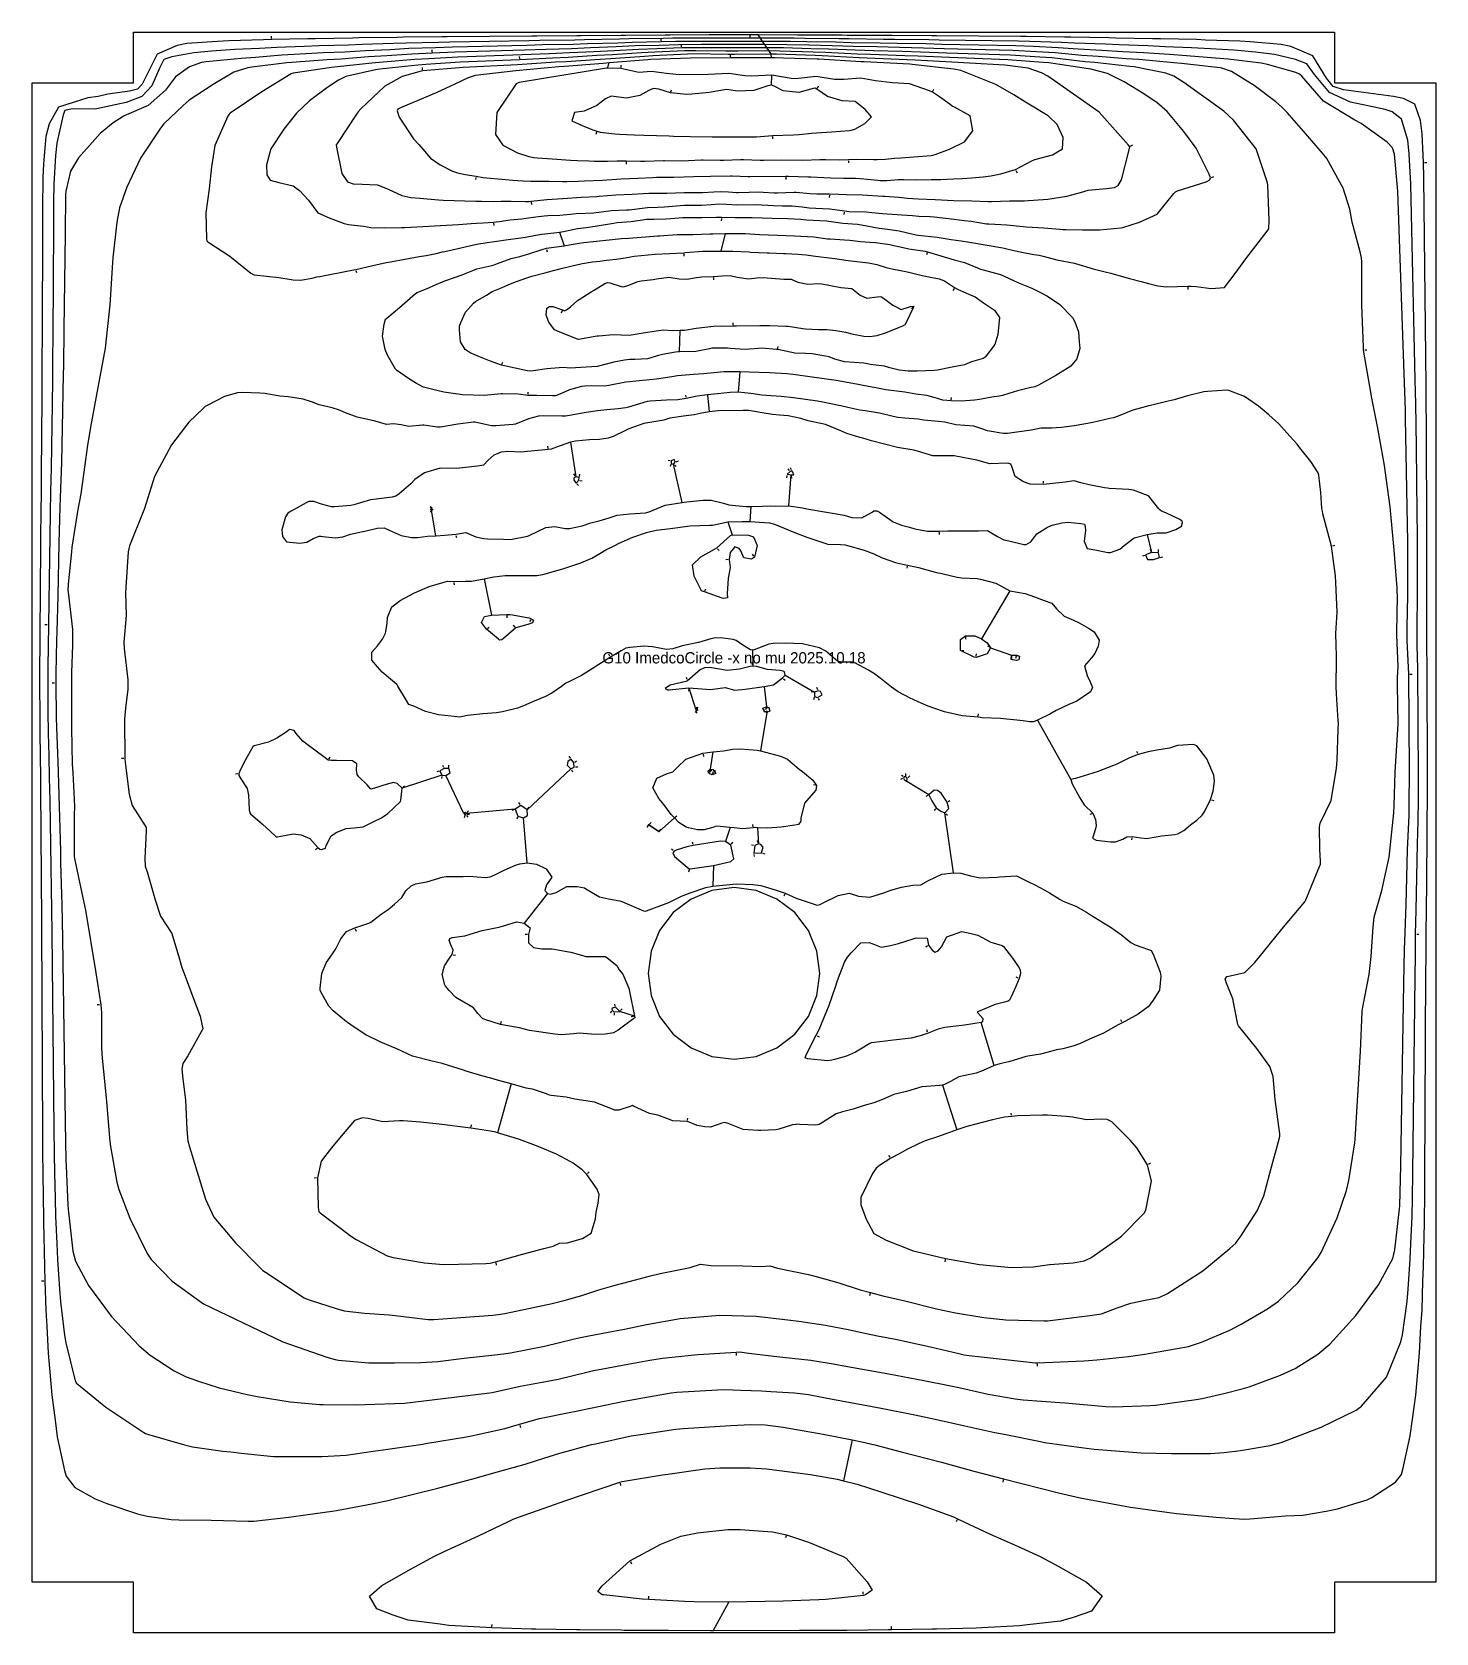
# Model space of a CAD drawing. Header units: metres. Extents: x -0.62 to 0.62, y -0.86 to 0.56.
import ezdxf
from ezdxf.enums import TextEntityAlignment as Align

# ---------------------------------------------------------------- set-up
doc = ezdxf.new("R2010")
doc.units = ezdxf.units.M
for name, color, linetype in [('connections', 2, 'Continuous'), ('direction', 3, 'Continuous'), ('frame', 6, 'Continuous'), ('loops', 1, 'Continuous'), ('merged', 255, 'Continuous'), ('text', 4, 'Continuous')]:
    doc.layers.add(name, color=color, linetype=linetype)

msp = doc.modelspace()

# ---------------------------------------------------------------- texts
at = {"layer": 'text'}
msp.add_text('G10 ImedcoCircle -x no mu 2025.10.18', height=0.01, dxfattribs=at).set_placement((0, 0), align=Align.CENTER)

# ---------------------------------------------------------------- linework, layer by layer
at = {"layer": 'connections'}
for p, q in [((0.0234, 0.5547), (0.0215, 0.5576)), ((0.0253, 0.5519), (0.0234, 0.5547)), ((0.0272, 0.5491), (0.0253, 0.5519)), ((0.0291, 0.5462), (0.0272, 0.5491)), ((0.0311, 0.5434), (0.0291, 0.5462)), ((0.033, 0.5406), (0.0311, 0.5434)), ((0.0333, 0.5372), (0.033, 0.5406)), ((-0.1123, 0.5281), (-0.1108, 0.5328)), ((0.0333, 0.513), (0.0336, 0.5219)), ((-0.1546, 0.3825), (-0.1507, 0.3705)), ((-0.0078, 0.3813), (-0.0116, 0.3659)), ((-0.0483, 0.2765), (-0.0476, 0.2954)), ((0.0052, 0.2587), (0.0037, 0.2407)), ((-0.0235, 0.2382), (-0.022, 0.2232)), ((-0.1451, 0.1962), (-0.1403, 0.1656)), ((-0.0459, 0.1429), (-0.0536, 0.1768)), ((0.0485, 0.1397), (0.0508, 0.1673)), ((-0.2643, 0.1133), (-0.2683, 0.136)), ((0.0148, 0.1392), (0.0141, 0.1259)), ((-0.0056, 0.1256), (-0.0016, 0.114)), ((0.3665, 0.1144), (0.3703, 0.0984)), ((-0.2216, 0.0752), (-0.215, 0.0428)), ((0.2446, 0.0645), (0.2195, 0.0218)), ((0.0164, 0.0117), (0.0167, -0.0023)), ((0.2276, 0.0138), (0.2461, 0.0073)), ((0.0453, -0.0103), (0.0714, -0.0254)), ((-0.04, -0.0216), (-0.0338, -0.0411)), ((0.0267, -0.0204), (0.0289, -0.0384)), ((0.0292, -0.0436), (0.0236, -0.0774)), ((0.2692, -0.0503), (0.2988, -0.1031)), ((-0.0187, -0.0784), (-0.0212, -0.0937)), ((-0.2592, -0.0992), (-0.2944, -0.1107)), ((-0.2399, -0.1326), (-0.2555, -0.0994)), ((-0.1834, -0.1299), (-0.1446, -0.0935)), ((0.1728, -0.1167), (0.1534, -0.1047)), ((-0.194, -0.1293), (-0.2376, -0.133)), ((-0.1834, -0.177), (-0.1867, -0.137)), ((-0.0528, -0.1371), (-0.0664, -0.1491)), ((0.1946, -0.1859), (0.1871, -0.1326)), ((-0.0034, -0.1456), (-0.0075, -0.1579)), ((0.0209, -0.1459), (0.0216, -0.1602)), ((-0.0183, -0.1792), (-0.0188, -0.1976)), ((-0.1655, -0.2042), (-0.1861, -0.2305)), ((-0.0882, -0.313), (-0.1013, -0.3087)), ((0.2306, -0.3566), (0.2192, -0.3186)), ((-0.1975, -0.3729), (-0.2098, -0.4164)), ((0.1848, -0.3743), (0.1975, -0.4138)), ((0.1047, -0.6888), (0.0972, -0.7251)), ((-0.0186, -0.8582), (-0.0046, -0.8328))]:
    msp.add_line(p, q, dxfattribs=at)
at = {"layer": 'direction'}
for points in [[(-0.41, 0.5545), (-0.4101, 0.5565)], [(-0.0646, 0.5524), (-0.0646, 0.5544)], [(0.0144, 0.5557), (0.0144, 0.5577)], [(-0.2677, 0.5424), (-0.2678, 0.5444)], [(-0.0465, 0.5471), (-0.0466, 0.5491)], [(-0.0031, 0.5383), (-0.0031, 0.5403)], [(-0.2761, 0.5267), (-0.2763, 0.5287)], [(-0.19, 0.5365), (-0.1901, 0.5385)], [(-0.1002, 0.5288), (-0.1002, 0.5308)], [(0.0739, 0.5105), (0.0748, 0.5123)], [(-0.0559, 0.5071), (-0.0553, 0.509)], [(0.1763, 0.5077), (0.1771, 0.5095)], [(-0.1218, 0.4712), (-0.1224, 0.4692)], [(0.034, 0.4674), (0.0341, 0.4654)], [(0.3517, 0.4588), (0.3533, 0.46)], [(-0.0956, 0.4449), (-0.0957, 0.4429)], [(0.1016, 0.446), (0.1016, 0.444)], [(0.6123, 0.4443), (0.6143, 0.4444)], [(-0.2289, 0.4312), (-0.2292, 0.4292)], [(0.0461, 0.4313), (0.046, 0.4293)], [(0.25, 0.4372), (0.251, 0.4354)], [(0.4235, 0.4312), (0.4254, 0.4319)], [(0.0846, 0.4155), (0.0845, 0.4135)], [(-0.1798, 0.4091), (-0.1796, 0.4071)], [(0.0978, 0.4004), (0.0975, 0.3984)], [(-0.2133, 0.3905), (-0.2131, 0.3885)], [(-0.0112, 0.3948), (-0.0113, 0.3928)], [(-0.1662, 0.3673), (-0.1658, 0.3653)], [(-0.0445, 0.3634), (-0.0444, 0.3614)], [(0.1713, 0.3643), (0.1707, 0.3624)], [(-0.3352, 0.3486), (-0.3347, 0.3467)], [(-0.0182, 0.3424), (-0.0181, 0.3404)], [(0.1951, 0.3327), (0.1942, 0.3309)], [(0.4024, 0.3338), (0.4025, 0.3318)], [(-0.1525, 0.3127), (-0.1533, 0.3108)], [(0.1585, 0.3161), (0.1573, 0.3145)], [(-0.0007, 0.3002), (-0.0007, 0.3022)], [(0.0389, 0.2794), (0.0392, 0.2813)], [(0.5593, 0.2781), (0.5613, 0.2782)], [(-0.2058, 0.2655), (-0.2051, 0.2673)], [(-0.1826, 0.2388), (-0.1824, 0.2408)], [(-0.0425, 0.2361), (-0.0428, 0.2381)], [(0.1926, 0.234), (0.1928, 0.236)], [(-0.1649, 0.1907), (-0.1651, 0.1927)], [(-0.0566, 0.1797), (-0.0585, 0.1799)], [(-0.056, 0.1765), (-0.0566, 0.1746)], [(-0.0528, 0.1761), (-0.0513, 0.1748)], [(-0.0512, 0.1789), (-0.0493, 0.1798)], [(0.0493, 0.1711), (0.048, 0.1726)], [(0.0509, 0.1718), (0.0501, 0.1736)], [(-0.1408, 0.1665), (-0.1419, 0.1682)], [(-0.1394, 0.1593), (-0.138, 0.1579)], [(-0.137, 0.1659), (-0.1366, 0.1679)], [(-0.1366, 0.1624), (-0.1346, 0.1621)], [(0.0468, 0.1668), (0.0466, 0.1648)], [(0.0508, 0.1663), (0.0509, 0.1643)], [(0.2746, 0.1598), (0.2746, 0.1618)], [(-0.2678, 0.1375), (-0.2693, 0.1388)], [(-0.2684, 0.1362), (-0.2691, 0.1343)], [(-0.2688, 0.1362), (-0.2689, 0.1342)], [(-0.268, 0.1371), (-0.2685, 0.139)], [(0.1819, 0.1164), (0.182, 0.1144)], [(-0.2466, 0.1136), (-0.2462, 0.1116)], [(-0.0146, 0.1018), (-0.0133, 0.1003)], [(0.3699, 0.0993), (0.3692, 0.1012)], [(0.3765, 0.0991), (0.3765, 0.1011)], [(0.5309, 0.1044), (0.5328, 0.1049)], [(-0.0052, 0.0922), (-0.0072, 0.092)], [(0.0176, 0.0952), (0.0165, 0.0969)], [(0.1537, 0.0863), (0.1533, 0.0844)], [(0.364, 0.0959), (0.3622, 0.0952)], [(0.3783, 0.0941), (0.3803, 0.0945)], [(-0.2483, 0.0717), (-0.2482, 0.0697)], [(-0.0258, 0.0643), (-0.0251, 0.0662)], [(-0.609, 0.0342), (-0.611, 0.0342)], [(-0.2187, 0.0309), (-0.2171, 0.0321)], [(-0.2014, 0.0424), (-0.2014, 0.0404)], [(-0.1941, 0.0323), (-0.1954, 0.0338)], [(-0.1802, 0.0388), (-0.1814, 0.0371)], [(0.2053, 0.0236), (0.2053, 0.0216)], [(0.2268, 0.0143), (0.2251, 0.0153)], [(-0.11, 0.0064), (-0.111, 0.0081)], [(0.0165, -0.0013), (0.0162, 0.0007)], [(0.2019, 0.0115), (0.2039, 0.0115)], [(0.2148, 0.0064), (0.2149, 0.0084)], [(0.2461, 0.0063), (0.246, 0.0043)], [(0.2467, 0.0035), (0.2487, 0.0033)], [(0.2501, 0.0063), (0.2495, 0.0043)], [(0.2523, 0.0065), (0.2504, 0.0069)], [(-0.0415, -0.0144), (-0.0422, -0.0125)], [(0.0438, -0.0136), (0.0453, -0.0149)], [(0.5994, -0.0095), (0.6014, -0.0095)], [(-0.6025, -0.0174), (-0.6045, -0.0175)], [(-0.0401, -0.0226), (-0.0402, -0.0246)], [(0.0704, -0.0254), (0.0684, -0.0253)], [(0.0742, -0.0233), (0.0736, -0.0214)], [(-0.0332, -0.0418), (-0.0344, -0.0434)], [(-0.0336, -0.0421), (-0.0333, -0.0441)], [(-0.0325, -0.0405), (-0.0335, -0.0387)], [(-0.0325, -0.0407), (-0.0322, -0.0387)], [(0.0261, -0.0405), (0.0268, -0.0424)], [(0.0285, -0.0393), (0.0278, -0.0412)], [(0.0279, -0.0427), (0.0297, -0.042)], [(0.0299, -0.0395), (0.028, -0.0401)], [(0.0711, -0.0303), (0.0706, -0.0322)], [(0.0746, -0.031), (0.0755, -0.0327)], [(0.2166, -0.0467), (0.2168, -0.0447)], [(-0.5412, -0.0843), (-0.5432, -0.0844)], [(-0.3593, -0.0849), (-0.3581, -0.0833)], [(-0.145, -0.084), (-0.1462, -0.0824)], [(-0.0273, -0.0805), (-0.0271, -0.0825)], [(0.358, -0.0799), (0.3572, -0.078)], [(-0.4401, -0.098), (-0.4421, -0.0982)], [(-0.2617, -0.0956), (-0.2636, -0.0963)], [(-0.2574, -0.0924), (-0.2582, -0.0906)], [(-0.253, -0.0923), (-0.253, -0.0903)], [(-0.1442, -0.0944), (-0.1433, -0.0962)], [(-0.1412, -0.0876), (-0.1396, -0.0865)], [(-0.1406, -0.0918), (-0.1386, -0.0916)], [(-0.0214, -0.0947), (-0.0216, -0.0967)], [(-0.0197, -0.0947), (-0.0212, -0.0959)], [(-0.0189, -0.0979), (-0.0182, -0.096)], [(-0.0163, -0.0967), (-0.017, -0.0948)], [(0.1501, -0.1003), (0.1484, -0.0994)], [(0.1525, -0.0997), (0.1524, -0.0977)], [(-0.2937, -0.11), (-0.2923, -0.1086)], [(-0.2592, -0.1002), (-0.2593, -0.1022)], [(0.0723, -0.1081), (0.0704, -0.1077)], [(0.1495, -0.1022), (0.1476, -0.1029)], [(0.1544, -0.1011), (0.1558, -0.0997)], [(-0.1896, -0.1251), (-0.1907, -0.1235)], [(-0.1829, -0.1291), (-0.1817, -0.1275)], [(0.1719, -0.1172), (0.1702, -0.1181)], [(0.1898, -0.1226), (0.1914, -0.1215)], [(0.4235, -0.121), (0.4254, -0.1216)], [(-0.2388, -0.135), (-0.2392, -0.137)], [(-0.2373, -0.1349), (-0.2361, -0.1364)], [(-0.2369, -0.1323), (-0.2355, -0.1309)], [(-0.2366, -0.1337), (-0.2346, -0.1337)], [(-0.195, -0.1297), (-0.1968, -0.1304)], [(-0.192, -0.1364), (-0.1926, -0.1383)], [(-0.075, -0.1425), (-0.0736, -0.141)], [(-0.0521, -0.1365), (-0.0506, -0.1351)], [(0.1787, -0.129), (0.1775, -0.1306)], [(0.1879, -0.1333), (0.1894, -0.1345)], [(0.3174, -0.1333), (0.3155, -0.1341)], [(-0.0765, -0.1438), (-0.0773, -0.1456)], [(-0.0761, -0.1439), (-0.077, -0.1457)], [(-0.0661, -0.1487), (-0.0649, -0.147)], [(0.017, -0.1449), (0.0168, -0.1429)], [(0.3528, -0.1546), (0.3525, -0.1566)], [(-0.3696, -0.1641), (-0.371, -0.1655)], [(-0.0538, -0.166), (-0.0554, -0.1648)], [(-0.0363, -0.1606), (-0.0367, -0.1587)], [(-0.0021, -0.1603), (-0.001, -0.1586)], [(0.0174, -0.1614), (0.0154, -0.1612)], [(0.0176, -0.1694), (0.0178, -0.1714)], [(0.0213, -0.1592), (0.0205, -0.1574)], [(0.0254, -0.1682), (0.0273, -0.1688)], [(-0.0399, -0.1831), (-0.0404, -0.1851)], [(0.045, -0.2047), (0.0442, -0.2065)], [(-0.3358, -0.2355), (-0.3351, -0.2374)], [(-0.1831, -0.2405), (-0.1851, -0.2405)], [(0.6054, -0.2401), (0.6074, -0.2402)], [(0.1717, -0.2506), (0.1701, -0.2517)], [(-0.249, -0.2584), (-0.2471, -0.2589)], [(0.252, -0.2792), (0.2502, -0.2784)], [(-0.5626, -0.3029), (-0.5646, -0.303)], [(-0.1087, -0.3085), (-0.1099, -0.3101)], [(-0.1064, -0.31), (-0.1063, -0.312)], [(-0.1054, -0.3041), (-0.1058, -0.3022)], [(-0.1006, -0.3079), (-0.0993, -0.3064)], [(-0.2069, -0.3194), (-0.2063, -0.3175)], [(-0.0892, -0.3132), (-0.0911, -0.3134)], [(0.1717, -0.3271), (0.171, -0.3252)], [(0.3439, -0.3179), (0.3429, -0.3161)], [(0.0738, -0.3303), (0.0756, -0.3312)], [(-0.2332, -0.4114), (-0.2329, -0.4094)], [(-0.0411, -0.4053), (-0.041, -0.4033)], [(0.2462, -0.4009), (0.2459, -0.3989)], [(0.1385, -0.4381), (0.1374, -0.4365)], [(-0.1298, -0.4526), (-0.1284, -0.4512)], [(0.3675, -0.4443), (0.3692, -0.4432)], [(-0.3702, -0.4565), (-0.3722, -0.4566)], [(-0.2113, -0.5319), (-0.2108, -0.5338)], [(0.1874, -0.5289), (0.187, -0.5309)], [(-0.612, -0.548), (-0.614, -0.548)], [(0.1207, -0.5591), (0.1202, -0.5611)], [(0.002, -0.6119), (0.002, -0.6139)], [(0.2689, -0.6214), (0.2689, -0.6234)], [(-0.1898, -0.6759), (-0.1892, -0.6779)], [(-0.101, -0.7274), (-0.1005, -0.7293)], [(0.2388, -0.7244), (0.2383, -0.7264)], [(0.1978, -0.7597), (0.197, -0.7615)], [(0.0463, -0.7739), (0.0457, -0.7758)], [(-0.0918, -0.7969), (-0.0909, -0.7987)], [(0.1146, -0.8258), (0.1144, -0.8238)], [(-0.0755, -0.8296), (-0.0754, -0.8276)], [(-0.2146, -0.8547), (-0.2144, -0.8527)], [(0.1397, -0.8565), (0.1396, -0.8545)]]:
    msp.add_lwpolyline(points, dxfattribs=at)
at = {"layer": 'frame'}
for points in [[(0.3747, -0.8602), (0.3353, -0.8602), (0.2958, -0.8602), (0.2564, -0.8602), (0.2169, -0.8602), (0.1775, -0.8602), (0.138, -0.8602), (0.0986, -0.8602), (0.0592, -0.8602), (0.0197, -0.8602), (-0.0197, -0.8602), (-0.0592, -0.8602), (-0.0986, -0.8602), (-0.138, -0.8602), (-0.1775, -0.8602), (-0.2169, -0.8602), (-0.2564, -0.8602), (-0.2958, -0.8602), (-0.3353, -0.8602), (-0.3747, -0.8602), (-0.4141, -0.8602), (-0.4536, -0.8602), (-0.493, -0.8602), (-0.5325, -0.8602), (-0.5325, -0.8152), (-0.5625, -0.8152), (-0.5925, -0.8152), (-0.6225, -0.8152), (-0.6225, -0.7761), (-0.6225, -0.7369), (-0.6225, -0.6978), (-0.6225, -0.6587), (-0.6225, -0.6195), (-0.6225, -0.5804), (-0.6225, -0.5413), (-0.6225, -0.5022), (-0.6225, -0.463), (-0.6225, -0.4239), (-0.6225, -0.3848), (-0.6225, -0.3456), (-0.6225, -0.3065), (-0.6225, -0.2674), (-0.6225, -0.2283), (-0.6225, -0.1891), (-0.6225, -0.15), (-0.6225, -0.1109), (-0.6225, -0.0717), (-0.6225, -0.0326), (-0.6225, 0.0065), (-0.6225, 0.0456), (-0.6225, 0.0848), (-0.6225, 0.1239), (-0.6225, 0.163), (-0.6225, 0.2022), (-0.6225, 0.2413), (-0.6225, 0.2804), (-0.6225, 0.3195), (-0.6225, 0.3587), (-0.6225, 0.3978), (-0.6225, 0.4369), (-0.6225, 0.4761), (-0.6225, 0.5152), (-0.5925, 0.5152), (-0.5625, 0.5152), (-0.5325, 0.5152), (-0.5325, 0.5602), (-0.493, 0.5602), (-0.4536, 0.5602), (-0.4141, 0.5602), (-0.3747, 0.5602), (-0.3353, 0.5602), (-0.2958, 0.5602), (-0.2564, 0.5602), (-0.2169, 0.5602), (-0.1775, 0.5602), (-0.138, 0.5602), (-0.0986, 0.5602), (-0.0592, 0.5602), (-0.0197, 0.5602), (0.0197, 0.5602), (0.0592, 0.5602), (0.0986, 0.5602), (0.138, 0.5602), (0.1775, 0.5602), (0.2169, 0.5602), (0.2564, 0.5602), (0.2958, 0.5602), (0.3353, 0.5602), (0.3747, 0.5602), (0.4141, 0.5602), (0.4536, 0.5602), (0.493, 0.5602), (0.5325, 0.5602), (0.5325, 0.5152), (0.5625, 0.5152), (0.5925, 0.5152), (0.6225, 0.5152), (0.6225, 0.4761), (0.6225, 0.4369), (0.6225, 0.3978), (0.6225, 0.3587), (0.6225, 0.3195), (0.6225, 0.2804), (0.6225, 0.2413), (0.6225, 0.2022), (0.6225, 0.163), (0.6225, 0.1239), (0.6225, 0.0848), (0.6225, 0.0456), (0.6225, 0.0065), (0.6225, -0.0326), (0.6225, -0.0717), (0.6225, -0.1109), (0.6225, -0.15), (0.6225, -0.1891), (0.6225, -0.2283), (0.6225, -0.2674), (0.6225, -0.3065), (0.6225, -0.3456), (0.6225, -0.3848), (0.6225, -0.4239), (0.6225, -0.463), (0.6225, -0.5022), (0.6225, -0.5413), (0.6225, -0.5804), (0.6225, -0.6195), (0.6225, -0.6587), (0.6225, -0.6978), (0.6225, -0.7369), (0.6225, -0.7761), (0.6225, -0.8152), (0.5925, -0.8152), (0.5625, -0.8152), (0.5325, -0.8152), (0.5325, -0.8602), (0.493, -0.8602), (0.4536, -0.8602), (0.4141, -0.8602), (0.3747, -0.8602)], [(0, -0.1988), (-0.0197, -0.2014), (-0.0381, -0.209), (-0.0539, -0.2211), (-0.066, -0.2369), (-0.0736, -0.2553), (-0.0762, -0.275), (-0.0736, -0.2947), (-0.066, -0.3131), (-0.0539, -0.3289), (-0.0381, -0.341), (-0.0197, -0.3486), (0, -0.3512), (0.0197, -0.3486), (0.0381, -0.341), (0.0539, -0.3289), (0.066, -0.3131), (0.0736, -0.2947), (0.0762, -0.275), (0.0736, -0.2553), (0.066, -0.2369), (0.0539, -0.2211), (0.0381, -0.209), (0.0197, -0.2014), (0, -0.1988)]]:
    msp.add_lwpolyline(points, dxfattribs=at)
at = {"layer": 'loops'}
for points in [[(0.239, -0.7235), (0.2877, -0.7359), (0.3071, -0.7404), (0.3515, -0.7487), (0.3925, -0.7542), (0.4277, -0.7573), (0.4432, -0.7585), (0.4526, -0.7591), (0.4573, -0.7589), (0.4752, -0.7573), (0.4891, -0.7563), (0.5045, -0.7556), (0.5252, -0.752), (0.5351, -0.7499), (0.5526, -0.7448), (0.5616, -0.742), (0.5656, -0.74), (0.5866, -0.7265), (0.5919, -0.7195), (0.5931, -0.7151), (0.5997, -0.6854), (0.6017, -0.6705), (0.6047, -0.6491), (0.6063, -0.6289), (0.608, -0.6117), (0.6091, -0.5882), (0.6101, -0.5737), (0.6109, -0.548), (0.6114, -0.5352), (0.612, -0.5082), (0.6123, -0.4965), (0.6125, -0.4687), (0.6126, -0.4576), (0.6136, -0.2726), (0.6137, -0.2631), (0.6139, -0.2339), (0.614, -0.2238), (0.6147, -0.1549), (0.6148, -0.1452), (0.615, -0.1155), (0.615, -0.1063), (0.6147, 0.0014), (0.6145, 0.0109), (0.6145, 0.0414), (0.6145, 0.0503), (0.6145, 0.1189), (0.6144, 0.1286), (0.6141, 0.1971), (0.6141, 0.2069), (0.6139, 0.2361), (0.6138, 0.2463), (0.6117, 0.4312), (0.6113, 0.4443), (0.6102, 0.47), (0.6087, 0.4817), (0.6037, 0.4962), (0.5937, 0.5012), (0.5849, 0.503), (0.5405, 0.5088), (0.5312, 0.5119), (0.5254, 0.5192), (0.5134, 0.5391), (0.4938, 0.5472), (0.4853, 0.5492), (0.4576, 0.5515), (0.4485, 0.5521), (0.4181, 0.5531), (0.4101, 0.5534), (0.3783, 0.554), (0.371, 0.5542), (0.3382, 0.5548), (0.3324, 0.5549), (0.2988, 0.5555), (0.2932, 0.5557), (0.2592, 0.5561), (0.2543, 0.5562), (0.1796, 0.5568), (0.1753, 0.5568), (0.1401, 0.557), (0.1354, 0.557), (0.1003, 0.5572), (0.0959, 0.5573), (0.0609, 0.5575), (0.0563, 0.5575), (0.0215, 0.5576), (0.0172, 0.5576), (-0.0178, 0.5576), (-0.0219, 0.5576), (-0.0568, 0.5575), (-0.0609, 0.5574), (-0.096, 0.5572), (-0.1, 0.5571), (-0.1355, 0.5568), (-0.1395, 0.5568), (-0.1749, 0.5565), (-0.1794, 0.5565), (-0.2543, 0.5559), (-0.259, 0.5558), (-0.2934, 0.5555), (-0.2987, 0.5553), (-0.3326, 0.5549), (-0.3384, 0.5547), (-0.3714, 0.5542), (-0.3779, 0.5541), (-0.4099, 0.5535), (-0.4173, 0.5532), (-0.4481, 0.5524), (-0.4579, 0.5519), (-0.4851, 0.55), (-0.4939, 0.5482), (-0.5116, 0.5405), (-0.5214, 0.5211), (-0.5247, 0.5138), (-0.5291, 0.5096), (-0.536, 0.5077), (-0.5554, 0.5049), (-0.5639, 0.5029), (-0.573, 0.5019), (-0.599, 0.4935), (-0.6073, 0.4788), (-0.6102, 0.4676), (-0.6123, 0.4432), (-0.6129, 0.4311), (-0.6133, 0.4036), (-0.6133, 0.3925), (-0.6136, 0.2855), (-0.6137, 0.2751), (-0.6138, 0.2461), (-0.6139, 0.236), (-0.6144, 0.1679), (-0.6145, 0.1579), (-0.6148, 0.1285), (-0.6149, 0.1185), (-0.6154, 0.0501), (-0.6155, 0.0402), (-0.6157, 0.0109), (-0.6158, 0.0016), (-0.6158, -0.0278), (-0.6157, -0.0374), (-0.6155, -0.067), (-0.6154, -0.0766), (-0.6151, -0.1064), (-0.615, -0.116), (-0.6147, -0.1457), (-0.6146, -0.1553), (-0.6144, -0.1852), (-0.6143, -0.1943), (-0.6142, -0.2236), (-0.6141, -0.2332), (-0.6131, -0.4187), (-0.6131, -0.4293), (-0.6129, -0.4577), (-0.6127, -0.4686), (-0.6123, -0.4965), (-0.612, -0.5082), (-0.6115, -0.5352), (-0.611, -0.5479), (-0.6102, -0.5737), (-0.6093, -0.5881), (-0.6081, -0.6118), (-0.6066, -0.6288), (-0.605, -0.6493), (-0.602, -0.6714), (-0.6001, -0.6862), (-0.5937, -0.716), (-0.5922, -0.721), (-0.5845, -0.731), (-0.5664, -0.7412), (-0.5562, -0.7452), (-0.5291, -0.7545), (-0.5204, -0.7566), (-0.4992, -0.7595), (-0.4922, -0.7598), (-0.4637, -0.7601), (-0.4307, -0.7611), (-0.4259, -0.761), (-0.3947, -0.7573), (-0.3926, -0.757), (-0.3801, -0.7553), (-0.3563, -0.752), (-0.3526, -0.7514), (-0.3212, -0.7457), (-0.3082, -0.7429), (-0.2625, -0.7316), (-0.2282, -0.7224), (-0.215, -0.7188), (-0.1852, -0.7105), (-0.1686, -0.7051), (-0.1544, -0.7006), (-0.1264, -0.6931), (-0.1228, -0.6923), (-0.0912, -0.6854), (-0.0809, -0.6837), (-0.0515, -0.6795), (-0.045, -0.6788), (-0.0027, -0.6762), (0.0149, -0.6751), (0.0275, -0.6754), (0.0435, -0.6777), (0.0623, -0.6808), (0.079, -0.6838), (0.1047, -0.6888), (0.1133, -0.6905), (0.1248, -0.6933), (0.1483, -0.6995), (0.184, -0.7085), (0.2128, -0.7167), (0.239, -0.7235)], [(-0.1901, -0.675), (-0.1726, -0.67), (-0.1448, -0.6643), (-0.1414, -0.6636), (-0.099, -0.6549), (-0.0808, -0.6517), (-0.0556, -0.6472), (-0.0506, -0.6466), (-0.0145, -0.6444), (-0.0081, -0.6442), (0.0061, -0.6447), (0.0245, -0.6453), (0.0328, -0.646), (0.0536, -0.6471), (0.0662, -0.6487), (0.0873, -0.6528), (0.1305, -0.6608), (0.1604, -0.6665), (0.1783, -0.6704), (0.2048, -0.6765), (0.2313, -0.6822), (0.2397, -0.6839), (0.2717, -0.6904), (0.2742, -0.691), (0.2753, -0.6911), (0.3102, -0.696), (0.3195, -0.6971), (0.3612, -0.7005), (0.3881, -0.7009), (0.4223, -0.7009), (0.4348, -0.7001), (0.449, -0.6982), (0.4755, -0.6939), (0.4853, -0.6912), (0.5208, -0.6776), (0.5517, -0.6624), (0.5564, -0.6589), (0.5787, -0.6332), (0.5912, -0.602), (0.5927, -0.5957), (0.5968, -0.5661), (0.5977, -0.5551), (0.5997, -0.5286), (0.6003, -0.5148), (0.6013, -0.4904), (0.6017, -0.4748), (0.602, -0.4517), (0.6039, -0.2782), (0.6042, -0.2585), (0.6044, -0.2401), (0.6049, -0.2189), (0.606, -0.1602), (0.6067, -0.14), (0.6069, -0.1205), (0.607, -0.1013), (0.6065, -0.0041), (0.6058, 0.0156), (0.6057, 0.0368), (0.606, 0.0553), (0.606, 0.1135), (0.6057, 0.1336), (0.6052, 0.1917), (0.6049, 0.2121), (0.6046, 0.2304), (0.6041, 0.2517), (0.6003, 0.4251), (0.5988, 0.4521), (0.5974, 0.4642), (0.5918, 0.4828), (0.5835, 0.4895), (0.5773, 0.4914), (0.5466, 0.4979), (0.528, 0.5065), (0.5147, 0.5224), (0.5081, 0.532), (0.498, 0.5358), (0.4793, 0.5403), (0.4625, 0.5422), (0.4433, 0.5441), (0.4225, 0.5452), (0.4057, 0.5462), (0.3822, 0.5471), (0.3671, 0.5479), (0.3415, 0.5488), (0.3293, 0.5494), (0.302, 0.5502), (0.2904, 0.5509), (0.2622, 0.5517), (0.252, 0.552), (0.1819, 0.553), (0.1728, 0.5532), (0.1424, 0.5535), (0.1325, 0.5536), (0.1021, 0.554), (0.0929, 0.5542), (0.0627, 0.5545), (0.0532, 0.5546), (0.0234, 0.5547), (0.0144, 0.5547), (-0.0157, 0.5547), (-0.0243, 0.5547), (-0.0542, 0.5546), (-0.0627, 0.5544), (-0.0932, 0.554), (-0.1016, 0.5538), (-0.1327, 0.5533), (-0.141, 0.553), (-0.1722, 0.5526), (-0.1815, 0.5524), (-0.2519, 0.5513), (-0.2619, 0.551), (-0.2908, 0.5504), (-0.3018, 0.55), (-0.3298, 0.5492), (-0.3417, 0.5486), (-0.3679, 0.5479), (-0.3813, 0.5473), (-0.4054, 0.5465), (-0.4208, 0.5455), (-0.4426, 0.5446), (-0.4632, 0.5431), (-0.479, 0.5418), (-0.4985, 0.5383), (-0.5055, 0.5359), (-0.5092, 0.5286), (-0.5161, 0.5124), (-0.5252, 0.5031), (-0.539, 0.4978), (-0.5488, 0.4957), (-0.5666, 0.4916), (-0.587, 0.4919), (-0.5933, 0.4906), (-0.5948, 0.4867), (-0.6005, 0.4615), (-0.6016, 0.4507), (-0.6031, 0.4253), (-0.6034, 0.41), (-0.6035, 0.3868), (-0.604, 0.2911), (-0.6042, 0.2693), (-0.6043, 0.2514), (-0.6047, 0.2302), (-0.6055, 0.1732), (-0.606, 0.1524), (-0.6063, 0.1335), (-0.6067, 0.1127), (-0.6075, 0.055), (-0.608, 0.0342), (-0.6082, 0.0157), (-0.6086, -0.0037), (-0.6086, -0.0226), (-0.6084, -0.0427), (-0.6081, -0.0618), (-0.6076, -0.0819), (-0.6072, -0.1015), (-0.6067, -0.1215), (-0.6064, -0.141), (-0.606, -0.161), (-0.6057, -0.1808), (-0.6054, -0.1998), (-0.6051, -0.2186), (-0.6048, -0.2386), (-0.6031, -0.413), (-0.6028, -0.4351), (-0.6026, -0.4518), (-0.602, -0.4747), (-0.6016, -0.4904), (-0.6005, -0.5147), (-0.5999, -0.5287), (-0.598, -0.5551), (-0.5972, -0.5664), (-0.5937, -0.596), (-0.5926, -0.6028), (-0.5841, -0.6366), (-0.583, -0.6385), (-0.5571, -0.6597), (-0.5234, -0.6822), (-0.5219, -0.6832), (-0.5202, -0.6837), (-0.4873, -0.6933), (-0.4801, -0.6949), (-0.4533, -0.6989), (-0.4461, -0.6996), (-0.437, -0.7007), (-0.4083, -0.7036), (-0.3843, -0.7035), (-0.3651, -0.7036), (-0.3438, -0.7024), (-0.3199, -0.699), (-0.3089, -0.6973), (-0.2758, -0.6926), (-0.2736, -0.6922), (-0.2371, -0.6862), (-0.2327, -0.6854), (-0.2031, -0.6788), (-0.1901, -0.675)], [(0.002, -0.6109), (0.0048, -0.6108), (0.0132, -0.6119), (0.0354, -0.6147), (0.0433, -0.6154), (0.0681, -0.618), (0.088, -0.6215), (0.1007, -0.6238), (0.1373, -0.6304), (0.1683, -0.6361), (0.1908, -0.6406), (0.198, -0.6421), (0.2047, -0.6435), (0.2255, -0.6482), (0.2492, -0.6524), (0.2563, -0.6533), (0.289, -0.6556), (0.2936, -0.656), (0.3296, -0.6592), (0.3367, -0.6595), (0.3691, -0.6584), (0.3737, -0.658), (0.4097, -0.6529), (0.4151, -0.6521), (0.4345, -0.6476), (0.4505, -0.6437), (0.4567, -0.6418), (0.4846, -0.6314), (0.4975, -0.6254), (0.5176, -0.6129), (0.5283, -0.6039), (0.5514, -0.5785), (0.5714, -0.5514), (0.5841, -0.5278), (0.5859, -0.5204), (0.5901, -0.484), (0.5903, -0.4808), (0.5912, -0.4457), (0.594, -0.2838), (0.5947, -0.2539), (0.5949, -0.2463), (0.596, -0.2141), (0.5973, -0.1655), (0.5986, -0.1349), (0.5988, -0.1255), (0.5991, -0.0962), (0.5984, -0.0096), (0.597, 0.0203), (0.5969, 0.0322), (0.5976, 0.0604), (0.5975, 0.1081), (0.5969, 0.1386), (0.5962, 0.1862), (0.5956, 0.2172), (0.5954, 0.2248), (0.5943, 0.2571), (0.5886, 0.4191), (0.5856, 0.4518), (0.5839, 0.4573), (0.5791, 0.4624), (0.5561, 0.479), (0.5506, 0.4819), (0.5228, 0.4988), (0.5034, 0.5211), (0.5015, 0.5229), (0.4983, 0.5243), (0.4732, 0.5315), (0.4674, 0.5325), (0.4382, 0.5362), (0.4269, 0.5371), (0.4013, 0.5392), (0.3862, 0.5401), (0.3631, 0.5418), (0.3447, 0.5427), (0.3261, 0.5439), (0.3051, 0.5449), (0.2876, 0.5463), (0.2652, 0.5472), (0.2497, 0.5479), (0.1842, 0.5492), (0.1704, 0.5496), (0.1447, 0.5499), (0.1297, 0.5502), (0.1039, 0.5506), (0.0899, 0.5511), (0.0646, 0.5515), (0.0501, 0.5518), (0.0253, 0.5519), (0.0117, 0.5518), (-0.0136, 0.5518), (-0.0267, 0.5519), (-0.0516, 0.5518), (-0.0646, 0.5514), (-0.0904, 0.5509), (-0.1031, 0.5504), (-0.1299, 0.5497), (-0.1426, 0.5492), (-0.1694, 0.5487), (-0.1837, 0.5482), (-0.2496, 0.5468), (-0.2648, 0.5462), (-0.2882, 0.5455), (-0.3049, 0.5445), (-0.3269, 0.5436), (-0.3451, 0.5424), (-0.3643, 0.5416), (-0.3848, 0.5404), (-0.4009, 0.5396), (-0.4243, 0.5376), (-0.437, 0.5368), (-0.4682, 0.5337), (-0.4723, 0.5331), (-0.4829, 0.5294), (-0.4952, 0.5205), (-0.504, 0.5086), (-0.5196, 0.495), (-0.5409, 0.4857), (-0.5418, 0.4853), (-0.5506, 0.4797), (-0.5622, 0.4701), (-0.5669, 0.4649), (-0.5814, 0.4487), (-0.5885, 0.4366), (-0.5926, 0.419), (-0.5928, 0.416), (-0.5932, 0.381), (-0.5942, 0.2966), (-0.5947, 0.2634), (-0.5948, 0.2566), (-0.5955, 0.2245), (-0.5964, 0.1785), (-0.5975, 0.1469), (-0.5977, 0.1385), (-0.5986, 0.1069), (-0.5995, 0.0598), (-0.6005, 0.0282), (-0.6007, 0.0205), (-0.6014, -0.009), (-0.6015, -0.0174), (-0.601, -0.0479), (-0.6008, -0.0567), (-0.5997, -0.0872), (-0.5994, -0.0966), (-0.5984, -0.127), (-0.5982, -0.1363), (-0.5973, -0.1667), (-0.5971, -0.1765), (-0.5963, -0.2054), (-0.5962, -0.2136), (-0.5955, -0.2439), (-0.593, -0.4073), (-0.5924, -0.4409), (-0.5922, -0.446), (-0.5907, -0.4807), (-0.5904, -0.4842), (-0.5862, -0.5213), (-0.584, -0.5303), (-0.5724, -0.552), (-0.5523, -0.579), (-0.5275, -0.6055), (-0.5178, -0.6138), (-0.4963, -0.6277), (-0.4858, -0.6328), (-0.4749, -0.6368), (-0.4564, -0.6428), (-0.4318, -0.6485), (-0.4227, -0.6503), (-0.3936, -0.6551), (-0.3675, -0.6574), (-0.3642, -0.6575), (-0.3347, -0.6579), (-0.3274, -0.6576), (-0.2922, -0.6562), (-0.2482, -0.6511), (-0.2144, -0.6468), (-0.1895, -0.6411), (-0.1702, -0.6377), (-0.1559, -0.6351), (-0.1306, -0.6289), (-0.1246, -0.6274), (-0.1211, -0.6267), (-0.094, -0.6216), (-0.0747, -0.618), (-0.0635, -0.6164), (-0.035, -0.6134), (-0.0318, -0.6131), (0.002, -0.6109)], [(0.2688, -0.6204), (0.3102, -0.6186), (0.3145, -0.6185), (0.3217, -0.6178), (0.3497, -0.615), (0.3644, -0.6128), (0.4029, -0.606), (0.4145, -0.6023), (0.4396, -0.5915), (0.4496, -0.5863), (0.473, -0.5727), (0.4827, -0.5658), (0.5001, -0.5495), (0.5177, -0.5274), (0.5206, -0.5227), (0.5348, -0.4918), (0.5432, -0.4676), (0.5453, -0.4586), (0.5505, -0.4254), (0.5508, -0.4224), (0.5557, -0.3441), (0.5569, -0.309), (0.5572, -0.3063), (0.5631, -0.2759), (0.5649, -0.26), (0.5667, -0.2337), (0.5678, -0.225), (0.5744, -0.2016), (0.5811, -0.1718), (0.5852, -0.1326), (0.5855, -0.1259), (0.5863, -0.0965), (0.5889, -0.0537), (0.5883, -0.0194), (0.5883, -0.0125), (0.5891, -0.0027), (0.5879, 0.025), (0.5878, 0.0276), (0.5885, 0.0595), (0.5882, 0.0643), (0.588, 0.0672), (0.5853, 0.1004), (0.5847, 0.107), (0.5819, 0.139), (0.5808, 0.1476), (0.5767, 0.1757), (0.5738, 0.1922), (0.5707, 0.2103), (0.5655, 0.2353), (0.5637, 0.2457), (0.5583, 0.278), (0.5581, 0.2805), (0.5567, 0.3182), (0.5567, 0.3193), (0.5567, 0.3565), (0.5565, 0.3599), (0.5552, 0.3652), (0.5481, 0.3916), (0.5461, 0.4029), (0.5402, 0.4217), (0.5256, 0.4479), (0.5219, 0.4528), (0.505, 0.4722), (0.4906, 0.4887), (0.4855, 0.4939), (0.4804, 0.4981), (0.4613, 0.5128), (0.4412, 0.5251), (0.4327, 0.5282), (0.431, 0.5285), (0.3968, 0.5322), (0.39, 0.5328), (0.3591, 0.5357), (0.3479, 0.5364), (0.323, 0.5385), (0.3083, 0.5394), (0.2848, 0.5417), (0.2682, 0.5426), (0.2474, 0.5438), (0.1865, 0.5453), (0.168, 0.546), (0.1469, 0.5464), (0.1268, 0.5469), (0.1057, 0.5473), (0.087, 0.548), (0.0664, 0.5485), (0.0469, 0.5489), (0.0272, 0.5491), (0.0089, 0.549), (-0.0115, 0.549), (-0.0291, 0.5491), (-0.049, 0.5489), (-0.0664, 0.5483), (-0.0876, 0.5478), (-0.1046, 0.5469), (-0.1272, 0.5462), (-0.1441, 0.5454), (-0.1666, 0.5448), (-0.1858, 0.544), (-0.2473, 0.5424), (-0.2677, 0.5414), (-0.2856, 0.5406), (-0.308, 0.539), (-0.3241, 0.5381), (-0.3484, 0.5362), (-0.3608, 0.5354), (-0.3882, 0.5333), (-0.3964, 0.5327), (-0.4275, 0.529), (-0.431, 0.5284), (-0.4434, 0.5245), (-0.4618, 0.5135), (-0.483, 0.4997), (-0.4886, 0.495), (-0.5056, 0.4787), (-0.5086, 0.475), (-0.5264, 0.4484), (-0.5385, 0.4224), (-0.5448, 0.4041), (-0.5472, 0.3914), (-0.5508, 0.3599), (-0.5511, 0.3558), (-0.5536, 0.318), (-0.5575, 0.2798), (-0.5641, 0.2448), (-0.5707, 0.2095), (-0.5735, 0.1917), (-0.5758, 0.1762), (-0.5791, 0.1505), (-0.5819, 0.1365), (-0.5871, 0.1032), (-0.5875, 0.099), (-0.5903, 0.0704), (-0.5906, 0.0647), (-0.5905, 0.0632), (-0.5867, 0.0301), (-0.5865, 0.0161), (-0.5875, -0.008), (-0.5875, -0.0194), (-0.5876, -0.0471), (-0.5875, -0.0573), (-0.587, -0.0893), (-0.5862, -0.0972), (-0.5847, -0.1265), (-0.585, -0.135), (-0.5851, -0.1712), (-0.5849, -0.1731), (-0.5783, -0.2038), (-0.5751, -0.2188), (-0.566, -0.2746), (-0.5616, -0.3028), (-0.561, -0.3099), (-0.5608, -0.3414), (-0.5603, -0.3502), (-0.5567, -0.3853), (-0.5535, -0.4242), (-0.5529, -0.4287), (-0.5474, -0.4601), (-0.5455, -0.4666), (-0.5357, -0.4922), (-0.5203, -0.5234), (-0.5167, -0.5289), (-0.4982, -0.5481), (-0.4705, -0.5682), (-0.4, -0.602), (-0.361, -0.6156), (-0.3536, -0.6177), (-0.3506, -0.6181), (-0.3237, -0.6204), (-0.322, -0.6205), (-0.3012, -0.6204), (-0.2777, -0.6203), (-0.2626, -0.6193), (-0.2393, -0.6165), (-0.212, -0.6135), (-0.2043, -0.6125), (-0.1983, -0.6115), (-0.168, -0.6056), (-0.1425, -0.5995), (-0.1375, -0.5983), (-0.1287, -0.5967), (-0.107, -0.5925), (-0.0971, -0.5906), (-0.0776, -0.5864), (-0.0477, -0.5812), (-0.0129, -0.5783), (0.0198, -0.5792), (0.0478, -0.5823), (0.0575, -0.5835), (0.0811, -0.587), (0.1027, -0.5913), (0.112, -0.5933), (0.1272, -0.5965), (0.1431, -0.5996), (0.1743, -0.6063), (0.1995, -0.6123), (0.204, -0.6133), (0.2084, -0.6139), (0.2673, -0.6204), (0.2688, -0.6204)], [(0.4024, 0.3348), (0.4053, 0.3348), (0.4097, 0.3344), (0.4232, 0.3327), (0.435, 0.3335), (0.4443, 0.346), (0.454, 0.3589), (0.4738, 0.3847), (0.4743, 0.3856), (0.4746, 0.3932), (0.4734, 0.4247), (0.4729, 0.4272), (0.4634, 0.4557), (0.4629, 0.4566), (0.443, 0.482), (0.4345, 0.4901), (0.3988, 0.5154), (0.3901, 0.5211), (0.3829, 0.5238), (0.355, 0.5292), (0.3509, 0.5297), (0.3199, 0.5331), (0.3115, 0.5338), (0.2819, 0.5372), (0.2712, 0.538), (0.2451, 0.5397), (0.1888, 0.5414), (0.1655, 0.5424), (0.1492, 0.5428), (0.124, 0.5435), (0.1075, 0.544), (0.084, 0.545), (0.0682, 0.5454), (0.0438, 0.5461), (0.0291, 0.5462), (0.0061, 0.5461), (-0.0094, 0.5461), (-0.0314, 0.5463), (-0.0464, 0.5461), (-0.0683, 0.5453), (-0.0848, 0.5447), (-0.1062, 0.5435), (-0.1244, 0.5427), (-0.1457, 0.5416), (-0.1638, 0.5409), (-0.1879, 0.5398), (-0.245, 0.538), (-0.2706, 0.5364), (-0.283, 0.5358), (-0.3111, 0.5334), (-0.3212, 0.5326), (-0.3516, 0.5294), (-0.357, 0.5288), (-0.3909, 0.5236), (-0.3927, 0.523), (-0.4187, 0.507), (-0.4469, 0.4881), (-0.4478, 0.4874), (-0.4488, 0.4855), (-0.4604, 0.4594), (-0.4633, 0.4407), (-0.4653, 0.4211), (-0.4685, 0.3998), (-0.4678, 0.3767), (-0.4676, 0.375), (-0.4665, 0.3741), (-0.4471, 0.3613), (-0.4285, 0.3462), (-0.4255, 0.3448), (-0.4036, 0.3424), (-0.391, 0.3403), (-0.3844, 0.3399), (-0.374, 0.3419), (-0.3698, 0.343), (-0.3672, 0.3434), (-0.3375, 0.3492), (-0.3354, 0.3496), (-0.3202, 0.3529), (-0.3085, 0.3556), (-0.3047, 0.3563), (-0.2793, 0.3609), (-0.2731, 0.3619), (-0.2641, 0.3637), (-0.2585, 0.3651), (-0.2563, 0.3656), (-0.2435, 0.3683), (-0.2322, 0.3712), (-0.2281, 0.3721), (-0.219, 0.3734), (-0.2145, 0.3739), (-0.2123, 0.3742), (-0.2002, 0.3761), (-0.191, 0.3773), (-0.185, 0.3781), (-0.1756, 0.3799), (-0.1704, 0.3809), (-0.157, 0.3822), (-0.1546, 0.3825), (-0.1512, 0.3833), (-0.1389, 0.3859), (-0.1311, 0.3868), (-0.1231, 0.3878), (-0.1068, 0.3907), (-0.1035, 0.3911), (-0.0912, 0.392), (-0.0772, 0.394), (-0.0758, 0.3941), (-0.0712, 0.3942), (-0.0603, 0.3943), (-0.0561, 0.3947), (-0.0454, 0.3956), (-0.0428, 0.3957), (-0.0281, 0.3955), (-0.0156, 0.3958), (-0.0112, 0.3958), (0.0007, 0.3955), (0.0031, 0.3955), (0.016, 0.3957), (0.0339, 0.395), (0.0473, 0.3947), (0.0594, 0.3941), (0.0644, 0.3936), (0.0819, 0.3926), (0.0964, 0.3906), (0.1095, 0.3896), (0.1131, 0.3892), (0.1286, 0.3863), (0.1361, 0.3852), (0.1466, 0.3838), (0.159, 0.3809), (0.1614, 0.3803), (0.1633, 0.38), (0.1801, 0.3782), (0.1926, 0.3761), (0.2013, 0.3748), (0.2088, 0.3737), (0.2384, 0.3686), (0.2482, 0.3664), (0.2553, 0.3648), (0.266, 0.3629), (0.2706, 0.3623), (0.2742, 0.3614), (0.2863, 0.3582), (0.3018, 0.3551), (0.3029, 0.3548), (0.3185, 0.3501), (0.329, 0.3475), (0.3342, 0.3462), (0.3412, 0.3441), (0.3506, 0.3415), (0.3612, 0.3389), (0.3675, 0.3371), (0.3757, 0.335), (0.3836, 0.3341), (0.4024, 0.3348)], [(0.4226, 0.4308), (0.4214, 0.434), (0.4097, 0.4571), (0.399, 0.4718), (0.384, 0.4898), (0.3753, 0.4974), (0.3634, 0.5054), (0.346, 0.516), (0.3312, 0.5233), (0.3165, 0.5272), (0.3144, 0.5276), (0.2791, 0.5327), (0.2741, 0.5332), (0.2428, 0.5356), (0.1911, 0.5375), (0.1631, 0.5389), (0.1515, 0.5392), (0.1211, 0.5402), (0.1093, 0.5406), (0.081, 0.542), (0.0701, 0.5424), (0.0407, 0.5433), (0.0311, 0.5434), (0.0034, 0.5432), (-0.0073, 0.5432), (-0.0338, 0.5435), (-0.0439, 0.5434), (-0.0701, 0.5422), (-0.0821, 0.5417), (-0.1077, 0.54), (-0.1216, 0.5393), (-0.1472, 0.5377), (-0.161, 0.5371), (-0.19, 0.5355), (-0.2427, 0.5335), (-0.2734, 0.5314), (-0.2803, 0.5308), (-0.314, 0.5271), (-0.318, 0.5266), (-0.3441, 0.5208), (-0.3506, 0.5176), (-0.3601, 0.5114), (-0.3763, 0.4991), (-0.3881, 0.4882), (-0.3993, 0.474), (-0.4108, 0.4566), (-0.4145, 0.4423), (-0.4144, 0.4334), (-0.4114, 0.4287), (-0.4035, 0.4268), (-0.391, 0.4238), (-0.3853, 0.4196), (-0.3773, 0.4111), (-0.3691, 0.3997), (-0.359, 0.3953), (-0.3458, 0.3904), (-0.3419, 0.3895), (-0.3286, 0.3879), (-0.3221, 0.3868), (-0.3095, 0.3864), (-0.2949, 0.3867), (-0.2919, 0.3869), (-0.2443, 0.3895), (-0.2332, 0.3903), (-0.2284, 0.3906), (-0.2225, 0.3908), (-0.2135, 0.3915), (-0.2082, 0.3922), (-0.1985, 0.3935), (-0.188, 0.3945), (-0.1842, 0.3949), (-0.1757, 0.3961), (-0.1682, 0.397), (-0.1651, 0.3973), (-0.1543, 0.3978), (-0.1452, 0.3987), (-0.1401, 0.3991), (-0.1244, 0.3999), (-0.1178, 0.4006), (-0.1085, 0.4018), (-0.0952, 0.4023), (-0.093, 0.4025), (-0.0767, 0.4045), (-0.0674, 0.4047), (-0.0615, 0.405), (-0.0443, 0.4065), (-0.0288, 0.4066), (-0.0203, 0.4072), (-0.0128, 0.4077), (-0.0066, 0.4074), (0.0024, 0.407), (0.0197, 0.4072), (0.0351, 0.4062), (0.0431, 0.4061), (0.0515, 0.4061), (0.0603, 0.405), (0.0667, 0.4042), (0.0725, 0.404), (0.0849, 0.4034), (0.098, 0.4014), (0.1, 0.4011), (0.1018, 0.401), (0.1173, 0.4006), (0.1223, 0.4001), (0.1316, 0.3992), (0.1489, 0.398), (0.1584, 0.3973), (0.164, 0.3968), (0.174, 0.3964), (0.1774, 0.3961), (0.1952, 0.394), (0.2041, 0.3931), (0.2103, 0.3923), (0.2238, 0.3901), (0.2261, 0.3899), (0.2418, 0.389), (0.2563, 0.3875), (0.259, 0.3872), (0.2747, 0.3864), (0.289, 0.3853), (0.2915, 0.3851), (0.2942, 0.385), (0.309, 0.3848), (0.3245, 0.3848), (0.3431, 0.3864), (0.3448, 0.3867), (0.3597, 0.3915), (0.3752, 0.3987), (0.3899, 0.4168), (0.3914, 0.4184), (0.3934, 0.4193), (0.4188, 0.4273), (0.4219, 0.429), (0.4226, 0.4308)], [(0.351, 0.4582), (0.3498, 0.4597), (0.3237, 0.489), (0.2784, 0.5209), (0.2728, 0.5241), (0.2608, 0.528), (0.2401, 0.5308), (0.1932, 0.5334), (0.1607, 0.5353), (0.1537, 0.5356), (0.1182, 0.5369), (0.111, 0.5372), (0.0781, 0.5391), (0.0719, 0.5393), (0.0376, 0.5405), (0.033, 0.5406), (0.0006, 0.5403), (-0.0052, 0.5403), (-0.0362, 0.5407), (-0.0413, 0.5406), (-0.072, 0.539), (-0.0793, 0.5386), (-0.1092, 0.5364), (-0.1188, 0.5359), (-0.1488, 0.5338), (-0.1583, 0.5333), (-0.192, 0.5312), (-0.2403, 0.5288), (-0.2759, 0.5257), (-0.2774, 0.5255), (-0.2942, 0.5208), (-0.3095, 0.5121), (-0.3309, 0.4919), (-0.3332, 0.4895), (-0.3342, 0.4883), (-0.3518, 0.4614), (-0.3527, 0.46), (-0.3524, 0.4581), (-0.3478, 0.4346), (-0.3427, 0.4273), (-0.3377, 0.4255), (-0.3297, 0.4252), (-0.3162, 0.4246), (-0.3067, 0.4207), (-0.2945, 0.4152), (-0.2865, 0.4135), (-0.2786, 0.4128), (-0.2619, 0.4112), (-0.2579, 0.411), (-0.2289, 0.4101), (-0.2238, 0.41), (-0.2132, 0.4099), (-0.2064, 0.4101), (-0.1975, 0.4101), (-0.1848, 0.4099), (-0.1816, 0.4099), (-0.18, 0.41), (-0.166, 0.4116), (-0.1517, 0.4125), (-0.1356, 0.4138), (-0.1216, 0.4143), (-0.1196, 0.4145), (-0.1049, 0.4156), (-0.0903, 0.4162), (-0.0806, 0.4168), (-0.0756, 0.4171), (-0.0597, 0.4171), (-0.0442, 0.4178), (-0.0302, 0.4178), (-0.0275, 0.4178), (-0.0178, 0.4184), (-0.0119, 0.4188), (-0.0048, 0.4183), (0.0022, 0.4178), (0.004, 0.4178), (0.0135, 0.4181), (0.0215, 0.4184), (0.026, 0.4182), (0.0356, 0.4176), (0.0387, 0.4176), (0.0533, 0.418), (0.055, 0.418), (0.0673, 0.4169), (0.0735, 0.4166), (0.0846, 0.4165), (0.093, 0.4163), (0.0999, 0.4159), (0.1139, 0.4156), (0.1321, 0.4146), (0.1335, 0.4145), (0.1463, 0.4136), (0.1539, 0.4129), (0.1634, 0.4122), (0.1784, 0.4117), (0.1949, 0.4107), (0.2108, 0.4105), (0.2254, 0.4099), (0.2282, 0.4099), (0.2443, 0.4103), (0.2575, 0.4105), (0.261, 0.4107), (0.2656, 0.4109), (0.2782, 0.412), (0.2952, 0.4145), (0.3074, 0.4179), (0.3142, 0.42), (0.3302, 0.4215), (0.3374, 0.4223), (0.3408, 0.4239), (0.3436, 0.4291), (0.3505, 0.4557), (0.351, 0.4582)], [(-0.2287, 0.4322), (-0.2223, 0.4311), (-0.2027, 0.4292), (-0.196, 0.4288), (-0.1872, 0.4282), (-0.1801, 0.428), (-0.1768, 0.428), (-0.164, 0.4279), (-0.1522, 0.4276), (-0.1483, 0.4276), (-0.1383, 0.428), (-0.1325, 0.4283), (-0.1169, 0.4288), (-0.1001, 0.4299), (-0.0854, 0.4304), (-0.072, 0.4312), (-0.0687, 0.4313), (-0.0536, 0.4313), (-0.0355, 0.432), (-0.0208, 0.4323), (-0.0031, 0.4327), (-0.0017, 0.4327), (0.0125, 0.432), (0.014, 0.432), (0.0461, 0.4323), (0.0484, 0.4322), (0.0654, 0.4317), (0.0682, 0.4317), (0.0796, 0.4312), (0.086, 0.4308), (0.0974, 0.4305), (0.1076, 0.4305), (0.1119, 0.4303), (0.1274, 0.4287), (0.1297, 0.4285), (0.1355, 0.4286), (0.1456, 0.4292), (0.1504, 0.4292), (0.1619, 0.429), (0.1748, 0.4293), (0.1776, 0.4294), (0.1834, 0.4294), (0.1946, 0.4298), (0.2024, 0.4302), (0.2109, 0.4308), (0.221, 0.4316), (0.2278, 0.4326), (0.2366, 0.4343), (0.2495, 0.4381), (0.2642, 0.4459), (0.2668, 0.447), (0.2824, 0.4511), (0.2914, 0.4564), (0.2919, 0.4665), (0.2867, 0.478), (0.2785, 0.4858), (0.2585, 0.4979), (0.2482, 0.5046), (0.2322, 0.5135), (0.2012, 0.526), (0.195, 0.5273), (0.1581, 0.5314), (0.1559, 0.5316), (0.1154, 0.5336), (0.1128, 0.5337), (0.0751, 0.5361), (0.0738, 0.5362), (0.0439, 0.5371), (0.0361, 0.5372), (0.0347, 0.5373), (0.0333, 0.5372), (0.0233, 0.5374), (-0.0031, 0.5373), (-0.0387, 0.5371), (-0.0738, 0.5357), (-0.0765, 0.5356), (-0.1108, 0.5328), (-0.116, 0.5324), (-0.1502, 0.5297), (-0.1554, 0.5293), (-0.1935, 0.5257), (-0.2294, 0.5217), (-0.2358, 0.5194), (-0.2477, 0.5138), (-0.2642, 0.5061), (-0.2957, 0.493), (-0.2981, 0.4918), (-0.2986, 0.4903), (-0.2969, 0.4845), (-0.2843, 0.4655), (-0.2795, 0.4604), (-0.2692, 0.4482), (-0.2605, 0.4423), (-0.2497, 0.4368), (-0.2453, 0.4353), (-0.2383, 0.4338), (-0.2287, 0.4322)], [(-0.1003, 0.5278), (-0.1123, 0.5281), (-0.1132, 0.528), (-0.1906, 0.5154), (-0.1933, 0.5143), (-0.2103, 0.4889), (-0.2115, 0.4693), (-0.2051, 0.4599), (-0.1921, 0.453), (-0.1819, 0.4497), (-0.1775, 0.4489), (-0.1743, 0.4486), (-0.1611, 0.4477), (-0.145, 0.4465), (-0.1389, 0.4461), (-0.1286, 0.4459), (-0.1238, 0.4457), (-0.1121, 0.4456), (-0.1037, 0.4458), (-0.0956, 0.4459), (-0.083, 0.4455), (-0.0794, 0.4456), (-0.0626, 0.4461), (-0.0616, 0.4461), (-0.0464, 0.446), (-0.0288, 0.4467), (-0.0274, 0.4467), (-0.0122, 0.4465), (-0.009, 0.4465), (0.0059, 0.4472), (0.0085, 0.4471), (0.0232, 0.4464), (0.0265, 0.4464), (0.0422, 0.4468), (0.0609, 0.4464), (0.0762, 0.4472), (0.081, 0.4472), (0.0934, 0.4468), (0.1015, 0.447), (0.1089, 0.4473), (0.1238, 0.447), (0.1269, 0.447), (0.1343, 0.4474), (0.1424, 0.4483), (0.1479, 0.4486), (0.1595, 0.4494), (0.1748, 0.4506), (0.1764, 0.4508), (0.1785, 0.4514), (0.1912, 0.4563), (0.2044, 0.4629), (0.2117, 0.4724), (0.2093, 0.4857), (0.1956, 0.4935), (0.1936, 0.4945), (0.1918, 0.4958), (0.1822, 0.5026), (0.1759, 0.5068), (0.1733, 0.5079), (0.1555, 0.5143), (0.1406, 0.5152), (0.1256, 0.5168), (0.1126, 0.5193), (0.0975, 0.518), (0.0891, 0.518), (0.073, 0.5207), (0.0544, 0.5187), (0.0507, 0.5188), (0.0336, 0.5219), (0.0158, 0.521), (0.0097, 0.5213), (-0.0045, 0.5233), (-0.0226, 0.5225), (-0.0486, 0.5223), (-0.06, 0.5233), (-0.0732, 0.5251), (-0.0844, 0.5243), (-0.1003, 0.5278)], [(0.034, 0.4684), (0.0528, 0.4689), (0.0579, 0.4692), (0.0686, 0.4705), (0.0864, 0.4715), (0.1023, 0.4728), (0.1038, 0.473), (0.1072, 0.474), (0.1159, 0.4791), (0.1218, 0.4849), (0.1164, 0.4914), (0.1073, 0.4985), (0.0958, 0.4992), (0.0828, 0.5031), (0.0734, 0.5096), (0.0719, 0.5104), (0.0703, 0.5101), (0.0575, 0.5065), (0.0437, 0.5079), (0.0357, 0.5122), (0.0333, 0.513), (0.03, 0.5123), (0.0177, 0.5083), (0.0033, 0.5077), (-0.0067, 0.5091), (-0.0221, 0.5064), (-0.0373, 0.5049), (-0.0417, 0.5048), (-0.0562, 0.5061), (-0.0668, 0.5094), (-0.0713, 0.51), (-0.0754, 0.5084), (-0.0836, 0.5038), (-0.0953, 0.5016), (-0.1088, 0.5032), (-0.114, 0.501), (-0.1215, 0.4951), (-0.133, 0.49), (-0.1414, 0.4888), (-0.1437, 0.4813), (-0.1345, 0.4773), (-0.1253, 0.4734), (-0.1216, 0.4721), (-0.1186, 0.4713), (-0.1056, 0.4698), (-0.1015, 0.4695), (-0.0885, 0.4691), (-0.0799, 0.4687), (-0.0575, 0.468), (-0.0536, 0.4679), (-0.0388, 0.4675), (-0.0195, 0.4672), (-0.002, 0.4673), (0.0118, 0.4672), (0.0181, 0.4672), (0.02, 0.4673), (0.034, 0.4684)], [(-0.1828, 0.2378), (-0.1913, 0.2389), (-0.2053, 0.2392), (-0.2064, 0.2392), (-0.2215, 0.2378), (-0.2409, 0.2384), (-0.2573, 0.2408), (-0.2634, 0.2421), (-0.2754, 0.245), (-0.2815, 0.2483), (-0.2885, 0.2529), (-0.2994, 0.2603), (-0.3001, 0.2611), (-0.3074, 0.2735), (-0.3093, 0.2786), (-0.3118, 0.2904), (-0.3103, 0.3011), (-0.3089, 0.3053), (-0.3079, 0.3064), (-0.2967, 0.3158), (-0.2824, 0.3282), (-0.2811, 0.329), (-0.2701, 0.3334), (-0.2661, 0.3354), (-0.2563, 0.3394), (-0.2479, 0.3424), (-0.2418, 0.3444), (-0.2317, 0.3485), (-0.228, 0.35), (-0.2148, 0.3531), (-0.2127, 0.3537), (-0.2098, 0.3548), (-0.1976, 0.3592), (-0.19, 0.3611), (-0.1818, 0.3633), (-0.17, 0.3671), (-0.1663, 0.3683), (-0.1642, 0.3686), (-0.1507, 0.3705), (-0.1443, 0.3718), (-0.1372, 0.3729), (-0.1334, 0.3735), (-0.122, 0.3746), (-0.1081, 0.3762), (-0.0997, 0.3769), (-0.0934, 0.3774), (-0.0675, 0.3794), (-0.0661, 0.3795), (-0.0505, 0.3804), (-0.0362, 0.3806), (-0.0215, 0.381), (-0.0189, 0.3811), (-0.0078, 0.3813), (-0.0055, 0.3813), (0.008, 0.3815), (0.0099, 0.3814), (0.0227, 0.3806), (0.0387, 0.38), (0.0536, 0.3794), (0.0707, 0.3785), (0.0828, 0.3768), (0.0854, 0.3766), (0.098, 0.3757), (0.1027, 0.3754), (0.1122, 0.3744), (0.1205, 0.3737), (0.1255, 0.3733), (0.1383, 0.3717), (0.1418, 0.3709), (0.1501, 0.369), (0.1549, 0.3679), (0.1696, 0.3657), (0.1716, 0.3652), (0.1863, 0.3606), (0.1952, 0.3582), (0.2044, 0.3556), (0.2159, 0.3511), (0.2185, 0.3499), (0.221, 0.3492), (0.2363, 0.3451), (0.2397, 0.3437), (0.2483, 0.3394), (0.2538, 0.3372), (0.2642, 0.3329), (0.2731, 0.3286), (0.2779, 0.3257), (0.2889, 0.3184), (0.3002, 0.3068), (0.3021, 0.303), (0.3055, 0.2943), (0.3062, 0.2853), (0.3066, 0.2795), (0.304, 0.2701), (0.2988, 0.2637), (0.2892, 0.2577), (0.2853, 0.2554), (0.278, 0.2512), (0.2701, 0.2468), (0.2667, 0.2454), (0.2619, 0.2444), (0.2515, 0.2417), (0.2436, 0.2394), (0.2382, 0.2376), (0.235, 0.2372), (0.2285, 0.2361), (0.2176, 0.2343), (0.2132, 0.2337), (0.2014, 0.2327), (0.1925, 0.233), (0.1851, 0.2337), (0.1775, 0.2358), (0.1711, 0.2376), (0.1612, 0.2389), (0.1516, 0.2408), (0.1345, 0.2428), (0.1259, 0.2446), (0.1146, 0.2465), (0.1086, 0.2478), (0.0907, 0.2509), (0.0692, 0.254), (0.0525, 0.2562), (0.0468, 0.2568), (0.0315, 0.2577), (0.0135, 0.2583), (0.0052, 0.2587), (-0.009, 0.2587), (-0.015, 0.2581), (-0.0269, 0.2569), (-0.0358, 0.2563), (-0.0502, 0.2552), (-0.0551, 0.2544), (-0.0687, 0.2521), (-0.0749, 0.2515), (-0.0871, 0.2504), (-0.0928, 0.2499), (-0.0958, 0.2495), (-0.111, 0.2467), (-0.1144, 0.2461), (-0.126, 0.2462), (-0.1324, 0.246), (-0.1352, 0.2456), (-0.1458, 0.2426), (-0.1543, 0.239), (-0.1582, 0.2375), (-0.1609, 0.2373), (-0.1749, 0.2376), (-0.1828, 0.2378)], [(-0.0446, 0.3644), (-0.0432, 0.3645), (-0.0277, 0.3657), (-0.0138, 0.3658), (-0.0116, 0.3659), (-0.001, 0.3658), (0.0135, 0.3651), (0.0145, 0.365), (0.0295, 0.3644), (0.0312, 0.3643), (0.0438, 0.3638), (0.0458, 0.3638), (0.0568, 0.3632), (0.0639, 0.3624), (0.0701, 0.3616), (0.0724, 0.3612), (0.0867, 0.3596), (0.0893, 0.3593), (0.1011, 0.3575), (0.1036, 0.3571), (0.1192, 0.3554), (0.1267, 0.3538), (0.135, 0.3514), (0.1414, 0.3498), (0.1525, 0.3476), (0.1561, 0.3467), (0.1669, 0.3443), (0.1714, 0.3434), (0.1819, 0.3411), (0.1866, 0.3394), (0.1956, 0.3336), (0.1983, 0.3321), (0.2089, 0.3274), (0.2139, 0.3251), (0.2212, 0.3199), (0.2309, 0.3133), (0.2353, 0.3068), (0.2339, 0.2918), (0.2313, 0.2829), (0.2226, 0.2716), (0.221, 0.2706), (0.2106, 0.2677), (0.2044, 0.265), (0.1935, 0.2629), (0.1806, 0.2602), (0.1779, 0.26), (0.1623, 0.2592), (0.1545, 0.2593), (0.1465, 0.2601), (0.1383, 0.2623), (0.1336, 0.2636), (0.121, 0.2653), (0.1151, 0.2663), (0.098, 0.2677), (0.0894, 0.27), (0.0843, 0.2719), (0.0811, 0.2725), (0.0693, 0.2747), (0.0633, 0.2749), (0.0538, 0.2753), (0.0388, 0.2784), (0.0377, 0.2785), (0.0245, 0.2796), (0.0218, 0.2795), (0.0099, 0.2784), (-0.0034, 0.2795), (-0.0058, 0.2796), (-0.0119, 0.2798), (-0.0197, 0.2796), (-0.0218, 0.2792), (-0.0337, 0.2767), (-0.0483, 0.2765), (-0.0495, 0.2765), (-0.052, 0.2761), (-0.0633, 0.2741), (-0.0669, 0.2731), (-0.0767, 0.2703), (-0.0878, 0.2697), (-0.0923, 0.2696), (-0.0972, 0.2691), (-0.1067, 0.2672), (-0.1212, 0.2633), (-0.1358, 0.2624), (-0.1454, 0.262), (-0.1514, 0.2624), (-0.166, 0.2614), (-0.1782, 0.2596), (-0.1808, 0.2593), (-0.1831, 0.2597), (-0.1981, 0.2629), (-0.2061, 0.2645), (-0.2169, 0.2684), (-0.2226, 0.2707), (-0.2341, 0.2757), (-0.2385, 0.2786), (-0.2424, 0.2852), (-0.2435, 0.296), (-0.2434, 0.2991), (-0.2423, 0.3025), (-0.2381, 0.3115), (-0.2309, 0.3197), (-0.2293, 0.321), (-0.2196, 0.3268), (-0.2144, 0.3299), (-0.2056, 0.3336), (-0.1997, 0.3362), (-0.1929, 0.3387), (-0.1837, 0.3422), (-0.1793, 0.3435), (-0.1667, 0.3469), (-0.1657, 0.3471), (-0.1521, 0.3506), (-0.1384, 0.3538), (-0.1342, 0.3547), (-0.1255, 0.3563), (-0.119, 0.357), (-0.1132, 0.3577), (-0.1044, 0.3588), (-0.0983, 0.3596), (-0.0885, 0.3612), (-0.07, 0.363), (-0.0446, 0.3644)], [(-0.0182, 0.3434), (-0.0105, 0.3438), (-0.0034, 0.3441), (0.0028, 0.3426), (0.0128, 0.3413), (0.0202, 0.342), (0.0258, 0.3423), (0.0443, 0.3408), (0.0506, 0.3408), (0.0565, 0.3383), (0.0655, 0.3364), (0.0752, 0.337), (0.078, 0.3369), (0.0947, 0.3334), (0.1045, 0.3325), (0.1119, 0.3267), (0.1178, 0.3242), (0.1269, 0.3252), (0.1296, 0.3254), (0.1308, 0.3251), (0.1338, 0.3231), (0.1407, 0.3179), (0.1482, 0.3139), (0.1565, 0.3166), (0.159, 0.3169), (0.1596, 0.3166), (0.159, 0.3154), (0.1526, 0.3026), (0.1516, 0.3005), (0.1495, 0.2992), (0.1465, 0.2981), (0.134, 0.2931), (0.1268, 0.2906), (0.1205, 0.2898), (0.1151, 0.29), (0.106, 0.2918), (0.0992, 0.2935), (0.0904, 0.2952), (0.0824, 0.2959), (0.0746, 0.2961), (0.0633, 0.2967), (0.0609, 0.2969), (0.0479, 0.2988), (0.0461, 0.299), (0.0314, 0.2996), (0.0282, 0.2996), (0.023, 0.2994), (0.0023, 0.2991), (-0.0007, 0.2992), (-0.0107, 0.299), (-0.0165, 0.2991), (-0.0183, 0.299), (-0.0335, 0.2971), (-0.0438, 0.2954), (-0.0476, 0.2954), (-0.0546, 0.2952), (-0.0626, 0.2956), (-0.0669, 0.2951), (-0.0805, 0.2929), (-0.0931, 0.2908), (-0.1072, 0.2914), (-0.1198, 0.2904), (-0.1214, 0.2902), (-0.1378, 0.2875), (-0.1387, 0.2876), (-0.1544, 0.2939), (-0.1591, 0.2961), (-0.1643, 0.3028), (-0.1665, 0.309), (-0.1659, 0.3152), (-0.1635, 0.3167), (-0.1606, 0.3168), (-0.1521, 0.3136), (-0.1503, 0.3128), (-0.1486, 0.3136), (-0.1451, 0.3164), (-0.1387, 0.322), (-0.1373, 0.323), (-0.1268, 0.3298), (-0.1245, 0.331), (-0.1145, 0.3372), (-0.1123, 0.3379), (-0.1101, 0.3377), (-0.1001, 0.3345), (-0.0981, 0.3341), (-0.0934, 0.3357), (-0.0853, 0.3387), (-0.0823, 0.3393), (-0.0717, 0.3406), (-0.0686, 0.3411), (-0.0577, 0.3427), (-0.0487, 0.3411), (-0.0418, 0.3409), (-0.0332, 0.3424), (-0.0284, 0.3431), (-0.0182, 0.3434)], [(0.5299, 0.1041), (0.5223, 0.1327), (0.5218, 0.135), (0.5214, 0.1375), (0.5205, 0.1515), (0.5187, 0.1671), (0.518, 0.169), (0.5114, 0.1791), (0.5017, 0.1913), (0.4994, 0.1944), (0.4928, 0.2016), (0.4831, 0.2127), (0.4743, 0.2205), (0.4688, 0.2254), (0.4651, 0.2282), (0.4527, 0.2369), (0.4389, 0.242), (0.437, 0.2423), (0.42, 0.2413), (0.4165, 0.241), (0.4021, 0.2374), (0.3902, 0.2339), (0.385, 0.2326), (0.3694, 0.2288), (0.368, 0.2284), (0.3538, 0.2248), (0.3406, 0.2194), (0.3366, 0.218), (0.3333, 0.2173), (0.3183, 0.2138), (0.3103, 0.2122), (0.3016, 0.2109), (0.2904, 0.2093), (0.2857, 0.2089), (0.2818, 0.2087), (0.2725, 0.2087), (0.2636, 0.2069), (0.2425, 0.2041), (0.2388, 0.2041), (0.2248, 0.2063), (0.219, 0.2084), (0.2128, 0.2104), (0.1968, 0.2118), (0.187, 0.214), (0.1814, 0.2147), (0.1684, 0.2159), (0.1633, 0.2167), (0.1514, 0.2177), (0.1453, 0.2181), (0.141, 0.219), (0.1289, 0.2219), (0.1162, 0.224), (0.1117, 0.2247), (0.1008, 0.227), (0.0946, 0.2284), (0.0929, 0.2289), (0.0773, 0.2321), (0.0739, 0.2327), (0.0529, 0.2356), (0.0417, 0.2369), (0.033, 0.2373), (0.0247, 0.2379), (0.0149, 0.2396), (0.0037, 0.2407), (-0.0034, 0.2405), (-0.0145, 0.2393), (-0.0235, 0.2382), (-0.0328, 0.2371), (-0.0423, 0.2351), (-0.0498, 0.234), (-0.0599, 0.2336), (-0.0743, 0.2328), (-0.0771, 0.2324), (-0.0937, 0.2275), (-0.096, 0.2269), (-0.1027, 0.2259), (-0.1129, 0.2249), (-0.121, 0.2241), (-0.1311, 0.2226), (-0.1458, 0.2199), (-0.1495, 0.2195), (-0.1526, 0.2194), (-0.1687, 0.2198), (-0.1735, 0.2194), (-0.1823, 0.2171), (-0.1937, 0.2123), (-0.1957, 0.2119), (-0.2111, 0.2107), (-0.2151, 0.2109), (-0.2299, 0.214), (-0.2309, 0.2141), (-0.245, 0.2123), (-0.2603, 0.2095), (-0.2629, 0.2096), (-0.275, 0.2114), (-0.2762, 0.2114), (-0.2884, 0.2101), (-0.295, 0.2116), (-0.3018, 0.2126), (-0.3081, 0.2121), (-0.3181, 0.2149), (-0.3273, 0.2169), (-0.3343, 0.2186), (-0.3444, 0.2224), (-0.3506, 0.2249), (-0.3564, 0.2268), (-0.3679, 0.2293), (-0.3748, 0.232), (-0.3821, 0.2344), (-0.3954, 0.2364), (-0.4027, 0.2371), (-0.416, 0.2394), (-0.4205, 0.2398), (-0.4358, 0.2403), (-0.4403, 0.24), (-0.4519, 0.2369), (-0.4673, 0.2289), (-0.4689, 0.2279), (-0.4705, 0.2266), (-0.4834, 0.214), (-0.4989, 0.1938), (-0.5139, 0.1657), (-0.5228, 0.1375), (-0.5233, 0.1359), (-0.5239, 0.1344), (-0.536, 0.1043), (-0.5371, 0.0989), (-0.5391, 0.0721), (-0.5397, 0.0628), (-0.5389, 0.0426), (-0.541, 0.0189), (-0.5409, 0.0131), (-0.5376, -0.0145), (-0.5375, -0.0228), (-0.5396, -0.0397), (-0.5404, -0.0495), (-0.5402, -0.0842), (-0.5399, -0.088), (-0.5364, -0.1161), (-0.5338, -0.1261), (-0.5221, -0.1441), (-0.5212, -0.1457), (-0.5212, -0.1484), (-0.5224, -0.1732), (-0.5221, -0.1798), (-0.5204, -0.1848), (-0.5133, -0.2098), (-0.5085, -0.2242), (-0.4985, -0.2396), (-0.4918, -0.2623), (-0.4897, -0.2697), (-0.4868, -0.2775), (-0.4799, -0.2958), (-0.4734, -0.3129), (-0.4709, -0.3243), (-0.4844, -0.3482), (-0.4887, -0.3549), (-0.4895, -0.36), (-0.4889, -0.3684), (-0.4865, -0.3874), (-0.4851, -0.4133), (-0.4846, -0.4206), (-0.4844, -0.4235), (-0.4828, -0.4288), (-0.4687, -0.4753), (-0.4614, -0.4912), (-0.4421, -0.5139), (-0.4213, -0.5351), (-0.4179, -0.5385), (-0.4155, -0.5401), (-0.3811, -0.5627), (-0.38, -0.5633), (-0.3758, -0.5649), (-0.3527, -0.5723), (-0.3458, -0.5744), (-0.3278, -0.5765), (-0.3058, -0.5778), (-0.3004, -0.5785), (-0.2856, -0.5804), (-0.2712, -0.5821), (-0.2662, -0.5821), (-0.2423, -0.5803), (-0.2139, -0.5781), (-0.2091, -0.5776), (-0.2032, -0.5766), (-0.1613, -0.5678), (-0.1486, -0.5646), (-0.1349, -0.5608), (-0.12, -0.5558), (-0.1053, -0.5515), (-0.0918, -0.548), (-0.074, -0.5432), (-0.0656, -0.5413), (-0.0388, -0.5359), (-0.0298, -0.5331), (-0.0206, -0.5342), (0.0078, -0.5345), (0.024, -0.5349), (0.0319, -0.5345), (0.0387, -0.5364), (0.0661, -0.5421), (0.0729, -0.5438), (0.093, -0.5495), (0.1119, -0.5556), (0.121, -0.5582), (0.132, -0.5611), (0.1516, -0.5655), (0.1796, -0.5726), (0.1964, -0.5762), (0.2214, -0.5804), (0.2411, -0.5823), (0.2751, -0.5832), (0.2779, -0.5832), (0.2852, -0.5825), (0.3155, -0.5786), (0.3259, -0.5769), (0.3397, -0.5716), (0.3518, -0.5676), (0.3647, -0.5649), (0.377, -0.5626), (0.3845, -0.559), (0.4156, -0.539), (0.4396, -0.5192), (0.4449, -0.5142), (0.4462, -0.5126), (0.4489, -0.5089), (0.4638, -0.4858), (0.4698, -0.4723), (0.4751, -0.4521), (0.4837, -0.4209), (0.484, -0.4194), (0.4839, -0.4173), (0.48, -0.3868), (0.4782, -0.3665), (0.4751, -0.3575), (0.4636, -0.3416), (0.4473, -0.3214), (0.4468, -0.3204), (0.4424, -0.2977), (0.4367, -0.2838), (0.4355, -0.2801), (0.437, -0.2779), (0.4399, -0.2772), (0.4531, -0.2743), (0.462, -0.2652), (0.4696, -0.2559), (0.4809, -0.2419), (0.4846, -0.2373), (0.4874, -0.2341), (0.5061, -0.2116), (0.5071, -0.2097), (0.5192, -0.1802), (0.52, -0.178), (0.5202, -0.1753), (0.5196, -0.1652), (0.5193, -0.1453), (0.5199, -0.1418), (0.5294, -0.1216), (0.5344, -0.093), (0.5349, -0.0859), (0.5359, -0.0586), (0.536, -0.0528), (0.5359, -0.0506), (0.5343, -0.027), (0.534, -0.0209), (0.5343, 0.0039), (0.5343, 0.0064), (0.5337, 0.0267), (0.5348, 0.0455), (0.5338, 0.0717), (0.5334, 0.0777), (0.5299, 0.1041)], [(-0.2467, 0.1146), (-0.2377, 0.1161), (-0.2288, 0.1123), (-0.2218, 0.1108), (-0.2185, 0.1106), (-0.2045, 0.1101), (-0.1981, 0.1099), (-0.1831, 0.113), (-0.1821, 0.1132), (-0.181, 0.1137), (-0.1668, 0.1205), (-0.159, 0.1214), (-0.1498, 0.1197), (-0.146, 0.1196), (-0.1345, 0.122), (-0.1269, 0.1246), (-0.1196, 0.1264), (-0.1106, 0.1291), (-0.1036, 0.1315), (-0.0924, 0.1326), (-0.0784, 0.1337), (-0.0751, 0.1345), (-0.0611, 0.1404), (-0.0459, 0.1429), (-0.0443, 0.1432), (-0.0419, 0.1435), (-0.0277, 0.1449), (-0.0203, 0.1447), (-0.0094, 0.1421), (-0.0047, 0.1408), (0.0106, 0.1392), (0.0148, 0.1392), (0.0252, 0.1394), (0.0322, 0.1397), (0.0372, 0.1395), (0.0485, 0.1397), (0.0606, 0.138), (0.0645, 0.1373), (0.0819, 0.1341), (0.0856, 0.1335), (0.0976, 0.1314), (0.1045, 0.1295), (0.1133, 0.1291), (0.1224, 0.1342), (0.124, 0.1355), (0.1266, 0.1354), (0.129, 0.1341), (0.1411, 0.1257), (0.1486, 0.1227), (0.1555, 0.1208), (0.1605, 0.1193), (0.1716, 0.1173), (0.1819, 0.1174), (0.1896, 0.1176), (0.1991, 0.1177), (0.2054, 0.1175), (0.2169, 0.1177), (0.2249, 0.1179), (0.2336, 0.1127), (0.2392, 0.1096), (0.2437, 0.1087), (0.2571, 0.1055), (0.2592, 0.1054), (0.2631, 0.108), (0.2685, 0.1149), (0.2779, 0.1208), (0.2822, 0.1228), (0.2907, 0.1246), (0.2964, 0.1253), (0.3077, 0.1241), (0.3107, 0.1237), (0.3115, 0.1216), (0.3117, 0.1179), (0.3105, 0.1084), (0.3133, 0.102), (0.3217, 0.1006), (0.3315, 0.0983), (0.3339, 0.0983), (0.342, 0.1013), (0.3459, 0.1046), (0.3549, 0.1113), (0.3665, 0.1144), (0.3752, 0.1159), (0.3831, 0.1158), (0.3917, 0.1187), (0.3968, 0.1218), (0.3978, 0.1247), (0.3973, 0.1263), (0.3953, 0.1278), (0.3828, 0.1335), (0.3791, 0.135), (0.3777, 0.1364), (0.3768, 0.1373), (0.3678, 0.1483), (0.3666, 0.149), (0.3544, 0.1536), (0.35, 0.1542), (0.3327, 0.1552), (0.3312, 0.1554), (0.3286, 0.1558), (0.3149, 0.1584), (0.3077, 0.1601), (0.3015, 0.162), (0.2938, 0.1609), (0.2746, 0.1588), (0.2626, 0.159), (0.2567, 0.1611), (0.2494, 0.1658), (0.2463, 0.1746), (0.2456, 0.1768), (0.2436, 0.1775), (0.2426, 0.1776), (0.2268, 0.1772), (0.2153, 0.1804), (0.1968, 0.1839), (0.1955, 0.1841), (0.1936, 0.1842), (0.1762, 0.1842), (0.1628, 0.1882), (0.1605, 0.1889), (0.1595, 0.1892), (0.145, 0.1917), (0.1218, 0.1976), (0.1141, 0.1999), (0.1117, 0.2005), (0.1, 0.2041), (0.0947, 0.2064), (0.081, 0.2119), (0.0659, 0.2153), (0.0592, 0.2174), (0.048, 0.2196), (0.0404, 0.2203), (0.0341, 0.2208), (0.0249, 0.2224), (0.0133, 0.2243), (0.0082, 0.2244), (-0.0038, 0.2241), (-0.0114, 0.2243), (-0.022, 0.2232), (-0.0299, 0.2216), (-0.0354, 0.2205), (-0.0449, 0.2194), (-0.0568, 0.2177), (-0.0623, 0.2159), (-0.0747, 0.2137), (-0.08, 0.213), (-0.0933, 0.2081), (-0.0967, 0.2064), (-0.1071, 0.2014), (-0.1117, 0.1998), (-0.1193, 0.1988), (-0.1282, 0.1983), (-0.1405, 0.1972), (-0.1451, 0.1962), (-0.1574, 0.1918), (-0.1621, 0.1902), (-0.1648, 0.1897), (-0.1799, 0.1882), (-0.1894, 0.1875), (-0.2002, 0.188), (-0.2064, 0.1874), (-0.213, 0.1847), (-0.218, 0.1802), (-0.2221, 0.176), (-0.2274, 0.175), (-0.246, 0.1728), (-0.2607, 0.1732), (-0.2745, 0.1691), (-0.283, 0.1633), (-0.2866, 0.1594), (-0.2969, 0.1505), (-0.2998, 0.1485), (-0.303, 0.1475), (-0.3197, 0.1455), (-0.3222, 0.145), (-0.3371, 0.1407), (-0.3397, 0.1402), (-0.3542, 0.1388), (-0.3568, 0.1389), (-0.3658, 0.1412), (-0.3727, 0.1436), (-0.3769, 0.1437), (-0.3795, 0.1426), (-0.3928, 0.1352), (-0.3957, 0.1334), (-0.3978, 0.13), (-0.401, 0.1186), (-0.4004, 0.1127), (-0.3968, 0.1078), (-0.3849, 0.1067), (-0.3789, 0.1075), (-0.3732, 0.1109), (-0.368, 0.1129), (-0.3663, 0.113), (-0.3647, 0.1127), (-0.3537, 0.1114), (-0.3469, 0.1123), (-0.3401, 0.1147), (-0.3291, 0.1171), (-0.3274, 0.1174), (-0.3165, 0.1201), (-0.3102, 0.1203), (-0.3058, 0.1183), (-0.2952, 0.1136), (-0.2861, 0.1117), (-0.2806, 0.1117), (-0.2719, 0.1129), (-0.2643, 0.1133), (-0.2565, 0.1138), (-0.2467, 0.1146)], [(-0.0556, 0.1796), (-0.0557, 0.1774), (-0.0536, 0.1768), (-0.0521, 0.1785), (-0.0532, 0.1809), (-0.0556, 0.1796)], [(0.0512, 0.1709), (0.0499, 0.1703), (0.047, 0.1678), (0.0508, 0.1673), (0.053, 0.1674), (0.0523, 0.1697), (0.0512, 0.1709)], [(-0.1401, 0.16), (-0.1376, 0.1625), (-0.1372, 0.165), (-0.1403, 0.1656), (-0.142, 0.1645), (-0.142, 0.1626), (-0.1401, 0.16)], [(-0.2687, 0.1372), (-0.2681, 0.1372), (-0.2671, 0.1368), (-0.2677, 0.1361), (-0.2683, 0.136), (-0.2687, 0.1366), (-0.2687, 0.1372)], [(0.1539, 0.0873), (0.1635, 0.0852), (0.1762, 0.0817), (0.1808, 0.0804), (0.183, 0.0802), (0.1854, 0.0794), (0.1978, 0.0764), (0.2018, 0.076), (0.2157, 0.0754), (0.2186, 0.0748), (0.2322, 0.0711), (0.2446, 0.0645), (0.2583, 0.062), (0.2666, 0.0592), (0.2749, 0.0557), (0.2818, 0.0536), (0.2859, 0.0485), (0.2928, 0.042), (0.3011, 0.0385), (0.3062, 0.0361), (0.3143, 0.0314), (0.3193, 0.0279), (0.3237, 0.0205), (0.323, 0.0152), (0.3199, 0.0088), (0.3171, 0.005), (0.3109, -0.0022), (0.3133, -0.0106), (0.3159, -0.0164), (0.3178, -0.0214), (0.3162, -0.0253), (0.3039, -0.0334), (0.2969, -0.0364), (0.2858, -0.0419), (0.2801, -0.045), (0.2692, -0.0503), (0.2657, -0.0519), (0.262, -0.0517), (0.2565, -0.0509), (0.2363, -0.049), (0.2201, -0.0483), (0.2165, -0.0477), (0.2023, -0.0464), (0.1866, -0.0429), (0.178, -0.0401), (0.1722, -0.038), (0.1632, -0.034), (0.159, -0.0321), (0.1561, -0.0307), (0.1457, -0.0253), (0.1396, -0.0211), (0.1324, -0.0152), (0.1246, -0.0093), (0.1194, -0.006), (0.1071, 0.0006), (0.1059, 0.001), (0.0952, 0.0012), (0.0919, 0.0021), (0.0814, 0.011), (0.0757, 0.0138), (0.0608, 0.0175), (0.0454, 0.018), (0.0347, 0.0176), (0.0309, 0.017), (0.018, 0.0121), (0.0164, 0.0117), (0.0146, 0.0121), (0.0079, 0.0163), (0.0019, 0.0203), (-0.0007, 0.0213), (-0.0097, 0.0224), (-0.0163, 0.0226), (-0.0206, 0.0217), (-0.0316, 0.0187), (-0.0461, 0.0156), (-0.0543, 0.013), (-0.0598, 0.0124), (-0.0723, 0.0146), (-0.08, 0.0153), (-0.0921, 0.0142), (-0.0958, 0.0135), (-0.1002, 0.0112), (-0.1094, 0.0055), (-0.1223, -0.0025), (-0.1235, -0.0032), (-0.1352, -0.0106), (-0.146, -0.016), (-0.149, -0.0176), (-0.1531, -0.0205), (-0.1615, -0.0265), (-0.1673, -0.0292), (-0.1773, -0.0335), (-0.1866, -0.0376), (-0.1919, -0.0397), (-0.2052, -0.043), (-0.2106, -0.0439), (-0.2228, -0.0446), (-0.2364, -0.0463), (-0.2431, -0.0476), (-0.2509, -0.0467), (-0.2621, -0.0455), (-0.2736, -0.0426), (-0.2838, -0.0379), (-0.2882, -0.0364), (-0.2905, -0.0329), (-0.2981, -0.0201), (-0.2987, -0.019), (-0.3012, -0.0168), (-0.3121, -0.0077), (-0.316, -0.0031), (-0.3213, 0.003), (-0.3211, 0.01), (-0.316, 0.0157), (-0.3117, 0.0215), (-0.309, 0.0269), (-0.3075, 0.0354), (-0.3072, 0.0408), (-0.3033, 0.0502), (-0.2959, 0.0558), (-0.2834, 0.0627), (-0.2704, 0.0682), (-0.2582, 0.0719), (-0.2542, 0.0731), (-0.2483, 0.0727), (-0.238, 0.0729), (-0.2327, 0.073), (-0.2216, 0.0752), (-0.2131, 0.0767), (-0.203, 0.0779), (-0.1912, 0.0781), (-0.1894, 0.078), (-0.186, 0.078), (-0.1748, 0.078), (-0.1696, 0.0789), (-0.1518, 0.084), (-0.1359, 0.0891), (-0.1261, 0.0935), (-0.119, 0.0976), (-0.1137, 0.1007), (-0.1058, 0.1047), (-0.1017, 0.1066), (-0.0897, 0.112), (-0.0775, 0.1162), (-0.0691, 0.1181), (-0.0563, 0.1196), (-0.0413, 0.1219), (-0.0391, 0.1221), (-0.0215, 0.1227), (-0.0191, 0.1228), (-0.0056, 0.1256), (0.0071, 0.126), (0.0141, 0.1259), (0.027, 0.125), (0.0316, 0.1247), (0.036, 0.1235), (0.0479, 0.1184), (0.0546, 0.1159), (0.0647, 0.1121), (0.0832, 0.1059), (0.0943, 0.1055), (0.0987, 0.1051), (0.1155, 0.1005), (0.1239, 0.0973), (0.1314, 0.0937), (0.1431, 0.0896), (0.1467, 0.0886), (0.1539, 0.0873)], [(0.0182, 0.0944), (0.0155, 0.0926), (0.0088, 0.0936), (0.0062, 0.0998), (0.0046, 0.102), (0.0008, 0.1035), (-0.0034, 0.0984), (-0.0042, 0.0923), (-0.0035, 0.0852), (-0.0052, 0.0754), (-0.006, 0.062), (-0.0057, 0.0583), (-0.0091, 0.0576), (-0.0106, 0.058), (-0.0261, 0.0634), (-0.0289, 0.0644), (-0.03, 0.0667), (-0.0353, 0.0774), (-0.0367, 0.0875), (-0.0295, 0.0946), (-0.0173, 0.1013), (-0.0153, 0.1026), (-0.0031, 0.1135), (-0.0016, 0.114), (0.0129, 0.1137), (0.0172, 0.1122), (0.0206, 0.1047), (0.0182, 0.0944)], [(0.3774, 0.0939), (0.3764, 0.0981), (0.3703, 0.0984), (0.365, 0.0963), (0.3666, 0.0923), (0.3719, 0.0922), (0.3774, 0.0939)], [(-0.2195, 0.0303), (-0.2239, 0.0362), (-0.2211, 0.0417), (-0.215, 0.0428), (-0.2013, 0.0434), (-0.1989, 0.0433), (-0.1964, 0.0431), (-0.182, 0.0405), (-0.1796, 0.0396), (-0.1778, 0.0383), (-0.1786, 0.0361), (-0.1829, 0.0344), (-0.1935, 0.0315), (-0.2043, 0.0221), (-0.2059, 0.0208), (-0.2078, 0.0207), (-0.2089, 0.0216), (-0.2195, 0.0303)], [(0.2276, 0.0138), (0.2245, 0.0084), (0.2147, 0.0054), (0.2129, 0.0055), (0.2009, 0.0115), (0.2009, 0.0212), (0.2054, 0.0246), (0.2135, 0.0244), (0.2195, 0.0218), (0.2244, 0.0184), (0.2276, 0.0138)], [(0.2457, 0.0036), (0.2461, 0.0073), (0.2504, 0.0072), (0.2533, 0.0063), (0.2527, 0.0031), (0.2504, 0.0026), (0.2457, 0.0036)], [(-0.0411, -0.0153), (-0.0426, -0.0159), (-0.0565, -0.0194), (-0.0591, -0.0207), (-0.0611, -0.0222), (-0.059, -0.0235), (-0.0576, -0.0233), (-0.04, -0.0216), (-0.0209, -0.023), (-0.0078, -0.0214), (0.0007, -0.0237), (0.01, -0.0228), (0.0267, -0.0204), (0.0349, -0.0191), (0.043, -0.0129), (0.0453, -0.0103), (0.0448, -0.0076), (0.0435, -0.0068), (0.0408, -0.0063), (0.0293, -0.0055), (0.0202, -0.0026), (0.0167, -0.0023), (0.0142, -0.0027), (0.005, -0.0052), (-0.0061, -0.0064), (-0.0214, -0.0037), (-0.0262, -0.004), (-0.0299, -0.0058), (-0.0411, -0.0153)], [(0.0746, -0.0243), (0.0714, -0.0254), (0.0714, -0.0293), (0.0741, -0.0301), (0.0782, -0.028), (0.0768, -0.0249), (0.0746, -0.0243)], [(-0.0338, -0.0411), (-0.0326, -0.0409), (-0.032, -0.0414), (-0.0327, -0.0417), (-0.0331, -0.0416), (-0.0338, -0.0411)], [(0.0269, -0.043), (0.0257, -0.0396), (0.0289, -0.0384), (0.0309, -0.0392), (0.0319, -0.0424), (0.0292, -0.0436), (0.0269, -0.043)], [(-0.3599, -0.0857), (-0.3624, -0.0838), (-0.3718, -0.0771), (-0.3772, -0.0728), (-0.3822, -0.069), (-0.3882, -0.0622), (-0.39, -0.0594), (-0.3942, -0.0587), (-0.3972, -0.0609), (-0.4054, -0.0664), (-0.4128, -0.0698), (-0.4254, -0.0732), (-0.4266, -0.074), (-0.4328, -0.085), (-0.4382, -0.0954), (-0.4391, -0.0979), (-0.439, -0.0994), (-0.4372, -0.1025), (-0.4318, -0.111), (-0.4306, -0.1169), (-0.4298, -0.13), (-0.4294, -0.1326), (-0.4288, -0.1334), (-0.4182, -0.1427), (-0.4069, -0.153), (-0.4059, -0.1538), (-0.4049, -0.1538), (-0.391, -0.1513), (-0.3837, -0.1522), (-0.3762, -0.1552), (-0.369, -0.1633), (-0.3673, -0.1648), (-0.3659, -0.1651), (-0.3623, -0.1639), (-0.3616, -0.1615), (-0.3573, -0.1531), (-0.3522, -0.1496), (-0.3438, -0.1464), (-0.3367, -0.1458), (-0.3287, -0.1449), (-0.32, -0.1405), (-0.3126, -0.1369), (-0.307, -0.1331), (-0.2958, -0.1225), (-0.2953, -0.1214), (-0.2944, -0.1107), (-0.2986, -0.1066), (-0.3022, -0.1057), (-0.3113, -0.1082), (-0.3166, -0.1102), (-0.3219, -0.1116), (-0.3252, -0.1077), (-0.3328, -0.1007), (-0.3343, -0.0986), (-0.3347, -0.0946), (-0.3346, -0.0891), (-0.3382, -0.0864), (-0.3525, -0.086), (-0.3571, -0.0861), (-0.3599, -0.0857)], [(-0.1446, -0.0935), (-0.1416, -0.092), (-0.142, -0.0882), (-0.1444, -0.0849), (-0.1474, -0.087), (-0.1478, -0.0902), (-0.1446, -0.0935)], [(-0.0275, -0.0795), (-0.0187, -0.0784), (-0.0093, -0.0774), (-0.0009, -0.076), (0.0058, -0.0757), (0.0204, -0.0769), (0.0236, -0.0774), (0.0412, -0.0823), (0.0475, -0.085), (0.0578, -0.0939), (0.0606, -0.096), (0.07, -0.1036), (0.0733, -0.1083), (0.0725, -0.1124), (0.0704, -0.1149), (0.0625, -0.1239), (0.0594, -0.1374), (0.0592, -0.1399), (0.0573, -0.143), (0.0539, -0.1435), (0.0418, -0.1454), (0.0301, -0.1462), (0.0209, -0.1459), (0.0189, -0.1455), (0.0171, -0.1459), (0.0077, -0.1466), (0.0002, -0.1459), (-0.0034, -0.1456), (-0.0124, -0.1448), (-0.0157, -0.1443), (-0.0187, -0.1456), (-0.0265, -0.1476), (-0.0325, -0.1475), (-0.0404, -0.1459), (-0.0425, -0.1452), (-0.0488, -0.141), (-0.0528, -0.1371), (-0.0557, -0.1339), (-0.0622, -0.1251), (-0.0668, -0.1198), (-0.0719, -0.1105), (-0.0685, -0.1019), (-0.0599, -0.0979), (-0.0543, -0.0961), (-0.05, -0.0921), (-0.0428, -0.0849), (-0.0327, -0.0813), (-0.0275, -0.0795)], [(0.4225, -0.1207), (0.4249, -0.1134), (0.426, -0.1046), (0.4254, -0.0991), (0.4193, -0.0845), (0.4103, -0.0731), (0.4075, -0.0718), (0.3932, -0.0728), (0.3863, -0.0752), (0.3751, -0.0771), (0.3672, -0.0785), (0.3584, -0.0808), (0.3508, -0.0839), (0.3394, -0.0893), (0.3366, -0.0906), (0.3221, -0.0961), (0.3181, -0.0975), (0.3028, -0.102), (0.2988, -0.1031), (0.2998, -0.1068), (0.3068, -0.1192), (0.3105, -0.1255), (0.3183, -0.1329), (0.3206, -0.1386), (0.3212, -0.1439), (0.321, -0.1456), (0.3193, -0.1505), (0.318, -0.1549), (0.3213, -0.1569), (0.3339, -0.1582), (0.3384, -0.1584), (0.3447, -0.1558), (0.3484, -0.1538), (0.353, -0.1536), (0.3608, -0.1548), (0.3657, -0.1552), (0.3794, -0.1531), (0.391, -0.1518), (0.3936, -0.1512), (0.3988, -0.1481), (0.4047, -0.1432), (0.4104, -0.1392), (0.4152, -0.1345), (0.4175, -0.1312), (0.4225, -0.1207)], [(-0.253, -0.0933), (-0.2569, -0.0933), (-0.2608, -0.0952), (-0.2592, -0.0992), (-0.2555, -0.0994), (-0.2518, -0.0972), (-0.253, -0.0933)], [(-0.0212, -0.0937), (-0.0189, -0.094), (-0.016, -0.0976), (-0.0193, -0.0988), (-0.0214, -0.098), (-0.0231, -0.0955), (-0.0212, -0.0937)], [(0.1537, -0.1018), (0.1525, -0.1007), (0.151, -0.1007), (0.1504, -0.1019), (0.1509, -0.1031), (0.1534, -0.1047), (0.1537, -0.1018)], [(0.1728, -0.1167), (0.1755, -0.1218), (0.1793, -0.1282), (0.1833, -0.1312), (0.1871, -0.1326), (0.1904, -0.1287), (0.1889, -0.1232), (0.1836, -0.1151), (0.1804, -0.1128), (0.1775, -0.1124), (0.1728, -0.1167)], [(-0.1834, -0.1299), (-0.189, -0.126), (-0.194, -0.1293), (-0.1917, -0.1354), (-0.1867, -0.137), (-0.1831, -0.1348), (-0.1834, -0.1299)], [(-0.2386, -0.134), (-0.238, -0.1341), (-0.2376, -0.1338), (-0.2376, -0.133), (-0.2384, -0.1322), (-0.2399, -0.1326), (-0.2386, -0.134)], [(-0.0666, -0.1495), (-0.0757, -0.1432), (-0.0761, -0.1428), (-0.0757, -0.143), (-0.0747, -0.1435), (-0.0664, -0.1491), (-0.0666, -0.1495)], [(-0.0027, -0.1611), (-0.0075, -0.1579), (-0.0121, -0.1578), (-0.0361, -0.1616), (-0.0418, -0.1628), (-0.0512, -0.1657), (-0.053, -0.1666), (-0.0541, -0.1681), (-0.0527, -0.1712), (-0.0397, -0.1821), (-0.0388, -0.1823), (-0.0183, -0.1792), (-0.0029, -0.1756), (-0.0001, -0.1733), (-0.0027, -0.1611)], [(0.0216, -0.1602), (0.0184, -0.1615), (0.0176, -0.1684), (0.0244, -0.168), (0.026, -0.163), (0.0239, -0.1605), (0.0216, -0.1602)], [(-0.0412, -0.4063), (-0.0542, -0.4058), (-0.0597, -0.4037), (-0.0676, -0.4009), (-0.0749, -0.3994), (-0.089, -0.3927), (-0.0899, -0.3923), (-0.0912, -0.3927), (-0.1022, -0.3963), (-0.1059, -0.3962), (-0.1077, -0.3956), (-0.1236, -0.3891), (-0.1412, -0.3867), (-0.1487, -0.3849), (-0.1622, -0.3832), (-0.1635, -0.383), (-0.1662, -0.3819), (-0.1786, -0.3777), (-0.1843, -0.3769), (-0.1934, -0.3741), (-0.1975, -0.3729), (-0.2098, -0.3697), (-0.2156, -0.3681), (-0.2236, -0.3659), (-0.2376, -0.3617), (-0.24, -0.3609), (-0.2542, -0.3563), (-0.2587, -0.355), (-0.2688, -0.3526), (-0.284, -0.3487), (-0.285, -0.3484), (-0.299, -0.342), (-0.3041, -0.3398), (-0.3137, -0.3357), (-0.3264, -0.3295), (-0.3288, -0.328), (-0.3399, -0.3205), (-0.3426, -0.3187), (-0.3435, -0.318), (-0.3553, -0.3082), (-0.3592, -0.3041), (-0.3664, -0.2915), (-0.3671, -0.29), (-0.367, -0.288), (-0.3654, -0.275), (-0.3617, -0.2656), (-0.3561, -0.2575), (-0.3532, -0.2533), (-0.3487, -0.2442), (-0.3435, -0.2378), (-0.3361, -0.2346), (-0.3237, -0.2304), (-0.3221, -0.2295), (-0.3128, -0.2225), (-0.3068, -0.2184), (-0.3012, -0.2136), (-0.2946, -0.2078), (-0.2911, -0.2017), (-0.2864, -0.1972), (-0.2824, -0.1955), (-0.2725, -0.1939), (-0.2588, -0.1896), (-0.2552, -0.189), (-0.2402, -0.1889), (-0.2351, -0.1887), (-0.2205, -0.1899), (-0.2162, -0.1894), (-0.2121, -0.1877), (-0.2038, -0.1833), (-0.1937, -0.1791), (-0.19, -0.1778), (-0.1834, -0.177), (-0.1751, -0.1782), (-0.1666, -0.1822), (-0.1616, -0.1897), (-0.1663, -0.1965), (-0.1677, -0.2016), (-0.1655, -0.2042), (-0.1627, -0.2047), (-0.1578, -0.2032), (-0.1483, -0.1978), (-0.1392, -0.1978), (-0.1327, -0.1992), (-0.1314, -0.1999), (-0.1192, -0.2071), (-0.1113, -0.2088), (-0.1013, -0.2107), (-0.0994, -0.2112), (-0.0802, -0.2195), (-0.0788, -0.2199), (-0.0776, -0.2195), (-0.0577, -0.212), (-0.0466, -0.2066), (-0.0388, -0.2036), (-0.0249, -0.1989), (-0.0188, -0.1976), (0.0022, -0.1956), (0.0167, -0.1961), (0.0239, -0.197), (0.0364, -0.2008), (0.0454, -0.2038), (0.0552, -0.2082), (0.071, -0.2135), (0.0735, -0.2145), (0.0764, -0.214), (0.0786, -0.2126), (0.0923, -0.206), (0.102, -0.2039), (0.1104, -0.2065), (0.1205, -0.2073), (0.133, -0.2034), (0.139, -0.2012), (0.1486, -0.1985), (0.1585, -0.1968), (0.1656, -0.1964), (0.1724, -0.1925), (0.1844, -0.187), (0.1946, -0.1859), (0.201, -0.1861), (0.2097, -0.1883), (0.2182, -0.1902), (0.2333, -0.1896), (0.2355, -0.1892), (0.2505, -0.1883), (0.2617, -0.1941), (0.2668, -0.1963), (0.2757, -0.2013), (0.2797, -0.2036), (0.2893, -0.2095), (0.2914, -0.2107), (0.2941, -0.2117), (0.303, -0.2153), (0.3125, -0.2206), (0.3143, -0.2218), (0.3161, -0.223), (0.3277, -0.23), (0.3335, -0.2338), (0.3435, -0.2407), (0.3518, -0.2476), (0.3556, -0.2497), (0.3677, -0.2537), (0.3699, -0.2548), (0.3718, -0.2578), (0.3778, -0.2738), (0.3784, -0.2776), (0.3774, -0.2898), (0.371, -0.2997), (0.3672, -0.3046), (0.3585, -0.3111), (0.3473, -0.3174), (0.3443, -0.3188), (0.3401, -0.321), (0.3303, -0.3266), (0.3276, -0.328), (0.3153, -0.3333), (0.3064, -0.3374), (0.3006, -0.3396), (0.2915, -0.3419), (0.2859, -0.3428), (0.2819, -0.3441), (0.2718, -0.3468), (0.2605, -0.3485), (0.2578, -0.349), (0.2562, -0.3496), (0.2438, -0.3535), (0.2357, -0.3551), (0.2306, -0.3566), (0.2209, -0.3612), (0.2146, -0.3635), (0.2051, -0.3656), (0.1995, -0.3667), (0.192, -0.3709), (0.1867, -0.3737), (0.1848, -0.3743), (0.1823, -0.3746), (0.1666, -0.3756), (0.1531, -0.3799), (0.1416, -0.3825), (0.1318, -0.3869), (0.1239, -0.3897), (0.1154, -0.3921), (0.1058, -0.3954), (0.0961, -0.3978), (0.0906, -0.3997), (0.0786, -0.4074), (0.0756, -0.4091), (0.0725, -0.4097), (0.0585, -0.409), (0.0558, -0.4087), (0.0547, -0.409), (0.052, -0.4095), (0.0399, -0.4133), (0.0374, -0.4139), (0.0238, -0.4145), (0.0214, -0.4145), (0.0081, -0.4135), (-0.0052, -0.4082), (-0.008, -0.4073), (-0.0108, -0.4079), (-0.0208, -0.4115), (-0.026, -0.4112), (-0.0327, -0.41), (-0.0412, -0.4063)], [(-0.25, -0.2582), (-0.249, -0.2545), (-0.2512, -0.2497), (-0.2526, -0.2457), (-0.2519, -0.244), (-0.2499, -0.2433), (-0.2386, -0.2416), (-0.2302, -0.2391), (-0.2233, -0.2368), (-0.2086, -0.234), (-0.2073, -0.2338), (-0.2053, -0.2331), (-0.1928, -0.2294), (-0.1861, -0.2305), (-0.1807, -0.2345), (-0.1821, -0.2406), (-0.1822, -0.2479), (-0.1778, -0.2519), (-0.1704, -0.2533), (-0.1611, -0.2532), (-0.1464, -0.2558), (-0.1446, -0.2562), (-0.131, -0.2599), (-0.1249, -0.2601), (-0.114, -0.2601), (-0.104, -0.268), (-0.1018, -0.2717), (-0.0985, -0.2756), (-0.0933, -0.2881), (-0.0926, -0.291), (-0.0882, -0.313), (-0.088, -0.3143), (-0.0888, -0.315), (-0.1027, -0.3255), (-0.1069, -0.3276), (-0.1139, -0.3289), (-0.1226, -0.3292), (-0.1338, -0.3283), (-0.137, -0.328), (-0.1423, -0.3286), (-0.1534, -0.3295), (-0.1589, -0.3289), (-0.1813, -0.3257), (-0.1902, -0.3233), (-0.2024, -0.3211), (-0.2072, -0.3203), (-0.221, -0.316), (-0.223, -0.315), (-0.2272, -0.3105), (-0.231, -0.3057), (-0.2339, -0.3037), (-0.2451, -0.2974), (-0.2466, -0.2964), (-0.2527, -0.2901), (-0.2558, -0.2863), (-0.2564, -0.2851), (-0.2589, -0.2759), (-0.2568, -0.2682), (-0.2516, -0.2605), (-0.25, -0.2582)], [(0.2529, -0.2796), (0.2499, -0.2865), (0.2459, -0.2959), (0.2442, -0.2988), (0.2431, -0.2995), (0.2398, -0.3006), (0.2315, -0.3026), (0.2281, -0.3042), (0.2168, -0.3087), (0.2156, -0.3095), (0.2161, -0.3099), (0.2206, -0.3151), (0.2203, -0.3181), (0.2192, -0.3186), (0.2043, -0.321), (0.1871, -0.323), (0.181, -0.3246), (0.1721, -0.3281), (0.1652, -0.3305), (0.157, -0.3326), (0.1388, -0.3345), (0.1343, -0.3351), (0.1243, -0.3362), (0.1217, -0.3366), (0.1205, -0.3373), (0.1122, -0.3421), (0.1077, -0.3448), (0.0997, -0.3483), (0.089, -0.3513), (0.0867, -0.3521), (0.0833, -0.3525), (0.0652, -0.3508), (0.0631, -0.35), (0.0641, -0.3472), (0.0729, -0.3299), (0.0754, -0.3249), (0.0844, -0.3031), (0.0899, -0.287), (0.0917, -0.2813), (0.0981, -0.265), (0.1006, -0.2607), (0.104, -0.2567), (0.1125, -0.248), (0.1198, -0.2477), (0.1246, -0.2495), (0.1305, -0.2518), (0.1388, -0.2503), (0.1458, -0.2484), (0.1589, -0.2442), (0.1616, -0.2435), (0.1712, -0.2438), (0.1725, -0.25), (0.1759, -0.2548), (0.1784, -0.2561), (0.181, -0.2551), (0.1841, -0.2515), (0.1886, -0.2427), (0.2021, -0.2378), (0.2104, -0.2395), (0.2163, -0.241), (0.224, -0.2453), (0.2277, -0.2474), (0.2378, -0.2502), (0.239, -0.2511), (0.2471, -0.2615), (0.2522, -0.2692), (0.2537, -0.2717), (0.2542, -0.275), (0.2529, -0.2796)], [(-0.1081, -0.3077), (-0.1065, -0.309), (-0.1013, -0.3087), (-0.1052, -0.3051), (-0.1072, -0.3055), (-0.1082, -0.3064), (-0.1081, -0.3077)], [(-0.2116, -0.5309), (-0.1875, -0.5241), (-0.1685, -0.5191), (-0.1604, -0.5169), (-0.1546, -0.5144), (-0.148, -0.5139), (-0.1344, -0.5102), (-0.1266, -0.5055), (-0.1229, -0.4927), (-0.1222, -0.4869), (-0.1205, -0.4788), (-0.1195, -0.4712), (-0.1214, -0.4665), (-0.1305, -0.4533), (-0.1347, -0.4492), (-0.1427, -0.4434), (-0.1453, -0.4419), (-0.1574, -0.4354), (-0.1624, -0.4332), (-0.1736, -0.4285), (-0.1902, -0.4223), (-0.1948, -0.4209), (-0.2098, -0.4164), (-0.2112, -0.416), (-0.216, -0.4151), (-0.2275, -0.4132), (-0.2333, -0.4124), (-0.2615, -0.4087), (-0.2781, -0.4071), (-0.2933, -0.4058), (-0.2951, -0.4057), (-0.2965, -0.4057), (-0.3115, -0.4068), (-0.3245, -0.4036), (-0.3295, -0.4031), (-0.3364, -0.4056), (-0.3498, -0.4212), (-0.3569, -0.4297), (-0.366, -0.4417), (-0.3692, -0.4565), (-0.3688, -0.4828), (-0.3682, -0.4861), (-0.3669, -0.4874), (-0.3393, -0.5084), (-0.3351, -0.5111), (-0.3077, -0.5255), (-0.3023, -0.5272), (-0.2744, -0.5317), (-0.258, -0.5333), (-0.2443, -0.533), (-0.2202, -0.5323), (-0.2161, -0.532), (-0.2116, -0.5309)], [(0.3667, -0.4448), (0.3571, -0.4297), (0.3512, -0.423), (0.3351, -0.4068), (0.3308, -0.4047), (0.326, -0.4043), (0.3125, -0.4048), (0.3005, -0.4027), (0.2946, -0.4019), (0.278, -0.4008), (0.2736, -0.4007), (0.2513, -0.4015), (0.2463, -0.4019), (0.24, -0.4027), (0.2293, -0.4049), (0.2134, -0.4091), (0.2064, -0.4109), (0.1975, -0.4138), (0.1878, -0.4173), (0.1805, -0.4199), (0.1695, -0.4235), (0.1642, -0.4258), (0.154, -0.4308), (0.1464, -0.435), (0.1391, -0.439), (0.129, -0.4455), (0.1261, -0.4478), (0.1227, -0.4526), (0.1124, -0.4737), (0.1125, -0.4804), (0.1156, -0.489), (0.117, -0.4926), (0.1241, -0.5057), (0.1349, -0.5117), (0.159, -0.521), (0.1614, -0.5217), (0.1875, -0.5279), (0.2177, -0.5333), (0.2462, -0.536), (0.2653, -0.5352), (0.2797, -0.5332), (0.3009, -0.5317), (0.3105, -0.5301), (0.3163, -0.5274), (0.3412, -0.51), (0.3436, -0.508), (0.3638, -0.4876), (0.3652, -0.4851), (0.3703, -0.4594), (0.3667, -0.4448)], [(-0.1012, -0.7264), (-0.0991, -0.7259), (-0.0635, -0.7199), (-0.0586, -0.7192), (-0.0259, -0.7145), (-0.0126, -0.7136), (0.0144, -0.7138), (0.0288, -0.7146), (0.0677, -0.7195), (0.0916, -0.7237), (0.0972, -0.7251), (0.1091, -0.7283), (0.1312, -0.7354), (0.1635, -0.746), (0.1945, -0.7572), (0.1965, -0.758), (0.1983, -0.7588), (0.2273, -0.7726), (0.2514, -0.7833), (0.2716, -0.7922), (0.2876, -0.8009), (0.3125, -0.8152), (0.3265, -0.8272), (0.3171, -0.8408), (0.3008, -0.8465), (0.2894, -0.8498), (0.2602, -0.853), (0.2531, -0.8539), (0.2197, -0.8556), (0.2147, -0.8559), (0.1795, -0.8568), (0.1758, -0.8569), (0.1397, -0.8575), (0.1367, -0.8575), (0.1, -0.8579), (0.0974, -0.8579), (0.0604, -0.8581), (0.058, -0.8581), (-0.0186, -0.8582), (-0.0209, -0.8582), (-0.058, -0.8581), (-0.0604, -0.8581), (-0.0974, -0.8579), (-0.1, -0.8578), (-0.1366, -0.8575), (-0.1397, -0.8574), (-0.1758, -0.8568), (-0.1796, -0.8567), (-0.2147, -0.8557), (-0.2198, -0.8553), (-0.2529, -0.8535), (-0.2606, -0.8524), (-0.2889, -0.8487), (-0.3023, -0.8443), (-0.3168, -0.8389), (-0.3231, -0.8274), (-0.3124, -0.8182), (-0.2864, -0.8034), (-0.2657, -0.792), (-0.2577, -0.7882), (-0.2265, -0.7741), (-0.1994, -0.7609), (-0.1958, -0.7593), (-0.1912, -0.7574), (-0.1633, -0.7477), (-0.15, -0.7429), (-0.1012, -0.7264)], [(-0.0923, -0.7961), (-0.0649, -0.7813), (-0.047, -0.7744), (-0.0324, -0.7712), (-0.0056, -0.7685), (0.0056, -0.7684), (0.0341, -0.7705), (0.0467, -0.773), (0.0661, -0.7797), (0.0968, -0.7922), (0.0995, -0.7939), (0.1182, -0.8148), (0.1225, -0.8222), (0.1166, -0.8264), (0.1147, -0.8268), (0.0814, -0.8304), (0.0753, -0.8308), (0.0435, -0.832), (-0.0046, -0.8328), (-0.0353, -0.8326), (-0.0435, -0.8323), (-0.0756, -0.8306), (-0.0814, -0.8302), (-0.1155, -0.8264), (-0.1168, -0.8262), (-0.1206, -0.8234), (-0.1168, -0.8185), (-0.0923, -0.7961)]]:
    msp.add_lwpolyline(points, dxfattribs=at)
at = {"layer": 'merged'}
for p, q in [((0.0234, 0.5547), (0.0215, 0.5576)), ((0.0253, 0.5519), (0.0234, 0.5547)), ((0.0272, 0.5491), (0.0253, 0.5519)), ((0.0291, 0.5462), (0.0272, 0.5491)), ((0.0311, 0.5434), (0.0291, 0.5462)), ((0.033, 0.5406), (0.0311, 0.5434)), ((0.0333, 0.5372), (0.033, 0.5406)), ((-0.1123, 0.5281), (-0.1108, 0.5328)), ((0.0333, 0.513), (0.0336, 0.5219)), ((-0.1546, 0.3825), (-0.1507, 0.3705)), ((-0.0078, 0.3813), (-0.0116, 0.3659)), ((-0.0483, 0.2765), (-0.0476, 0.2954)), ((0.0052, 0.2587), (0.0037, 0.2407)), ((-0.0235, 0.2382), (-0.022, 0.2232)), ((-0.1451, 0.1962), (-0.1403, 0.1656)), ((-0.0459, 0.1429), (-0.0536, 0.1768)), ((0.0485, 0.1397), (0.0508, 0.1673)), ((-0.2643, 0.1133), (-0.2683, 0.136)), ((0.0148, 0.1392), (0.0141, 0.1259)), ((-0.0056, 0.1256), (-0.0016, 0.114)), ((0.3665, 0.1144), (0.3703, 0.0984)), ((-0.2216, 0.0752), (-0.215, 0.0428)), ((0.2446, 0.0645), (0.2195, 0.0218)), ((0.0164, 0.0117), (0.0167, -0.0023)), ((0.2276, 0.0138), (0.2461, 0.0073)), ((0.0453, -0.0103), (0.0714, -0.0254)), ((-0.04, -0.0216), (-0.0338, -0.0411)), ((0.0267, -0.0204), (0.0289, -0.0384)), ((0.0292, -0.0436), (0.0236, -0.0774)), ((0.2692, -0.0503), (0.2988, -0.1031)), ((-0.0187, -0.0784), (-0.0212, -0.0937)), ((-0.2592, -0.0992), (-0.2944, -0.1107)), ((-0.2399, -0.1326), (-0.2555, -0.0994)), ((-0.1834, -0.1299), (-0.1446, -0.0935)), ((0.1728, -0.1167), (0.1534, -0.1047)), ((-0.194, -0.1293), (-0.2376, -0.133)), ((-0.1834, -0.177), (-0.1867, -0.137)), ((-0.0528, -0.1371), (-0.0664, -0.1491)), ((0.1946, -0.1859), (0.1871, -0.1326)), ((-0.0034, -0.1456), (-0.0075, -0.1579)), ((0.0209, -0.1459), (0.0216, -0.1602)), ((-0.0183, -0.1792), (-0.0188, -0.1976)), ((-0.1655, -0.2042), (-0.1861, -0.2305)), ((-0.0882, -0.313), (-0.1013, -0.3087)), ((0.2306, -0.3566), (0.2192, -0.3186)), ((-0.1975, -0.3729), (-0.2098, -0.4164)), ((0.1848, -0.3743), (0.1975, -0.4138)), ((0.1047, -0.6888), (0.0972, -0.7251)), ((-0.0186, -0.8582), (-0.0046, -0.8328))]:
    msp.add_line(p, q, dxfattribs=at)
for points in [[(0.3747, -0.8602), (0.3353, -0.8602), (0.2958, -0.8602), (0.2564, -0.8602), (0.2169, -0.8602), (0.1775, -0.8602), (0.138, -0.8602), (0.0986, -0.8602), (0.0592, -0.8602), (0.0197, -0.8602), (-0.0197, -0.8602), (-0.0592, -0.8602), (-0.0986, -0.8602), (-0.138, -0.8602), (-0.1775, -0.8602), (-0.2169, -0.8602), (-0.2564, -0.8602), (-0.2958, -0.8602), (-0.3353, -0.8602), (-0.3747, -0.8602), (-0.4141, -0.8602), (-0.4536, -0.8602), (-0.493, -0.8602), (-0.5325, -0.8602), (-0.5325, -0.8152), (-0.5625, -0.8152), (-0.5925, -0.8152), (-0.6225, -0.8152), (-0.6225, -0.7761), (-0.6225, -0.7369), (-0.6225, -0.6978), (-0.6225, -0.6587), (-0.6225, -0.6195), (-0.6225, -0.5804), (-0.6225, -0.5413), (-0.6225, -0.5022), (-0.6225, -0.463), (-0.6225, -0.4239), (-0.6225, -0.3848), (-0.6225, -0.3456), (-0.6225, -0.3065), (-0.6225, -0.2674), (-0.6225, -0.2283), (-0.6225, -0.1891), (-0.6225, -0.15), (-0.6225, -0.1109), (-0.6225, -0.0717), (-0.6225, -0.0326), (-0.6225, 0.0065), (-0.6225, 0.0456), (-0.6225, 0.0848), (-0.6225, 0.1239), (-0.6225, 0.163), (-0.6225, 0.2022), (-0.6225, 0.2413), (-0.6225, 0.2804), (-0.6225, 0.3195), (-0.6225, 0.3587), (-0.6225, 0.3978), (-0.6225, 0.4369), (-0.6225, 0.4761), (-0.6225, 0.5152), (-0.5925, 0.5152), (-0.5625, 0.5152), (-0.5325, 0.5152), (-0.5325, 0.5602), (-0.493, 0.5602), (-0.4536, 0.5602), (-0.4141, 0.5602), (-0.3747, 0.5602), (-0.3353, 0.5602), (-0.2958, 0.5602), (-0.2564, 0.5602), (-0.2169, 0.5602), (-0.1775, 0.5602), (-0.138, 0.5602), (-0.0986, 0.5602), (-0.0592, 0.5602), (-0.0197, 0.5602), (0.0197, 0.5602), (0.0592, 0.5602), (0.0986, 0.5602), (0.138, 0.5602), (0.1775, 0.5602), (0.2169, 0.5602), (0.2564, 0.5602), (0.2958, 0.5602), (0.3353, 0.5602), (0.3747, 0.5602), (0.4141, 0.5602), (0.4536, 0.5602), (0.493, 0.5602), (0.5325, 0.5602), (0.5325, 0.5152), (0.5625, 0.5152), (0.5925, 0.5152), (0.6225, 0.5152), (0.6225, 0.4761), (0.6225, 0.4369), (0.6225, 0.3978), (0.6225, 0.3587), (0.6225, 0.3195), (0.6225, 0.2804), (0.6225, 0.2413), (0.6225, 0.2022), (0.6225, 0.163), (0.6225, 0.1239), (0.6225, 0.0848), (0.6225, 0.0456), (0.6225, 0.0065), (0.6225, -0.0326), (0.6225, -0.0717), (0.6225, -0.1109), (0.6225, -0.15), (0.6225, -0.1891), (0.6225, -0.2283), (0.6225, -0.2674), (0.6225, -0.3065), (0.6225, -0.3456), (0.6225, -0.3848), (0.6225, -0.4239), (0.6225, -0.463), (0.6225, -0.5022), (0.6225, -0.5413), (0.6225, -0.5804), (0.6225, -0.6195), (0.6225, -0.6587), (0.6225, -0.6978), (0.6225, -0.7369), (0.6225, -0.7761), (0.6225, -0.8152), (0.5925, -0.8152), (0.5625, -0.8152), (0.5325, -0.8152), (0.5325, -0.8602), (0.493, -0.8602), (0.4536, -0.8602), (0.4141, -0.8602), (0.3747, -0.8602)], [(0.239, -0.7235), (0.2877, -0.7359), (0.3071, -0.7404), (0.3515, -0.7487), (0.3925, -0.7542), (0.4277, -0.7573), (0.4432, -0.7585), (0.4526, -0.7591), (0.4573, -0.7589), (0.4752, -0.7573), (0.4891, -0.7563), (0.5045, -0.7556), (0.5252, -0.752), (0.5351, -0.7499), (0.5526, -0.7448), (0.5616, -0.742), (0.5656, -0.74), (0.5866, -0.7265), (0.5919, -0.7195), (0.5931, -0.7151), (0.5997, -0.6854), (0.6017, -0.6705), (0.6047, -0.6491), (0.6063, -0.6289), (0.608, -0.6117), (0.6091, -0.5882), (0.6101, -0.5737), (0.6109, -0.548), (0.6114, -0.5352), (0.612, -0.5082), (0.6123, -0.4965), (0.6125, -0.4687), (0.6126, -0.4576), (0.6136, -0.2726), (0.6137, -0.2631), (0.6139, -0.2339), (0.614, -0.2238), (0.6147, -0.1549), (0.6148, -0.1452), (0.615, -0.1155), (0.615, -0.1063), (0.6147, 0.0014), (0.6145, 0.0109), (0.6145, 0.0414), (0.6145, 0.0503), (0.6145, 0.1189), (0.6144, 0.1286), (0.6141, 0.1971), (0.6141, 0.2069), (0.6139, 0.2361), (0.6138, 0.2463), (0.6117, 0.4312), (0.6113, 0.4443), (0.6102, 0.47), (0.6087, 0.4817), (0.6037, 0.4962), (0.5937, 0.5012), (0.5849, 0.503), (0.5405, 0.5088), (0.5312, 0.5119), (0.5254, 0.5192), (0.5134, 0.5391), (0.4938, 0.5472), (0.4853, 0.5492), (0.4576, 0.5515), (0.4485, 0.5521), (0.4181, 0.5531), (0.4101, 0.5534), (0.3783, 0.554), (0.371, 0.5542), (0.3382, 0.5548), (0.3324, 0.5549), (0.2988, 0.5555), (0.2932, 0.5557), (0.2592, 0.5561), (0.2543, 0.5562), (0.1796, 0.5568), (0.1753, 0.5568), (0.1401, 0.557), (0.1354, 0.557), (0.1003, 0.5572), (0.0959, 0.5573), (0.0609, 0.5575), (0.0563, 0.5575), (0.0215, 0.5576), (0.0172, 0.5576), (-0.0178, 0.5576), (-0.0219, 0.5576), (-0.0568, 0.5575), (-0.0609, 0.5574), (-0.096, 0.5572), (-0.1, 0.5571), (-0.1355, 0.5568), (-0.1395, 0.5568), (-0.1749, 0.5565), (-0.1794, 0.5565), (-0.2543, 0.5559), (-0.259, 0.5558), (-0.2934, 0.5555), (-0.2987, 0.5553), (-0.3326, 0.5549), (-0.3384, 0.5547), (-0.3714, 0.5542), (-0.3779, 0.5541), (-0.4099, 0.5535), (-0.4173, 0.5532), (-0.4481, 0.5524), (-0.4579, 0.5519), (-0.4851, 0.55), (-0.4939, 0.5482), (-0.5116, 0.5405), (-0.5214, 0.5211), (-0.5247, 0.5138), (-0.5291, 0.5096), (-0.536, 0.5077), (-0.5554, 0.5049), (-0.5639, 0.5029), (-0.573, 0.5019), (-0.599, 0.4935), (-0.6073, 0.4788), (-0.6102, 0.4676), (-0.6123, 0.4432), (-0.6129, 0.4311), (-0.6133, 0.4036), (-0.6133, 0.3925), (-0.6136, 0.2855), (-0.6137, 0.2751), (-0.6138, 0.2461), (-0.6139, 0.236), (-0.6144, 0.1679), (-0.6145, 0.1579), (-0.6148, 0.1285), (-0.6149, 0.1185), (-0.6154, 0.0501), (-0.6155, 0.0402), (-0.6157, 0.0109), (-0.6158, 0.0016), (-0.6158, -0.0278), (-0.6157, -0.0374), (-0.6155, -0.067), (-0.6154, -0.0766), (-0.6151, -0.1064), (-0.615, -0.116), (-0.6147, -0.1457), (-0.6146, -0.1553), (-0.6144, -0.1852), (-0.6143, -0.1943), (-0.6142, -0.2236), (-0.6141, -0.2332), (-0.6131, -0.4187), (-0.6131, -0.4293), (-0.6129, -0.4577), (-0.6127, -0.4686), (-0.6123, -0.4965), (-0.612, -0.5082), (-0.6115, -0.5352), (-0.611, -0.5479), (-0.6102, -0.5737), (-0.6093, -0.5881), (-0.6081, -0.6118), (-0.6066, -0.6288), (-0.605, -0.6493), (-0.602, -0.6714), (-0.6001, -0.6862), (-0.5937, -0.716), (-0.5922, -0.721), (-0.5845, -0.731), (-0.5664, -0.7412), (-0.5562, -0.7452), (-0.5291, -0.7545), (-0.5204, -0.7566), (-0.4992, -0.7595), (-0.4922, -0.7598), (-0.4637, -0.7601), (-0.4307, -0.7611), (-0.4259, -0.761), (-0.3947, -0.7573), (-0.3926, -0.757), (-0.3801, -0.7553), (-0.3563, -0.752), (-0.3526, -0.7514), (-0.3212, -0.7457), (-0.3082, -0.7429), (-0.2625, -0.7316), (-0.2282, -0.7224), (-0.215, -0.7188), (-0.1852, -0.7105), (-0.1686, -0.7051), (-0.1544, -0.7006), (-0.1264, -0.6931), (-0.1228, -0.6923), (-0.0912, -0.6854), (-0.0809, -0.6837), (-0.0515, -0.6795), (-0.045, -0.6788), (-0.0027, -0.6762), (0.0149, -0.6751), (0.0275, -0.6754), (0.0435, -0.6777), (0.0623, -0.6808), (0.079, -0.6838), (0.1047, -0.6888), (0.1133, -0.6905), (0.1248, -0.6933), (0.1483, -0.6995), (0.184, -0.7085), (0.2128, -0.7167), (0.239, -0.7235)], [(-0.1901, -0.675), (-0.1726, -0.67), (-0.1448, -0.6643), (-0.1414, -0.6636), (-0.099, -0.6549), (-0.0808, -0.6517), (-0.0556, -0.6472), (-0.0506, -0.6466), (-0.0145, -0.6444), (-0.0081, -0.6442), (0.0061, -0.6447), (0.0245, -0.6453), (0.0328, -0.646), (0.0536, -0.6471), (0.0662, -0.6487), (0.0873, -0.6528), (0.1305, -0.6608), (0.1604, -0.6665), (0.1783, -0.6704), (0.2048, -0.6765), (0.2313, -0.6822), (0.2397, -0.6839), (0.2717, -0.6904), (0.2742, -0.691), (0.2753, -0.6911), (0.3102, -0.696), (0.3195, -0.6971), (0.3612, -0.7005), (0.3881, -0.7009), (0.4223, -0.7009), (0.4348, -0.7001), (0.449, -0.6982), (0.4755, -0.6939), (0.4853, -0.6912), (0.5208, -0.6776), (0.5517, -0.6624), (0.5564, -0.6589), (0.5787, -0.6332), (0.5912, -0.602), (0.5927, -0.5957), (0.5968, -0.5661), (0.5977, -0.5551), (0.5997, -0.5286), (0.6003, -0.5148), (0.6013, -0.4904), (0.6017, -0.4748), (0.602, -0.4517), (0.6039, -0.2782), (0.6042, -0.2585), (0.6044, -0.2401), (0.6049, -0.2189), (0.606, -0.1602), (0.6067, -0.14), (0.6069, -0.1205), (0.607, -0.1013), (0.6065, -0.0041), (0.6058, 0.0156), (0.6057, 0.0368), (0.606, 0.0553), (0.606, 0.1135), (0.6057, 0.1336), (0.6052, 0.1917), (0.6049, 0.2121), (0.6046, 0.2304), (0.6041, 0.2517), (0.6003, 0.4251), (0.5988, 0.4521), (0.5974, 0.4642), (0.5918, 0.4828), (0.5835, 0.4895), (0.5773, 0.4914), (0.5466, 0.4979), (0.528, 0.5065), (0.5147, 0.5224), (0.5081, 0.532), (0.498, 0.5358), (0.4793, 0.5403), (0.4625, 0.5422), (0.4433, 0.5441), (0.4225, 0.5452), (0.4057, 0.5462), (0.3822, 0.5471), (0.3671, 0.5479), (0.3415, 0.5488), (0.3293, 0.5494), (0.302, 0.5502), (0.2904, 0.5509), (0.2622, 0.5517), (0.252, 0.552), (0.1819, 0.553), (0.1728, 0.5532), (0.1424, 0.5535), (0.1325, 0.5536), (0.1021, 0.554), (0.0929, 0.5542), (0.0627, 0.5545), (0.0532, 0.5546), (0.0234, 0.5547), (0.0144, 0.5547), (-0.0157, 0.5547), (-0.0243, 0.5547), (-0.0542, 0.5546), (-0.0627, 0.5544), (-0.0932, 0.554), (-0.1016, 0.5538), (-0.1327, 0.5533), (-0.141, 0.553), (-0.1722, 0.5526), (-0.1815, 0.5524), (-0.2519, 0.5513), (-0.2619, 0.551), (-0.2908, 0.5504), (-0.3018, 0.55), (-0.3298, 0.5492), (-0.3417, 0.5486), (-0.3679, 0.5479), (-0.3813, 0.5473), (-0.4054, 0.5465), (-0.4208, 0.5455), (-0.4426, 0.5446), (-0.4632, 0.5431), (-0.479, 0.5418), (-0.4985, 0.5383), (-0.5055, 0.5359), (-0.5092, 0.5286), (-0.5161, 0.5124), (-0.5252, 0.5031), (-0.539, 0.4978), (-0.5488, 0.4957), (-0.5666, 0.4916), (-0.587, 0.4919), (-0.5933, 0.4906), (-0.5948, 0.4867), (-0.6005, 0.4615), (-0.6016, 0.4507), (-0.6031, 0.4253), (-0.6034, 0.41), (-0.6035, 0.3868), (-0.604, 0.2911), (-0.6042, 0.2693), (-0.6043, 0.2514), (-0.6047, 0.2302), (-0.6055, 0.1732), (-0.606, 0.1524), (-0.6063, 0.1335), (-0.6067, 0.1127), (-0.6075, 0.055), (-0.608, 0.0342), (-0.6082, 0.0157), (-0.6086, -0.0037), (-0.6086, -0.0226), (-0.6084, -0.0427), (-0.6081, -0.0618), (-0.6076, -0.0819), (-0.6072, -0.1015), (-0.6067, -0.1215), (-0.6064, -0.141), (-0.606, -0.161), (-0.6057, -0.1808), (-0.6054, -0.1998), (-0.6051, -0.2186), (-0.6048, -0.2386), (-0.6031, -0.413), (-0.6028, -0.4351), (-0.6026, -0.4518), (-0.602, -0.4747), (-0.6016, -0.4904), (-0.6005, -0.5147), (-0.5999, -0.5287), (-0.598, -0.5551), (-0.5972, -0.5664), (-0.5937, -0.596), (-0.5926, -0.6028), (-0.5841, -0.6366), (-0.583, -0.6385), (-0.5571, -0.6597), (-0.5234, -0.6822), (-0.5219, -0.6832), (-0.5202, -0.6837), (-0.4873, -0.6933), (-0.4801, -0.6949), (-0.4533, -0.6989), (-0.4461, -0.6996), (-0.437, -0.7007), (-0.4083, -0.7036), (-0.3843, -0.7035), (-0.3651, -0.7036), (-0.3438, -0.7024), (-0.3199, -0.699), (-0.3089, -0.6973), (-0.2758, -0.6926), (-0.2736, -0.6922), (-0.2371, -0.6862), (-0.2327, -0.6854), (-0.2031, -0.6788), (-0.1901, -0.675)], [(-0.41, 0.5545), (-0.4101, 0.5565)], [(-0.0646, 0.5524), (-0.0646, 0.5544)], [(0.0144, 0.5557), (0.0144, 0.5577)], [(0.002, -0.6109), (0.0048, -0.6108), (0.0132, -0.6119), (0.0354, -0.6147), (0.0433, -0.6154), (0.0681, -0.618), (0.088, -0.6215), (0.1007, -0.6238), (0.1373, -0.6304), (0.1683, -0.6361), (0.1908, -0.6406), (0.198, -0.6421), (0.2047, -0.6435), (0.2255, -0.6482), (0.2492, -0.6524), (0.2563, -0.6533), (0.289, -0.6556), (0.2936, -0.656), (0.3296, -0.6592), (0.3367, -0.6595), (0.3691, -0.6584), (0.3737, -0.658), (0.4097, -0.6529), (0.4151, -0.6521), (0.4345, -0.6476), (0.4505, -0.6437), (0.4567, -0.6418), (0.4846, -0.6314), (0.4975, -0.6254), (0.5176, -0.6129), (0.5283, -0.6039), (0.5514, -0.5785), (0.5714, -0.5514), (0.5841, -0.5278), (0.5859, -0.5204), (0.5901, -0.484), (0.5903, -0.4808), (0.5912, -0.4457), (0.594, -0.2838), (0.5947, -0.2539), (0.5949, -0.2463), (0.596, -0.2141), (0.5973, -0.1655), (0.5986, -0.1349), (0.5988, -0.1255), (0.5991, -0.0962), (0.5984, -0.0096), (0.597, 0.0203), (0.5969, 0.0322), (0.5976, 0.0604), (0.5975, 0.1081), (0.5969, 0.1386), (0.5962, 0.1862), (0.5956, 0.2172), (0.5954, 0.2248), (0.5943, 0.2571), (0.5886, 0.4191), (0.5856, 0.4518), (0.5839, 0.4573), (0.5791, 0.4624), (0.5561, 0.479), (0.5506, 0.4819), (0.5228, 0.4988), (0.5034, 0.5211), (0.5015, 0.5229), (0.4983, 0.5243), (0.4732, 0.5315), (0.4674, 0.5325), (0.4382, 0.5362), (0.4269, 0.5371), (0.4013, 0.5392), (0.3862, 0.5401), (0.3631, 0.5418), (0.3447, 0.5427), (0.3261, 0.5439), (0.3051, 0.5449), (0.2876, 0.5463), (0.2652, 0.5472), (0.2497, 0.5479), (0.1842, 0.5492), (0.1704, 0.5496), (0.1447, 0.5499), (0.1297, 0.5502), (0.1039, 0.5506), (0.0899, 0.5511), (0.0646, 0.5515), (0.0501, 0.5518), (0.0253, 0.5519), (0.0117, 0.5518), (-0.0136, 0.5518), (-0.0267, 0.5519), (-0.0516, 0.5518), (-0.0646, 0.5514), (-0.0904, 0.5509), (-0.1031, 0.5504), (-0.1299, 0.5497), (-0.1426, 0.5492), (-0.1694, 0.5487), (-0.1837, 0.5482), (-0.2496, 0.5468), (-0.2648, 0.5462), (-0.2882, 0.5455), (-0.3049, 0.5445), (-0.3269, 0.5436), (-0.3451, 0.5424), (-0.3643, 0.5416), (-0.3848, 0.5404), (-0.4009, 0.5396), (-0.4243, 0.5376), (-0.437, 0.5368), (-0.4682, 0.5337), (-0.4723, 0.5331), (-0.4829, 0.5294), (-0.4952, 0.5205), (-0.504, 0.5086), (-0.5196, 0.495), (-0.5409, 0.4857), (-0.5418, 0.4853), (-0.5506, 0.4797), (-0.5622, 0.4701), (-0.5669, 0.4649), (-0.5814, 0.4487), (-0.5885, 0.4366), (-0.5926, 0.419), (-0.5928, 0.416), (-0.5932, 0.381), (-0.5942, 0.2966), (-0.5947, 0.2634), (-0.5948, 0.2566), (-0.5955, 0.2245), (-0.5964, 0.1785), (-0.5975, 0.1469), (-0.5977, 0.1385), (-0.5986, 0.1069), (-0.5995, 0.0598), (-0.6005, 0.0282), (-0.6007, 0.0205), (-0.6014, -0.009), (-0.6015, -0.0174), (-0.601, -0.0479), (-0.6008, -0.0567), (-0.5997, -0.0872), (-0.5994, -0.0966), (-0.5984, -0.127), (-0.5982, -0.1363), (-0.5973, -0.1667), (-0.5971, -0.1765), (-0.5963, -0.2054), (-0.5962, -0.2136), (-0.5955, -0.2439), (-0.593, -0.4073), (-0.5924, -0.4409), (-0.5922, -0.446), (-0.5907, -0.4807), (-0.5904, -0.4842), (-0.5862, -0.5213), (-0.584, -0.5303), (-0.5724, -0.552), (-0.5523, -0.579), (-0.5275, -0.6055), (-0.5178, -0.6138), (-0.4963, -0.6277), (-0.4858, -0.6328), (-0.4749, -0.6368), (-0.4564, -0.6428), (-0.4318, -0.6485), (-0.4227, -0.6503), (-0.3936, -0.6551), (-0.3675, -0.6574), (-0.3642, -0.6575), (-0.3347, -0.6579), (-0.3274, -0.6576), (-0.2922, -0.6562), (-0.2482, -0.6511), (-0.2144, -0.6468), (-0.1895, -0.6411), (-0.1702, -0.6377), (-0.1559, -0.6351), (-0.1306, -0.6289), (-0.1246, -0.6274), (-0.1211, -0.6267), (-0.094, -0.6216), (-0.0747, -0.618), (-0.0635, -0.6164), (-0.035, -0.6134), (-0.0318, -0.6131), (0.002, -0.6109)], [(0.2688, -0.6204), (0.3102, -0.6186), (0.3145, -0.6185), (0.3217, -0.6178), (0.3497, -0.615), (0.3644, -0.6128), (0.4029, -0.606), (0.4145, -0.6023), (0.4396, -0.5915), (0.4496, -0.5863), (0.473, -0.5727), (0.4827, -0.5658), (0.5001, -0.5495), (0.5177, -0.5274), (0.5206, -0.5227), (0.5348, -0.4918), (0.5432, -0.4676), (0.5453, -0.4586), (0.5505, -0.4254), (0.5508, -0.4224), (0.5557, -0.3441), (0.5569, -0.309), (0.5572, -0.3063), (0.5631, -0.2759), (0.5649, -0.26), (0.5667, -0.2337), (0.5678, -0.225), (0.5744, -0.2016), (0.5811, -0.1718), (0.5852, -0.1326), (0.5855, -0.1259), (0.5863, -0.0965), (0.5889, -0.0537), (0.5883, -0.0194), (0.5883, -0.0125), (0.5891, -0.0027), (0.5879, 0.025), (0.5878, 0.0276), (0.5885, 0.0595), (0.5882, 0.0643), (0.588, 0.0672), (0.5853, 0.1004), (0.5847, 0.107), (0.5819, 0.139), (0.5808, 0.1476), (0.5767, 0.1757), (0.5738, 0.1922), (0.5707, 0.2103), (0.5655, 0.2353), (0.5637, 0.2457), (0.5583, 0.278), (0.5581, 0.2805), (0.5567, 0.3182), (0.5567, 0.3193), (0.5567, 0.3565), (0.5565, 0.3599), (0.5552, 0.3652), (0.5481, 0.3916), (0.5461, 0.4029), (0.5402, 0.4217), (0.5256, 0.4479), (0.5219, 0.4528), (0.505, 0.4722), (0.4906, 0.4887), (0.4855, 0.4939), (0.4804, 0.4981), (0.4613, 0.5128), (0.4412, 0.5251), (0.4327, 0.5282), (0.431, 0.5285), (0.3968, 0.5322), (0.39, 0.5328), (0.3591, 0.5357), (0.3479, 0.5364), (0.323, 0.5385), (0.3083, 0.5394), (0.2848, 0.5417), (0.2682, 0.5426), (0.2474, 0.5438), (0.1865, 0.5453), (0.168, 0.546), (0.1469, 0.5464), (0.1268, 0.5469), (0.1057, 0.5473), (0.087, 0.548), (0.0664, 0.5485), (0.0469, 0.5489), (0.0272, 0.5491), (0.0089, 0.549), (-0.0115, 0.549), (-0.0291, 0.5491), (-0.049, 0.5489), (-0.0664, 0.5483), (-0.0876, 0.5478), (-0.1046, 0.5469), (-0.1272, 0.5462), (-0.1441, 0.5454), (-0.1666, 0.5448), (-0.1858, 0.544), (-0.2473, 0.5424), (-0.2677, 0.5414), (-0.2856, 0.5406), (-0.308, 0.539), (-0.3241, 0.5381), (-0.3484, 0.5362), (-0.3608, 0.5354), (-0.3882, 0.5333), (-0.3964, 0.5327), (-0.4275, 0.529), (-0.431, 0.5284), (-0.4434, 0.5245), (-0.4618, 0.5135), (-0.483, 0.4997), (-0.4886, 0.495), (-0.5056, 0.4787), (-0.5086, 0.475), (-0.5264, 0.4484), (-0.5385, 0.4224), (-0.5448, 0.4041), (-0.5472, 0.3914), (-0.5508, 0.3599), (-0.5511, 0.3558), (-0.5536, 0.318), (-0.5575, 0.2798), (-0.5641, 0.2448), (-0.5707, 0.2095), (-0.5735, 0.1917), (-0.5758, 0.1762), (-0.5791, 0.1505), (-0.5819, 0.1365), (-0.5871, 0.1032), (-0.5875, 0.099), (-0.5903, 0.0704), (-0.5906, 0.0647), (-0.5905, 0.0632), (-0.5867, 0.0301), (-0.5865, 0.0161), (-0.5875, -0.008), (-0.5875, -0.0194), (-0.5876, -0.0471), (-0.5875, -0.0573), (-0.587, -0.0893), (-0.5862, -0.0972), (-0.5847, -0.1265), (-0.585, -0.135), (-0.5851, -0.1712), (-0.5849, -0.1731), (-0.5783, -0.2038), (-0.5751, -0.2188), (-0.566, -0.2746), (-0.5616, -0.3028), (-0.561, -0.3099), (-0.5608, -0.3414), (-0.5603, -0.3502), (-0.5567, -0.3853), (-0.5535, -0.4242), (-0.5529, -0.4287), (-0.5474, -0.4601), (-0.5455, -0.4666), (-0.5357, -0.4922), (-0.5203, -0.5234), (-0.5167, -0.5289), (-0.4982, -0.5481), (-0.4705, -0.5682), (-0.4, -0.602), (-0.361, -0.6156), (-0.3536, -0.6177), (-0.3506, -0.6181), (-0.3237, -0.6204), (-0.322, -0.6205), (-0.3012, -0.6204), (-0.2777, -0.6203), (-0.2626, -0.6193), (-0.2393, -0.6165), (-0.212, -0.6135), (-0.2043, -0.6125), (-0.1983, -0.6115), (-0.168, -0.6056), (-0.1425, -0.5995), (-0.1375, -0.5983), (-0.1287, -0.5967), (-0.107, -0.5925), (-0.0971, -0.5906), (-0.0776, -0.5864), (-0.0477, -0.5812), (-0.0129, -0.5783), (0.0198, -0.5792), (0.0478, -0.5823), (0.0575, -0.5835), (0.0811, -0.587), (0.1027, -0.5913), (0.112, -0.5933), (0.1272, -0.5965), (0.1431, -0.5996), (0.1743, -0.6063), (0.1995, -0.6123), (0.204, -0.6133), (0.2084, -0.6139), (0.2673, -0.6204), (0.2688, -0.6204)], [(0.4024, 0.3348), (0.4053, 0.3348), (0.4097, 0.3344), (0.4232, 0.3327), (0.435, 0.3335), (0.4443, 0.346), (0.454, 0.3589), (0.4738, 0.3847), (0.4743, 0.3856), (0.4746, 0.3932), (0.4734, 0.4247), (0.4729, 0.4272), (0.4634, 0.4557), (0.4629, 0.4566), (0.443, 0.482), (0.4345, 0.4901), (0.3988, 0.5154), (0.3901, 0.5211), (0.3829, 0.5238), (0.355, 0.5292), (0.3509, 0.5297), (0.3199, 0.5331), (0.3115, 0.5338), (0.2819, 0.5372), (0.2712, 0.538), (0.2451, 0.5397), (0.1888, 0.5414), (0.1655, 0.5424), (0.1492, 0.5428), (0.124, 0.5435), (0.1075, 0.544), (0.084, 0.545), (0.0682, 0.5454), (0.0438, 0.5461), (0.0291, 0.5462), (0.0061, 0.5461), (-0.0094, 0.5461), (-0.0314, 0.5463), (-0.0464, 0.5461), (-0.0683, 0.5453), (-0.0848, 0.5447), (-0.1062, 0.5435), (-0.1244, 0.5427), (-0.1457, 0.5416), (-0.1638, 0.5409), (-0.1879, 0.5398), (-0.245, 0.538), (-0.2706, 0.5364), (-0.283, 0.5358), (-0.3111, 0.5334), (-0.3212, 0.5326), (-0.3516, 0.5294), (-0.357, 0.5288), (-0.3909, 0.5236), (-0.3927, 0.523), (-0.4187, 0.507), (-0.4469, 0.4881), (-0.4478, 0.4874), (-0.4488, 0.4855), (-0.4604, 0.4594), (-0.4633, 0.4407), (-0.4653, 0.4211), (-0.4685, 0.3998), (-0.4678, 0.3767), (-0.4676, 0.375), (-0.4665, 0.3741), (-0.4471, 0.3613), (-0.4285, 0.3462), (-0.4255, 0.3448), (-0.4036, 0.3424), (-0.391, 0.3403), (-0.3844, 0.3399), (-0.374, 0.3419), (-0.3698, 0.343), (-0.3672, 0.3434), (-0.3375, 0.3492), (-0.3354, 0.3496), (-0.3202, 0.3529), (-0.3085, 0.3556), (-0.3047, 0.3563), (-0.2793, 0.3609), (-0.2731, 0.3619), (-0.2641, 0.3637), (-0.2585, 0.3651), (-0.2563, 0.3656), (-0.2435, 0.3683), (-0.2322, 0.3712), (-0.2281, 0.3721), (-0.219, 0.3734), (-0.2145, 0.3739), (-0.2123, 0.3742), (-0.2002, 0.3761), (-0.191, 0.3773), (-0.185, 0.3781), (-0.1756, 0.3799), (-0.1704, 0.3809), (-0.157, 0.3822), (-0.1546, 0.3825), (-0.1512, 0.3833), (-0.1389, 0.3859), (-0.1311, 0.3868), (-0.1231, 0.3878), (-0.1068, 0.3907), (-0.1035, 0.3911), (-0.0912, 0.392), (-0.0772, 0.394), (-0.0758, 0.3941), (-0.0712, 0.3942), (-0.0603, 0.3943), (-0.0561, 0.3947), (-0.0454, 0.3956), (-0.0428, 0.3957), (-0.0281, 0.3955), (-0.0156, 0.3958), (-0.0112, 0.3958), (0.0007, 0.3955), (0.0031, 0.3955), (0.016, 0.3957), (0.0339, 0.395), (0.0473, 0.3947), (0.0594, 0.3941), (0.0644, 0.3936), (0.0819, 0.3926), (0.0964, 0.3906), (0.1095, 0.3896), (0.1131, 0.3892), (0.1286, 0.3863), (0.1361, 0.3852), (0.1466, 0.3838), (0.159, 0.3809), (0.1614, 0.3803), (0.1633, 0.38), (0.1801, 0.3782), (0.1926, 0.3761), (0.2013, 0.3748), (0.2088, 0.3737), (0.2384, 0.3686), (0.2482, 0.3664), (0.2553, 0.3648), (0.266, 0.3629), (0.2706, 0.3623), (0.2742, 0.3614), (0.2863, 0.3582), (0.3018, 0.3551), (0.3029, 0.3548), (0.3185, 0.3501), (0.329, 0.3475), (0.3342, 0.3462), (0.3412, 0.3441), (0.3506, 0.3415), (0.3612, 0.3389), (0.3675, 0.3371), (0.3757, 0.335), (0.3836, 0.3341), (0.4024, 0.3348)], [(0.4226, 0.4308), (0.4214, 0.434), (0.4097, 0.4571), (0.399, 0.4718), (0.384, 0.4898), (0.3753, 0.4974), (0.3634, 0.5054), (0.346, 0.516), (0.3312, 0.5233), (0.3165, 0.5272), (0.3144, 0.5276), (0.2791, 0.5327), (0.2741, 0.5332), (0.2428, 0.5356), (0.1911, 0.5375), (0.1631, 0.5389), (0.1515, 0.5392), (0.1211, 0.5402), (0.1093, 0.5406), (0.081, 0.542), (0.0701, 0.5424), (0.0407, 0.5433), (0.0311, 0.5434), (0.0034, 0.5432), (-0.0073, 0.5432), (-0.0338, 0.5435), (-0.0439, 0.5434), (-0.0701, 0.5422), (-0.0821, 0.5417), (-0.1077, 0.54), (-0.1216, 0.5393), (-0.1472, 0.5377), (-0.161, 0.5371), (-0.19, 0.5355), (-0.2427, 0.5335), (-0.2734, 0.5314), (-0.2803, 0.5308), (-0.314, 0.5271), (-0.318, 0.5266), (-0.3441, 0.5208), (-0.3506, 0.5176), (-0.3601, 0.5114), (-0.3763, 0.4991), (-0.3881, 0.4882), (-0.3993, 0.474), (-0.4108, 0.4566), (-0.4145, 0.4423), (-0.4144, 0.4334), (-0.4114, 0.4287), (-0.4035, 0.4268), (-0.391, 0.4238), (-0.3853, 0.4196), (-0.3773, 0.4111), (-0.3691, 0.3997), (-0.359, 0.3953), (-0.3458, 0.3904), (-0.3419, 0.3895), (-0.3286, 0.3879), (-0.3221, 0.3868), (-0.3095, 0.3864), (-0.2949, 0.3867), (-0.2919, 0.3869), (-0.2443, 0.3895), (-0.2332, 0.3903), (-0.2284, 0.3906), (-0.2225, 0.3908), (-0.2135, 0.3915), (-0.2082, 0.3922), (-0.1985, 0.3935), (-0.188, 0.3945), (-0.1842, 0.3949), (-0.1757, 0.3961), (-0.1682, 0.397), (-0.1651, 0.3973), (-0.1543, 0.3978), (-0.1452, 0.3987), (-0.1401, 0.3991), (-0.1244, 0.3999), (-0.1178, 0.4006), (-0.1085, 0.4018), (-0.0952, 0.4023), (-0.093, 0.4025), (-0.0767, 0.4045), (-0.0674, 0.4047), (-0.0615, 0.405), (-0.0443, 0.4065), (-0.0288, 0.4066), (-0.0203, 0.4072), (-0.0128, 0.4077), (-0.0066, 0.4074), (0.0024, 0.407), (0.0197, 0.4072), (0.0351, 0.4062), (0.0431, 0.4061), (0.0515, 0.4061), (0.0603, 0.405), (0.0667, 0.4042), (0.0725, 0.404), (0.0849, 0.4034), (0.098, 0.4014), (0.1, 0.4011), (0.1018, 0.401), (0.1173, 0.4006), (0.1223, 0.4001), (0.1316, 0.3992), (0.1489, 0.398), (0.1584, 0.3973), (0.164, 0.3968), (0.174, 0.3964), (0.1774, 0.3961), (0.1952, 0.394), (0.2041, 0.3931), (0.2103, 0.3923), (0.2238, 0.3901), (0.2261, 0.3899), (0.2418, 0.389), (0.2563, 0.3875), (0.259, 0.3872), (0.2747, 0.3864), (0.289, 0.3853), (0.2915, 0.3851), (0.2942, 0.385), (0.309, 0.3848), (0.3245, 0.3848), (0.3431, 0.3864), (0.3448, 0.3867), (0.3597, 0.3915), (0.3752, 0.3987), (0.3899, 0.4168), (0.3914, 0.4184), (0.3934, 0.4193), (0.4188, 0.4273), (0.4219, 0.429), (0.4226, 0.4308)], [(0.351, 0.4582), (0.3498, 0.4597), (0.3237, 0.489), (0.2784, 0.5209), (0.2728, 0.5241), (0.2608, 0.528), (0.2401, 0.5308), (0.1932, 0.5334), (0.1607, 0.5353), (0.1537, 0.5356), (0.1182, 0.5369), (0.111, 0.5372), (0.0781, 0.5391), (0.0719, 0.5393), (0.0376, 0.5405), (0.033, 0.5406), (0.0006, 0.5403), (-0.0052, 0.5403), (-0.0362, 0.5407), (-0.0413, 0.5406), (-0.072, 0.539), (-0.0793, 0.5386), (-0.1092, 0.5364), (-0.1188, 0.5359), (-0.1488, 0.5338), (-0.1583, 0.5333), (-0.192, 0.5312), (-0.2403, 0.5288), (-0.2759, 0.5257), (-0.2774, 0.5255), (-0.2942, 0.5208), (-0.3095, 0.5121), (-0.3309, 0.4919), (-0.3332, 0.4895), (-0.3342, 0.4883), (-0.3518, 0.4614), (-0.3527, 0.46), (-0.3524, 0.4581), (-0.3478, 0.4346), (-0.3427, 0.4273), (-0.3377, 0.4255), (-0.3297, 0.4252), (-0.3162, 0.4246), (-0.3067, 0.4207), (-0.2945, 0.4152), (-0.2865, 0.4135), (-0.2786, 0.4128), (-0.2619, 0.4112), (-0.2579, 0.411), (-0.2289, 0.4101), (-0.2238, 0.41), (-0.2132, 0.4099), (-0.2064, 0.4101), (-0.1975, 0.4101), (-0.1848, 0.4099), (-0.1816, 0.4099), (-0.18, 0.41), (-0.166, 0.4116), (-0.1517, 0.4125), (-0.1356, 0.4138), (-0.1216, 0.4143), (-0.1196, 0.4145), (-0.1049, 0.4156), (-0.0903, 0.4162), (-0.0806, 0.4168), (-0.0756, 0.4171), (-0.0597, 0.4171), (-0.0442, 0.4178), (-0.0302, 0.4178), (-0.0275, 0.4178), (-0.0178, 0.4184), (-0.0119, 0.4188), (-0.0048, 0.4183), (0.0022, 0.4178), (0.004, 0.4178), (0.0135, 0.4181), (0.0215, 0.4184), (0.026, 0.4182), (0.0356, 0.4176), (0.0387, 0.4176), (0.0533, 0.418), (0.055, 0.418), (0.0673, 0.4169), (0.0735, 0.4166), (0.0846, 0.4165), (0.093, 0.4163), (0.0999, 0.4159), (0.1139, 0.4156), (0.1321, 0.4146), (0.1335, 0.4145), (0.1463, 0.4136), (0.1539, 0.4129), (0.1634, 0.4122), (0.1784, 0.4117), (0.1949, 0.4107), (0.2108, 0.4105), (0.2254, 0.4099), (0.2282, 0.4099), (0.2443, 0.4103), (0.2575, 0.4105), (0.261, 0.4107), (0.2656, 0.4109), (0.2782, 0.412), (0.2952, 0.4145), (0.3074, 0.4179), (0.3142, 0.42), (0.3302, 0.4215), (0.3374, 0.4223), (0.3408, 0.4239), (0.3436, 0.4291), (0.3505, 0.4557), (0.351, 0.4582)], [(-0.2677, 0.5424), (-0.2678, 0.5444)], [(-0.0465, 0.5471), (-0.0466, 0.5491)], [(-0.0031, 0.5383), (-0.0031, 0.5403)], [(-0.2287, 0.4322), (-0.2223, 0.4311), (-0.2027, 0.4292), (-0.196, 0.4288), (-0.1872, 0.4282), (-0.1801, 0.428), (-0.1768, 0.428), (-0.164, 0.4279), (-0.1522, 0.4276), (-0.1483, 0.4276), (-0.1383, 0.428), (-0.1325, 0.4283), (-0.1169, 0.4288), (-0.1001, 0.4299), (-0.0854, 0.4304), (-0.072, 0.4312), (-0.0687, 0.4313), (-0.0536, 0.4313), (-0.0355, 0.432), (-0.0208, 0.4323), (-0.0031, 0.4327), (-0.0017, 0.4327), (0.0125, 0.432), (0.014, 0.432), (0.0461, 0.4323), (0.0484, 0.4322), (0.0654, 0.4317), (0.0682, 0.4317), (0.0796, 0.4312), (0.086, 0.4308), (0.0974, 0.4305), (0.1076, 0.4305), (0.1119, 0.4303), (0.1274, 0.4287), (0.1297, 0.4285), (0.1355, 0.4286), (0.1456, 0.4292), (0.1504, 0.4292), (0.1619, 0.429), (0.1748, 0.4293), (0.1776, 0.4294), (0.1834, 0.4294), (0.1946, 0.4298), (0.2024, 0.4302), (0.2109, 0.4308), (0.221, 0.4316), (0.2278, 0.4326), (0.2366, 0.4343), (0.2495, 0.4381), (0.2642, 0.4459), (0.2668, 0.447), (0.2824, 0.4511), (0.2914, 0.4564), (0.2919, 0.4665), (0.2867, 0.478), (0.2785, 0.4858), (0.2585, 0.4979), (0.2482, 0.5046), (0.2322, 0.5135), (0.2012, 0.526), (0.195, 0.5273), (0.1581, 0.5314), (0.1559, 0.5316), (0.1154, 0.5336), (0.1128, 0.5337), (0.0751, 0.5361), (0.0738, 0.5362), (0.0439, 0.5371), (0.0361, 0.5372), (0.0347, 0.5373), (0.0333, 0.5372), (0.0233, 0.5374), (-0.0031, 0.5373), (-0.0387, 0.5371), (-0.0738, 0.5357), (-0.0765, 0.5356), (-0.1108, 0.5328), (-0.116, 0.5324), (-0.1502, 0.5297), (-0.1554, 0.5293), (-0.1935, 0.5257), (-0.2294, 0.5217), (-0.2358, 0.5194), (-0.2477, 0.5138), (-0.2642, 0.5061), (-0.2957, 0.493), (-0.2981, 0.4918), (-0.2986, 0.4903), (-0.2969, 0.4845), (-0.2843, 0.4655), (-0.2795, 0.4604), (-0.2692, 0.4482), (-0.2605, 0.4423), (-0.2497, 0.4368), (-0.2453, 0.4353), (-0.2383, 0.4338), (-0.2287, 0.4322)], [(-0.2761, 0.5267), (-0.2763, 0.5287)], [(-0.1003, 0.5278), (-0.1123, 0.5281), (-0.1132, 0.528), (-0.1906, 0.5154), (-0.1933, 0.5143), (-0.2103, 0.4889), (-0.2115, 0.4693), (-0.2051, 0.4599), (-0.1921, 0.453), (-0.1819, 0.4497), (-0.1775, 0.4489), (-0.1743, 0.4486), (-0.1611, 0.4477), (-0.145, 0.4465), (-0.1389, 0.4461), (-0.1286, 0.4459), (-0.1238, 0.4457), (-0.1121, 0.4456), (-0.1037, 0.4458), (-0.0956, 0.4459), (-0.083, 0.4455), (-0.0794, 0.4456), (-0.0626, 0.4461), (-0.0616, 0.4461), (-0.0464, 0.446), (-0.0288, 0.4467), (-0.0274, 0.4467), (-0.0122, 0.4465), (-0.009, 0.4465), (0.0059, 0.4472), (0.0085, 0.4471), (0.0232, 0.4464), (0.0265, 0.4464), (0.0422, 0.4468), (0.0609, 0.4464), (0.0762, 0.4472), (0.081, 0.4472), (0.0934, 0.4468), (0.1015, 0.447), (0.1089, 0.4473), (0.1238, 0.447), (0.1269, 0.447), (0.1343, 0.4474), (0.1424, 0.4483), (0.1479, 0.4486), (0.1595, 0.4494), (0.1748, 0.4506), (0.1764, 0.4508), (0.1785, 0.4514), (0.1912, 0.4563), (0.2044, 0.4629), (0.2117, 0.4724), (0.2093, 0.4857), (0.1956, 0.4935), (0.1936, 0.4945), (0.1918, 0.4958), (0.1822, 0.5026), (0.1759, 0.5068), (0.1733, 0.5079), (0.1555, 0.5143), (0.1406, 0.5152), (0.1256, 0.5168), (0.1126, 0.5193), (0.0975, 0.518), (0.0891, 0.518), (0.073, 0.5207), (0.0544, 0.5187), (0.0507, 0.5188), (0.0336, 0.5219), (0.0158, 0.521), (0.0097, 0.5213), (-0.0045, 0.5233), (-0.0226, 0.5225), (-0.0486, 0.5223), (-0.06, 0.5233), (-0.0732, 0.5251), (-0.0844, 0.5243), (-0.1003, 0.5278)], [(-0.19, 0.5365), (-0.1901, 0.5385)], [(-0.1002, 0.5288), (-0.1002, 0.5308)], [(0.034, 0.4684), (0.0528, 0.4689), (0.0579, 0.4692), (0.0686, 0.4705), (0.0864, 0.4715), (0.1023, 0.4728), (0.1038, 0.473), (0.1072, 0.474), (0.1159, 0.4791), (0.1218, 0.4849), (0.1164, 0.4914), (0.1073, 0.4985), (0.0958, 0.4992), (0.0828, 0.5031), (0.0734, 0.5096), (0.0719, 0.5104), (0.0703, 0.5101), (0.0575, 0.5065), (0.0437, 0.5079), (0.0357, 0.5122), (0.0333, 0.513), (0.03, 0.5123), (0.0177, 0.5083), (0.0033, 0.5077), (-0.0067, 0.5091), (-0.0221, 0.5064), (-0.0373, 0.5049), (-0.0417, 0.5048), (-0.0562, 0.5061), (-0.0668, 0.5094), (-0.0713, 0.51), (-0.0754, 0.5084), (-0.0836, 0.5038), (-0.0953, 0.5016), (-0.1088, 0.5032), (-0.114, 0.501), (-0.1215, 0.4951), (-0.133, 0.49), (-0.1414, 0.4888), (-0.1437, 0.4813), (-0.1345, 0.4773), (-0.1253, 0.4734), (-0.1216, 0.4721), (-0.1186, 0.4713), (-0.1056, 0.4698), (-0.1015, 0.4695), (-0.0885, 0.4691), (-0.0799, 0.4687), (-0.0575, 0.468), (-0.0536, 0.4679), (-0.0388, 0.4675), (-0.0195, 0.4672), (-0.002, 0.4673), (0.0118, 0.4672), (0.0181, 0.4672), (0.02, 0.4673), (0.034, 0.4684)], [(0.0739, 0.5105), (0.0748, 0.5123)], [(-0.0559, 0.5071), (-0.0553, 0.509)], [(0.1763, 0.5077), (0.1771, 0.5095)], [(-0.1218, 0.4712), (-0.1224, 0.4692)], [(0.034, 0.4674), (0.0341, 0.4654)], [(0.3517, 0.4588), (0.3533, 0.46)], [(-0.0956, 0.4449), (-0.0957, 0.4429)], [(0.1016, 0.446), (0.1016, 0.444)], [(0.6123, 0.4443), (0.6143, 0.4444)], [(-0.2289, 0.4312), (-0.2292, 0.4292)], [(0.0461, 0.4313), (0.046, 0.4293)], [(0.25, 0.4372), (0.251, 0.4354)], [(0.4235, 0.4312), (0.4254, 0.4319)], [(0.0846, 0.4155), (0.0845, 0.4135)], [(-0.1798, 0.4091), (-0.1796, 0.4071)], [(0.0978, 0.4004), (0.0975, 0.3984)], [(-0.2133, 0.3905), (-0.2131, 0.3885)], [(-0.0112, 0.3948), (-0.0113, 0.3928)], [(-0.1828, 0.2378), (-0.1913, 0.2389), (-0.2053, 0.2392), (-0.2064, 0.2392), (-0.2215, 0.2378), (-0.2409, 0.2384), (-0.2573, 0.2408), (-0.2634, 0.2421), (-0.2754, 0.245), (-0.2815, 0.2483), (-0.2885, 0.2529), (-0.2994, 0.2603), (-0.3001, 0.2611), (-0.3074, 0.2735), (-0.3093, 0.2786), (-0.3118, 0.2904), (-0.3103, 0.3011), (-0.3089, 0.3053), (-0.3079, 0.3064), (-0.2967, 0.3158), (-0.2824, 0.3282), (-0.2811, 0.329), (-0.2701, 0.3334), (-0.2661, 0.3354), (-0.2563, 0.3394), (-0.2479, 0.3424), (-0.2418, 0.3444), (-0.2317, 0.3485), (-0.228, 0.35), (-0.2148, 0.3531), (-0.2127, 0.3537), (-0.2098, 0.3548), (-0.1976, 0.3592), (-0.19, 0.3611), (-0.1818, 0.3633), (-0.17, 0.3671), (-0.1663, 0.3683), (-0.1642, 0.3686), (-0.1507, 0.3705), (-0.1443, 0.3718), (-0.1372, 0.3729), (-0.1334, 0.3735), (-0.122, 0.3746), (-0.1081, 0.3762), (-0.0997, 0.3769), (-0.0934, 0.3774), (-0.0675, 0.3794), (-0.0661, 0.3795), (-0.0505, 0.3804), (-0.0362, 0.3806), (-0.0215, 0.381), (-0.0189, 0.3811), (-0.0078, 0.3813), (-0.0055, 0.3813), (0.008, 0.3815), (0.0099, 0.3814), (0.0227, 0.3806), (0.0387, 0.38), (0.0536, 0.3794), (0.0707, 0.3785), (0.0828, 0.3768), (0.0854, 0.3766), (0.098, 0.3757), (0.1027, 0.3754), (0.1122, 0.3744), (0.1205, 0.3737), (0.1255, 0.3733), (0.1383, 0.3717), (0.1418, 0.3709), (0.1501, 0.369), (0.1549, 0.3679), (0.1696, 0.3657), (0.1716, 0.3652), (0.1863, 0.3606), (0.1952, 0.3582), (0.2044, 0.3556), (0.2159, 0.3511), (0.2185, 0.3499), (0.221, 0.3492), (0.2363, 0.3451), (0.2397, 0.3437), (0.2483, 0.3394), (0.2538, 0.3372), (0.2642, 0.3329), (0.2731, 0.3286), (0.2779, 0.3257), (0.2889, 0.3184), (0.3002, 0.3068), (0.3021, 0.303), (0.3055, 0.2943), (0.3062, 0.2853), (0.3066, 0.2795), (0.304, 0.2701), (0.2988, 0.2637), (0.2892, 0.2577), (0.2853, 0.2554), (0.278, 0.2512), (0.2701, 0.2468), (0.2667, 0.2454), (0.2619, 0.2444), (0.2515, 0.2417), (0.2436, 0.2394), (0.2382, 0.2376), (0.235, 0.2372), (0.2285, 0.2361), (0.2176, 0.2343), (0.2132, 0.2337), (0.2014, 0.2327), (0.1925, 0.233), (0.1851, 0.2337), (0.1775, 0.2358), (0.1711, 0.2376), (0.1612, 0.2389), (0.1516, 0.2408), (0.1345, 0.2428), (0.1259, 0.2446), (0.1146, 0.2465), (0.1086, 0.2478), (0.0907, 0.2509), (0.0692, 0.254), (0.0525, 0.2562), (0.0468, 0.2568), (0.0315, 0.2577), (0.0135, 0.2583), (0.0052, 0.2587), (-0.009, 0.2587), (-0.015, 0.2581), (-0.0269, 0.2569), (-0.0358, 0.2563), (-0.0502, 0.2552), (-0.0551, 0.2544), (-0.0687, 0.2521), (-0.0749, 0.2515), (-0.0871, 0.2504), (-0.0928, 0.2499), (-0.0958, 0.2495), (-0.111, 0.2467), (-0.1144, 0.2461), (-0.126, 0.2462), (-0.1324, 0.246), (-0.1352, 0.2456), (-0.1458, 0.2426), (-0.1543, 0.239), (-0.1582, 0.2375), (-0.1609, 0.2373), (-0.1749, 0.2376), (-0.1828, 0.2378)], [(-0.0446, 0.3644), (-0.0432, 0.3645), (-0.0277, 0.3657), (-0.0138, 0.3658), (-0.0116, 0.3659), (-0.001, 0.3658), (0.0135, 0.3651), (0.0145, 0.365), (0.0295, 0.3644), (0.0312, 0.3643), (0.0438, 0.3638), (0.0458, 0.3638), (0.0568, 0.3632), (0.0639, 0.3624), (0.0701, 0.3616), (0.0724, 0.3612), (0.0867, 0.3596), (0.0893, 0.3593), (0.1011, 0.3575), (0.1036, 0.3571), (0.1192, 0.3554), (0.1267, 0.3538), (0.135, 0.3514), (0.1414, 0.3498), (0.1525, 0.3476), (0.1561, 0.3467), (0.1669, 0.3443), (0.1714, 0.3434), (0.1819, 0.3411), (0.1866, 0.3394), (0.1956, 0.3336), (0.1983, 0.3321), (0.2089, 0.3274), (0.2139, 0.3251), (0.2212, 0.3199), (0.2309, 0.3133), (0.2353, 0.3068), (0.2339, 0.2918), (0.2313, 0.2829), (0.2226, 0.2716), (0.221, 0.2706), (0.2106, 0.2677), (0.2044, 0.265), (0.1935, 0.2629), (0.1806, 0.2602), (0.1779, 0.26), (0.1623, 0.2592), (0.1545, 0.2593), (0.1465, 0.2601), (0.1383, 0.2623), (0.1336, 0.2636), (0.121, 0.2653), (0.1151, 0.2663), (0.098, 0.2677), (0.0894, 0.27), (0.0843, 0.2719), (0.0811, 0.2725), (0.0693, 0.2747), (0.0633, 0.2749), (0.0538, 0.2753), (0.0388, 0.2784), (0.0377, 0.2785), (0.0245, 0.2796), (0.0218, 0.2795), (0.0099, 0.2784), (-0.0034, 0.2795), (-0.0058, 0.2796), (-0.0119, 0.2798), (-0.0197, 0.2796), (-0.0218, 0.2792), (-0.0337, 0.2767), (-0.0483, 0.2765), (-0.0495, 0.2765), (-0.052, 0.2761), (-0.0633, 0.2741), (-0.0669, 0.2731), (-0.0767, 0.2703), (-0.0878, 0.2697), (-0.0923, 0.2696), (-0.0972, 0.2691), (-0.1067, 0.2672), (-0.1212, 0.2633), (-0.1358, 0.2624), (-0.1454, 0.262), (-0.1514, 0.2624), (-0.166, 0.2614), (-0.1782, 0.2596), (-0.1808, 0.2593), (-0.1831, 0.2597), (-0.1981, 0.2629), (-0.2061, 0.2645), (-0.2169, 0.2684), (-0.2226, 0.2707), (-0.2341, 0.2757), (-0.2385, 0.2786), (-0.2424, 0.2852), (-0.2435, 0.296), (-0.2434, 0.2991), (-0.2423, 0.3025), (-0.2381, 0.3115), (-0.2309, 0.3197), (-0.2293, 0.321), (-0.2196, 0.3268), (-0.2144, 0.3299), (-0.2056, 0.3336), (-0.1997, 0.3362), (-0.1929, 0.3387), (-0.1837, 0.3422), (-0.1793, 0.3435), (-0.1667, 0.3469), (-0.1657, 0.3471), (-0.1521, 0.3506), (-0.1384, 0.3538), (-0.1342, 0.3547), (-0.1255, 0.3563), (-0.119, 0.357), (-0.1132, 0.3577), (-0.1044, 0.3588), (-0.0983, 0.3596), (-0.0885, 0.3612), (-0.07, 0.363), (-0.0446, 0.3644)], [(-0.1662, 0.3673), (-0.1658, 0.3653)], [(-0.0445, 0.3634), (-0.0444, 0.3614)], [(0.1713, 0.3643), (0.1707, 0.3624)], [(-0.3352, 0.3486), (-0.3347, 0.3467)], [(-0.0182, 0.3434), (-0.0105, 0.3438), (-0.0034, 0.3441), (0.0028, 0.3426), (0.0128, 0.3413), (0.0202, 0.342), (0.0258, 0.3423), (0.0443, 0.3408), (0.0506, 0.3408), (0.0565, 0.3383), (0.0655, 0.3364), (0.0752, 0.337), (0.078, 0.3369), (0.0947, 0.3334), (0.1045, 0.3325), (0.1119, 0.3267), (0.1178, 0.3242), (0.1269, 0.3252), (0.1296, 0.3254), (0.1308, 0.3251), (0.1338, 0.3231), (0.1407, 0.3179), (0.1482, 0.3139), (0.1565, 0.3166), (0.159, 0.3169), (0.1596, 0.3166), (0.159, 0.3154), (0.1526, 0.3026), (0.1516, 0.3005), (0.1495, 0.2992), (0.1465, 0.2981), (0.134, 0.2931), (0.1268, 0.2906), (0.1205, 0.2898), (0.1151, 0.29), (0.106, 0.2918), (0.0992, 0.2935), (0.0904, 0.2952), (0.0824, 0.2959), (0.0746, 0.2961), (0.0633, 0.2967), (0.0609, 0.2969), (0.0479, 0.2988), (0.0461, 0.299), (0.0314, 0.2996), (0.0282, 0.2996), (0.023, 0.2994), (0.0023, 0.2991), (-0.0007, 0.2992), (-0.0107, 0.299), (-0.0165, 0.2991), (-0.0183, 0.299), (-0.0335, 0.2971), (-0.0438, 0.2954), (-0.0476, 0.2954), (-0.0546, 0.2952), (-0.0626, 0.2956), (-0.0669, 0.2951), (-0.0805, 0.2929), (-0.0931, 0.2908), (-0.1072, 0.2914), (-0.1198, 0.2904), (-0.1214, 0.2902), (-0.1378, 0.2875), (-0.1387, 0.2876), (-0.1544, 0.2939), (-0.1591, 0.2961), (-0.1643, 0.3028), (-0.1665, 0.309), (-0.1659, 0.3152), (-0.1635, 0.3167), (-0.1606, 0.3168), (-0.1521, 0.3136), (-0.1503, 0.3128), (-0.1486, 0.3136), (-0.1451, 0.3164), (-0.1387, 0.322), (-0.1373, 0.323), (-0.1268, 0.3298), (-0.1245, 0.331), (-0.1145, 0.3372), (-0.1123, 0.3379), (-0.1101, 0.3377), (-0.1001, 0.3345), (-0.0981, 0.3341), (-0.0934, 0.3357), (-0.0853, 0.3387), (-0.0823, 0.3393), (-0.0717, 0.3406), (-0.0686, 0.3411), (-0.0577, 0.3427), (-0.0487, 0.3411), (-0.0418, 0.3409), (-0.0332, 0.3424), (-0.0284, 0.3431), (-0.0182, 0.3434)], [(-0.0182, 0.3424), (-0.0181, 0.3404)], [(0.1951, 0.3327), (0.1942, 0.3309)], [(0.4024, 0.3338), (0.4025, 0.3318)], [(-0.1525, 0.3127), (-0.1533, 0.3108)], [(0.1585, 0.3161), (0.1573, 0.3145)], [(-0.0007, 0.3002), (-0.0007, 0.3022)], [(0.0389, 0.2794), (0.0392, 0.2813)], [(0.5593, 0.2781), (0.5613, 0.2782)], [(-0.2058, 0.2655), (-0.2051, 0.2673)], [(0.5299, 0.1041), (0.5223, 0.1327), (0.5218, 0.135), (0.5214, 0.1375), (0.5205, 0.1515), (0.5187, 0.1671), (0.518, 0.169), (0.5114, 0.1791), (0.5017, 0.1913), (0.4994, 0.1944), (0.4928, 0.2016), (0.4831, 0.2127), (0.4743, 0.2205), (0.4688, 0.2254), (0.4651, 0.2282), (0.4527, 0.2369), (0.4389, 0.242), (0.437, 0.2423), (0.42, 0.2413), (0.4165, 0.241), (0.4021, 0.2374), (0.3902, 0.2339), (0.385, 0.2326), (0.3694, 0.2288), (0.368, 0.2284), (0.3538, 0.2248), (0.3406, 0.2194), (0.3366, 0.218), (0.3333, 0.2173), (0.3183, 0.2138), (0.3103, 0.2122), (0.3016, 0.2109), (0.2904, 0.2093), (0.2857, 0.2089), (0.2818, 0.2087), (0.2725, 0.2087), (0.2636, 0.2069), (0.2425, 0.2041), (0.2388, 0.2041), (0.2248, 0.2063), (0.219, 0.2084), (0.2128, 0.2104), (0.1968, 0.2118), (0.187, 0.214), (0.1814, 0.2147), (0.1684, 0.2159), (0.1633, 0.2167), (0.1514, 0.2177), (0.1453, 0.2181), (0.141, 0.219), (0.1289, 0.2219), (0.1162, 0.224), (0.1117, 0.2247), (0.1008, 0.227), (0.0946, 0.2284), (0.0929, 0.2289), (0.0773, 0.2321), (0.0739, 0.2327), (0.0529, 0.2356), (0.0417, 0.2369), (0.033, 0.2373), (0.0247, 0.2379), (0.0149, 0.2396), (0.0037, 0.2407), (-0.0034, 0.2405), (-0.0145, 0.2393), (-0.0235, 0.2382), (-0.0328, 0.2371), (-0.0423, 0.2351), (-0.0498, 0.234), (-0.0599, 0.2336), (-0.0743, 0.2328), (-0.0771, 0.2324), (-0.0937, 0.2275), (-0.096, 0.2269), (-0.1027, 0.2259), (-0.1129, 0.2249), (-0.121, 0.2241), (-0.1311, 0.2226), (-0.1458, 0.2199), (-0.1495, 0.2195), (-0.1526, 0.2194), (-0.1687, 0.2198), (-0.1735, 0.2194), (-0.1823, 0.2171), (-0.1937, 0.2123), (-0.1957, 0.2119), (-0.2111, 0.2107), (-0.2151, 0.2109), (-0.2299, 0.214), (-0.2309, 0.2141), (-0.245, 0.2123), (-0.2603, 0.2095), (-0.2629, 0.2096), (-0.275, 0.2114), (-0.2762, 0.2114), (-0.2884, 0.2101), (-0.295, 0.2116), (-0.3018, 0.2126), (-0.3081, 0.2121), (-0.3181, 0.2149), (-0.3273, 0.2169), (-0.3343, 0.2186), (-0.3444, 0.2224), (-0.3506, 0.2249), (-0.3564, 0.2268), (-0.3679, 0.2293), (-0.3748, 0.232), (-0.3821, 0.2344), (-0.3954, 0.2364), (-0.4027, 0.2371), (-0.416, 0.2394), (-0.4205, 0.2398), (-0.4358, 0.2403), (-0.4403, 0.24), (-0.4519, 0.2369), (-0.4673, 0.2289), (-0.4689, 0.2279), (-0.4705, 0.2266), (-0.4834, 0.214), (-0.4989, 0.1938), (-0.5139, 0.1657), (-0.5228, 0.1375), (-0.5233, 0.1359), (-0.5239, 0.1344), (-0.536, 0.1043), (-0.5371, 0.0989), (-0.5391, 0.0721), (-0.5397, 0.0628), (-0.5389, 0.0426), (-0.541, 0.0189), (-0.5409, 0.0131), (-0.5376, -0.0145), (-0.5375, -0.0228), (-0.5396, -0.0397), (-0.5404, -0.0495), (-0.5402, -0.0842), (-0.5399, -0.088), (-0.5364, -0.1161), (-0.5338, -0.1261), (-0.5221, -0.1441), (-0.5212, -0.1457), (-0.5212, -0.1484), (-0.5224, -0.1732), (-0.5221, -0.1798), (-0.5204, -0.1848), (-0.5133, -0.2098), (-0.5085, -0.2242), (-0.4985, -0.2396), (-0.4918, -0.2623), (-0.4897, -0.2697), (-0.4868, -0.2775), (-0.4799, -0.2958), (-0.4734, -0.3129), (-0.4709, -0.3243), (-0.4844, -0.3482), (-0.4887, -0.3549), (-0.4895, -0.36), (-0.4889, -0.3684), (-0.4865, -0.3874), (-0.4851, -0.4133), (-0.4846, -0.4206), (-0.4844, -0.4235), (-0.4828, -0.4288), (-0.4687, -0.4753), (-0.4614, -0.4912), (-0.4421, -0.5139), (-0.4213, -0.5351), (-0.4179, -0.5385), (-0.4155, -0.5401), (-0.3811, -0.5627), (-0.38, -0.5633), (-0.3758, -0.5649), (-0.3527, -0.5723), (-0.3458, -0.5744), (-0.3278, -0.5765), (-0.3058, -0.5778), (-0.3004, -0.5785), (-0.2856, -0.5804), (-0.2712, -0.5821), (-0.2662, -0.5821), (-0.2423, -0.5803), (-0.2139, -0.5781), (-0.2091, -0.5776), (-0.2032, -0.5766), (-0.1613, -0.5678), (-0.1486, -0.5646), (-0.1349, -0.5608), (-0.12, -0.5558), (-0.1053, -0.5515), (-0.0918, -0.548), (-0.074, -0.5432), (-0.0656, -0.5413), (-0.0388, -0.5359), (-0.0298, -0.5331), (-0.0206, -0.5342), (0.0078, -0.5345), (0.024, -0.5349), (0.0319, -0.5345), (0.0387, -0.5364), (0.0661, -0.5421), (0.0729, -0.5438), (0.093, -0.5495), (0.1119, -0.5556), (0.121, -0.5582), (0.132, -0.5611), (0.1516, -0.5655), (0.1796, -0.5726), (0.1964, -0.5762), (0.2214, -0.5804), (0.2411, -0.5823), (0.2751, -0.5832), (0.2779, -0.5832), (0.2852, -0.5825), (0.3155, -0.5786), (0.3259, -0.5769), (0.3397, -0.5716), (0.3518, -0.5676), (0.3647, -0.5649), (0.377, -0.5626), (0.3845, -0.559), (0.4156, -0.539), (0.4396, -0.5192), (0.4449, -0.5142), (0.4462, -0.5126), (0.4489, -0.5089), (0.4638, -0.4858), (0.4698, -0.4723), (0.4751, -0.4521), (0.4837, -0.4209), (0.484, -0.4194), (0.4839, -0.4173), (0.48, -0.3868), (0.4782, -0.3665), (0.4751, -0.3575), (0.4636, -0.3416), (0.4473, -0.3214), (0.4468, -0.3204), (0.4424, -0.2977), (0.4367, -0.2838), (0.4355, -0.2801), (0.437, -0.2779), (0.4399, -0.2772), (0.4531, -0.2743), (0.462, -0.2652), (0.4696, -0.2559), (0.4809, -0.2419), (0.4846, -0.2373), (0.4874, -0.2341), (0.5061, -0.2116), (0.5071, -0.2097), (0.5192, -0.1802), (0.52, -0.178), (0.5202, -0.1753), (0.5196, -0.1652), (0.5193, -0.1453), (0.5199, -0.1418), (0.5294, -0.1216), (0.5344, -0.093), (0.5349, -0.0859), (0.5359, -0.0586), (0.536, -0.0528), (0.5359, -0.0506), (0.5343, -0.027), (0.534, -0.0209), (0.5343, 0.0039), (0.5343, 0.0064), (0.5337, 0.0267), (0.5348, 0.0455), (0.5338, 0.0717), (0.5334, 0.0777), (0.5299, 0.1041)], [(-0.1826, 0.2388), (-0.1824, 0.2408)], [(-0.0425, 0.2361), (-0.0428, 0.2381)], [(0.1926, 0.234), (0.1928, 0.236)], [(-0.2467, 0.1146), (-0.2377, 0.1161), (-0.2288, 0.1123), (-0.2218, 0.1108), (-0.2185, 0.1106), (-0.2045, 0.1101), (-0.1981, 0.1099), (-0.1831, 0.113), (-0.1821, 0.1132), (-0.181, 0.1137), (-0.1668, 0.1205), (-0.159, 0.1214), (-0.1498, 0.1197), (-0.146, 0.1196), (-0.1345, 0.122), (-0.1269, 0.1246), (-0.1196, 0.1264), (-0.1106, 0.1291), (-0.1036, 0.1315), (-0.0924, 0.1326), (-0.0784, 0.1337), (-0.0751, 0.1345), (-0.0611, 0.1404), (-0.0459, 0.1429), (-0.0443, 0.1432), (-0.0419, 0.1435), (-0.0277, 0.1449), (-0.0203, 0.1447), (-0.0094, 0.1421), (-0.0047, 0.1408), (0.0106, 0.1392), (0.0148, 0.1392), (0.0252, 0.1394), (0.0322, 0.1397), (0.0372, 0.1395), (0.0485, 0.1397), (0.0606, 0.138), (0.0645, 0.1373), (0.0819, 0.1341), (0.0856, 0.1335), (0.0976, 0.1314), (0.1045, 0.1295), (0.1133, 0.1291), (0.1224, 0.1342), (0.124, 0.1355), (0.1266, 0.1354), (0.129, 0.1341), (0.1411, 0.1257), (0.1486, 0.1227), (0.1555, 0.1208), (0.1605, 0.1193), (0.1716, 0.1173), (0.1819, 0.1174), (0.1896, 0.1176), (0.1991, 0.1177), (0.2054, 0.1175), (0.2169, 0.1177), (0.2249, 0.1179), (0.2336, 0.1127), (0.2392, 0.1096), (0.2437, 0.1087), (0.2571, 0.1055), (0.2592, 0.1054), (0.2631, 0.108), (0.2685, 0.1149), (0.2779, 0.1208), (0.2822, 0.1228), (0.2907, 0.1246), (0.2964, 0.1253), (0.3077, 0.1241), (0.3107, 0.1237), (0.3115, 0.1216), (0.3117, 0.1179), (0.3105, 0.1084), (0.3133, 0.102), (0.3217, 0.1006), (0.3315, 0.0983), (0.3339, 0.0983), (0.342, 0.1013), (0.3459, 0.1046), (0.3549, 0.1113), (0.3665, 0.1144), (0.3752, 0.1159), (0.3831, 0.1158), (0.3917, 0.1187), (0.3968, 0.1218), (0.3978, 0.1247), (0.3973, 0.1263), (0.3953, 0.1278), (0.3828, 0.1335), (0.3791, 0.135), (0.3777, 0.1364), (0.3768, 0.1373), (0.3678, 0.1483), (0.3666, 0.149), (0.3544, 0.1536), (0.35, 0.1542), (0.3327, 0.1552), (0.3312, 0.1554), (0.3286, 0.1558), (0.3149, 0.1584), (0.3077, 0.1601), (0.3015, 0.162), (0.2938, 0.1609), (0.2746, 0.1588), (0.2626, 0.159), (0.2567, 0.1611), (0.2494, 0.1658), (0.2463, 0.1746), (0.2456, 0.1768), (0.2436, 0.1775), (0.2426, 0.1776), (0.2268, 0.1772), (0.2153, 0.1804), (0.1968, 0.1839), (0.1955, 0.1841), (0.1936, 0.1842), (0.1762, 0.1842), (0.1628, 0.1882), (0.1605, 0.1889), (0.1595, 0.1892), (0.145, 0.1917), (0.1218, 0.1976), (0.1141, 0.1999), (0.1117, 0.2005), (0.1, 0.2041), (0.0947, 0.2064), (0.081, 0.2119), (0.0659, 0.2153), (0.0592, 0.2174), (0.048, 0.2196), (0.0404, 0.2203), (0.0341, 0.2208), (0.0249, 0.2224), (0.0133, 0.2243), (0.0082, 0.2244), (-0.0038, 0.2241), (-0.0114, 0.2243), (-0.022, 0.2232), (-0.0299, 0.2216), (-0.0354, 0.2205), (-0.0449, 0.2194), (-0.0568, 0.2177), (-0.0623, 0.2159), (-0.0747, 0.2137), (-0.08, 0.213), (-0.0933, 0.2081), (-0.0967, 0.2064), (-0.1071, 0.2014), (-0.1117, 0.1998), (-0.1193, 0.1988), (-0.1282, 0.1983), (-0.1405, 0.1972), (-0.1451, 0.1962), (-0.1574, 0.1918), (-0.1621, 0.1902), (-0.1648, 0.1897), (-0.1799, 0.1882), (-0.1894, 0.1875), (-0.2002, 0.188), (-0.2064, 0.1874), (-0.213, 0.1847), (-0.218, 0.1802), (-0.2221, 0.176), (-0.2274, 0.175), (-0.246, 0.1728), (-0.2607, 0.1732), (-0.2745, 0.1691), (-0.283, 0.1633), (-0.2866, 0.1594), (-0.2969, 0.1505), (-0.2998, 0.1485), (-0.303, 0.1475), (-0.3197, 0.1455), (-0.3222, 0.145), (-0.3371, 0.1407), (-0.3397, 0.1402), (-0.3542, 0.1388), (-0.3568, 0.1389), (-0.3658, 0.1412), (-0.3727, 0.1436), (-0.3769, 0.1437), (-0.3795, 0.1426), (-0.3928, 0.1352), (-0.3957, 0.1334), (-0.3978, 0.13), (-0.401, 0.1186), (-0.4004, 0.1127), (-0.3968, 0.1078), (-0.3849, 0.1067), (-0.3789, 0.1075), (-0.3732, 0.1109), (-0.368, 0.1129), (-0.3663, 0.113), (-0.3647, 0.1127), (-0.3537, 0.1114), (-0.3469, 0.1123), (-0.3401, 0.1147), (-0.3291, 0.1171), (-0.3274, 0.1174), (-0.3165, 0.1201), (-0.3102, 0.1203), (-0.3058, 0.1183), (-0.2952, 0.1136), (-0.2861, 0.1117), (-0.2806, 0.1117), (-0.2719, 0.1129), (-0.2643, 0.1133), (-0.2565, 0.1138), (-0.2467, 0.1146)], [(-0.1649, 0.1907), (-0.1651, 0.1927)], [(-0.0566, 0.1797), (-0.0585, 0.1799)], [(-0.056, 0.1765), (-0.0566, 0.1746)], [(-0.0556, 0.1796), (-0.0557, 0.1774), (-0.0536, 0.1768), (-0.0521, 0.1785), (-0.0532, 0.1809), (-0.0556, 0.1796)], [(-0.0528, 0.1761), (-0.0513, 0.1748)], [(-0.0512, 0.1789), (-0.0493, 0.1798)], [(0.0512, 0.1709), (0.0499, 0.1703), (0.047, 0.1678), (0.0508, 0.1673), (0.053, 0.1674), (0.0523, 0.1697), (0.0512, 0.1709)], [(0.0493, 0.1711), (0.048, 0.1726)], [(0.0509, 0.1718), (0.0501, 0.1736)], [(-0.1401, 0.16), (-0.1376, 0.1625), (-0.1372, 0.165), (-0.1403, 0.1656), (-0.142, 0.1645), (-0.142, 0.1626), (-0.1401, 0.16)], [(-0.1408, 0.1665), (-0.1419, 0.1682)], [(-0.1394, 0.1593), (-0.138, 0.1579)], [(-0.137, 0.1659), (-0.1366, 0.1679)], [(-0.1366, 0.1624), (-0.1346, 0.1621)], [(0.0468, 0.1668), (0.0466, 0.1648)], [(0.0508, 0.1663), (0.0509, 0.1643)], [(0.2746, 0.1598), (0.2746, 0.1618)], [(-0.2678, 0.1375), (-0.2693, 0.1388)], [(-0.2684, 0.1362), (-0.2691, 0.1343)], [(-0.2688, 0.1362), (-0.2689, 0.1342)], [(-0.2687, 0.1372), (-0.2681, 0.1372), (-0.2671, 0.1368), (-0.2677, 0.1361), (-0.2683, 0.136), (-0.2687, 0.1366), (-0.2687, 0.1372)], [(-0.268, 0.1371), (-0.2685, 0.139)], [(0.1539, 0.0873), (0.1635, 0.0852), (0.1762, 0.0817), (0.1808, 0.0804), (0.183, 0.0802), (0.1854, 0.0794), (0.1978, 0.0764), (0.2018, 0.076), (0.2157, 0.0754), (0.2186, 0.0748), (0.2322, 0.0711), (0.2446, 0.0645), (0.2583, 0.062), (0.2666, 0.0592), (0.2749, 0.0557), (0.2818, 0.0536), (0.2859, 0.0485), (0.2928, 0.042), (0.3011, 0.0385), (0.3062, 0.0361), (0.3143, 0.0314), (0.3193, 0.0279), (0.3237, 0.0205), (0.323, 0.0152), (0.3199, 0.0088), (0.3171, 0.005), (0.3109, -0.0022), (0.3133, -0.0106), (0.3159, -0.0164), (0.3178, -0.0214), (0.3162, -0.0253), (0.3039, -0.0334), (0.2969, -0.0364), (0.2858, -0.0419), (0.2801, -0.045), (0.2692, -0.0503), (0.2657, -0.0519), (0.262, -0.0517), (0.2565, -0.0509), (0.2363, -0.049), (0.2201, -0.0483), (0.2165, -0.0477), (0.2023, -0.0464), (0.1866, -0.0429), (0.178, -0.0401), (0.1722, -0.038), (0.1632, -0.034), (0.159, -0.0321), (0.1561, -0.0307), (0.1457, -0.0253), (0.1396, -0.0211), (0.1324, -0.0152), (0.1246, -0.0093), (0.1194, -0.006), (0.1071, 0.0006), (0.1059, 0.001), (0.0952, 0.0012), (0.0919, 0.0021), (0.0814, 0.011), (0.0757, 0.0138), (0.0608, 0.0175), (0.0454, 0.018), (0.0347, 0.0176), (0.0309, 0.017), (0.018, 0.0121), (0.0164, 0.0117), (0.0146, 0.0121), (0.0079, 0.0163), (0.0019, 0.0203), (-0.0007, 0.0213), (-0.0097, 0.0224), (-0.0163, 0.0226), (-0.0206, 0.0217), (-0.0316, 0.0187), (-0.0461, 0.0156), (-0.0543, 0.013), (-0.0598, 0.0124), (-0.0723, 0.0146), (-0.08, 0.0153), (-0.0921, 0.0142), (-0.0958, 0.0135), (-0.1002, 0.0112), (-0.1094, 0.0055), (-0.1223, -0.0025), (-0.1235, -0.0032), (-0.1352, -0.0106), (-0.146, -0.016), (-0.149, -0.0176), (-0.1531, -0.0205), (-0.1615, -0.0265), (-0.1673, -0.0292), (-0.1773, -0.0335), (-0.1866, -0.0376), (-0.1919, -0.0397), (-0.2052, -0.043), (-0.2106, -0.0439), (-0.2228, -0.0446), (-0.2364, -0.0463), (-0.2431, -0.0476), (-0.2509, -0.0467), (-0.2621, -0.0455), (-0.2736, -0.0426), (-0.2838, -0.0379), (-0.2882, -0.0364), (-0.2905, -0.0329), (-0.2981, -0.0201), (-0.2987, -0.019), (-0.3012, -0.0168), (-0.3121, -0.0077), (-0.316, -0.0031), (-0.3213, 0.003), (-0.3211, 0.01), (-0.316, 0.0157), (-0.3117, 0.0215), (-0.309, 0.0269), (-0.3075, 0.0354), (-0.3072, 0.0408), (-0.3033, 0.0502), (-0.2959, 0.0558), (-0.2834, 0.0627), (-0.2704, 0.0682), (-0.2582, 0.0719), (-0.2542, 0.0731), (-0.2483, 0.0727), (-0.238, 0.0729), (-0.2327, 0.073), (-0.2216, 0.0752), (-0.2131, 0.0767), (-0.203, 0.0779), (-0.1912, 0.0781), (-0.1894, 0.078), (-0.186, 0.078), (-0.1748, 0.078), (-0.1696, 0.0789), (-0.1518, 0.084), (-0.1359, 0.0891), (-0.1261, 0.0935), (-0.119, 0.0976), (-0.1137, 0.1007), (-0.1058, 0.1047), (-0.1017, 0.1066), (-0.0897, 0.112), (-0.0775, 0.1162), (-0.0691, 0.1181), (-0.0563, 0.1196), (-0.0413, 0.1219), (-0.0391, 0.1221), (-0.0215, 0.1227), (-0.0191, 0.1228), (-0.0056, 0.1256), (0.0071, 0.126), (0.0141, 0.1259), (0.027, 0.125), (0.0316, 0.1247), (0.036, 0.1235), (0.0479, 0.1184), (0.0546, 0.1159), (0.0647, 0.1121), (0.0832, 0.1059), (0.0943, 0.1055), (0.0987, 0.1051), (0.1155, 0.1005), (0.1239, 0.0973), (0.1314, 0.0937), (0.1431, 0.0896), (0.1467, 0.0886), (0.1539, 0.0873)], [(0.0182, 0.0944), (0.0155, 0.0926), (0.0088, 0.0936), (0.0062, 0.0998), (0.0046, 0.102), (0.0008, 0.1035), (-0.0034, 0.0984), (-0.0042, 0.0923), (-0.0035, 0.0852), (-0.0052, 0.0754), (-0.006, 0.062), (-0.0057, 0.0583), (-0.0091, 0.0576), (-0.0106, 0.058), (-0.0261, 0.0634), (-0.0289, 0.0644), (-0.03, 0.0667), (-0.0353, 0.0774), (-0.0367, 0.0875), (-0.0295, 0.0946), (-0.0173, 0.1013), (-0.0153, 0.1026), (-0.0031, 0.1135), (-0.0016, 0.114), (0.0129, 0.1137), (0.0172, 0.1122), (0.0206, 0.1047), (0.0182, 0.0944)], [(0.1819, 0.1164), (0.182, 0.1144)], [(-0.2466, 0.1136), (-0.2462, 0.1116)], [(-0.0146, 0.1018), (-0.0133, 0.1003)], [(0.3699, 0.0993), (0.3692, 0.1012)], [(0.3765, 0.0991), (0.3765, 0.1011)], [(0.5309, 0.1044), (0.5328, 0.1049)], [(-0.0052, 0.0922), (-0.0072, 0.092)], [(0.0176, 0.0952), (0.0165, 0.0969)], [(0.1537, 0.0863), (0.1533, 0.0844)], [(0.364, 0.0959), (0.3622, 0.0952)], [(0.3774, 0.0939), (0.3764, 0.0981), (0.3703, 0.0984), (0.365, 0.0963), (0.3666, 0.0923), (0.3719, 0.0922), (0.3774, 0.0939)], [(0.3783, 0.0941), (0.3803, 0.0945)], [(-0.2483, 0.0717), (-0.2482, 0.0697)], [(-0.0258, 0.0643), (-0.0251, 0.0662)], [(-0.2195, 0.0303), (-0.2239, 0.0362), (-0.2211, 0.0417), (-0.215, 0.0428), (-0.2013, 0.0434), (-0.1989, 0.0433), (-0.1964, 0.0431), (-0.182, 0.0405), (-0.1796, 0.0396), (-0.1778, 0.0383), (-0.1786, 0.0361), (-0.1829, 0.0344), (-0.1935, 0.0315), (-0.2043, 0.0221), (-0.2059, 0.0208), (-0.2078, 0.0207), (-0.2089, 0.0216), (-0.2195, 0.0303)], [(-0.609, 0.0342), (-0.611, 0.0342)], [(-0.2187, 0.0309), (-0.2171, 0.0321)], [(-0.2014, 0.0424), (-0.2014, 0.0404)], [(-0.1941, 0.0323), (-0.1954, 0.0338)], [(-0.1802, 0.0388), (-0.1814, 0.0371)], [(0.2276, 0.0138), (0.2245, 0.0084), (0.2147, 0.0054), (0.2129, 0.0055), (0.2009, 0.0115), (0.2009, 0.0212), (0.2054, 0.0246), (0.2135, 0.0244), (0.2195, 0.0218), (0.2244, 0.0184), (0.2276, 0.0138)], [(0.2053, 0.0236), (0.2053, 0.0216)], [(0.2268, 0.0143), (0.2251, 0.0153)], [(-0.11, 0.0064), (-0.111, 0.0081)], [(0.0165, -0.0013), (0.0162, 0.0007)], [(0.2019, 0.0115), (0.2039, 0.0115)], [(0.2148, 0.0064), (0.2149, 0.0084)], [(0.2457, 0.0036), (0.2461, 0.0073), (0.2504, 0.0072), (0.2533, 0.0063), (0.2527, 0.0031), (0.2504, 0.0026), (0.2457, 0.0036)], [(0.2461, 0.0063), (0.246, 0.0043)], [(0.2467, 0.0035), (0.2487, 0.0033)], [(0.2501, 0.0063), (0.2495, 0.0043)], [(0.2523, 0.0065), (0.2504, 0.0069)], [(-0.0411, -0.0153), (-0.0426, -0.0159), (-0.0565, -0.0194), (-0.0591, -0.0207), (-0.0611, -0.0222), (-0.059, -0.0235), (-0.0576, -0.0233), (-0.04, -0.0216), (-0.0209, -0.023), (-0.0078, -0.0214), (0.0007, -0.0237), (0.01, -0.0228), (0.0267, -0.0204), (0.0349, -0.0191), (0.043, -0.0129), (0.0453, -0.0103), (0.0448, -0.0076), (0.0435, -0.0068), (0.0408, -0.0063), (0.0293, -0.0055), (0.0202, -0.0026), (0.0167, -0.0023), (0.0142, -0.0027), (0.005, -0.0052), (-0.0061, -0.0064), (-0.0214, -0.0037), (-0.0262, -0.004), (-0.0299, -0.0058), (-0.0411, -0.0153)], [(-0.0415, -0.0144), (-0.0422, -0.0125)], [(0.0438, -0.0136), (0.0453, -0.0149)], [(0.5994, -0.0095), (0.6014, -0.0095)], [(-0.6025, -0.0174), (-0.6045, -0.0175)], [(-0.0401, -0.0226), (-0.0402, -0.0246)], [(0.0704, -0.0254), (0.0684, -0.0253)], [(0.0746, -0.0243), (0.0714, -0.0254), (0.0714, -0.0293), (0.0741, -0.0301), (0.0782, -0.028), (0.0768, -0.0249), (0.0746, -0.0243)], [(0.0742, -0.0233), (0.0736, -0.0214)], [(-0.0332, -0.0418), (-0.0344, -0.0434)], [(-0.0338, -0.0411), (-0.0326, -0.0409), (-0.032, -0.0414), (-0.0327, -0.0417), (-0.0331, -0.0416), (-0.0338, -0.0411)], [(-0.0336, -0.0421), (-0.0333, -0.0441)], [(-0.0325, -0.0405), (-0.0335, -0.0387)], [(-0.0325, -0.0407), (-0.0322, -0.0387)], [(0.0269, -0.043), (0.0257, -0.0396), (0.0289, -0.0384), (0.0309, -0.0392), (0.0319, -0.0424), (0.0292, -0.0436), (0.0269, -0.043)], [(0.0261, -0.0405), (0.0268, -0.0424)], [(0.0285, -0.0393), (0.0278, -0.0412)], [(0.0279, -0.0427), (0.0297, -0.042)], [(0.0299, -0.0395), (0.028, -0.0401)], [(0.0711, -0.0303), (0.0706, -0.0322)], [(0.0746, -0.031), (0.0755, -0.0327)], [(0.2166, -0.0467), (0.2168, -0.0447)], [(-0.3599, -0.0857), (-0.3624, -0.0838), (-0.3718, -0.0771), (-0.3772, -0.0728), (-0.3822, -0.069), (-0.3882, -0.0622), (-0.39, -0.0594), (-0.3942, -0.0587), (-0.3972, -0.0609), (-0.4054, -0.0664), (-0.4128, -0.0698), (-0.4254, -0.0732), (-0.4266, -0.074), (-0.4328, -0.085), (-0.4382, -0.0954), (-0.4391, -0.0979), (-0.439, -0.0994), (-0.4372, -0.1025), (-0.4318, -0.111), (-0.4306, -0.1169), (-0.4298, -0.13), (-0.4294, -0.1326), (-0.4288, -0.1334), (-0.4182, -0.1427), (-0.4069, -0.153), (-0.4059, -0.1538), (-0.4049, -0.1538), (-0.391, -0.1513), (-0.3837, -0.1522), (-0.3762, -0.1552), (-0.369, -0.1633), (-0.3673, -0.1648), (-0.3659, -0.1651), (-0.3623, -0.1639), (-0.3616, -0.1615), (-0.3573, -0.1531), (-0.3522, -0.1496), (-0.3438, -0.1464), (-0.3367, -0.1458), (-0.3287, -0.1449), (-0.32, -0.1405), (-0.3126, -0.1369), (-0.307, -0.1331), (-0.2958, -0.1225), (-0.2953, -0.1214), (-0.2944, -0.1107), (-0.2986, -0.1066), (-0.3022, -0.1057), (-0.3113, -0.1082), (-0.3166, -0.1102), (-0.3219, -0.1116), (-0.3252, -0.1077), (-0.3328, -0.1007), (-0.3343, -0.0986), (-0.3347, -0.0946), (-0.3346, -0.0891), (-0.3382, -0.0864), (-0.3525, -0.086), (-0.3571, -0.0861), (-0.3599, -0.0857)], [(-0.5412, -0.0843), (-0.5432, -0.0844)], [(-0.3593, -0.0849), (-0.3581, -0.0833)], [(-0.1446, -0.0935), (-0.1416, -0.092), (-0.142, -0.0882), (-0.1444, -0.0849), (-0.1474, -0.087), (-0.1478, -0.0902), (-0.1446, -0.0935)], [(-0.145, -0.084), (-0.1462, -0.0824)], [(-0.0275, -0.0795), (-0.0187, -0.0784), (-0.0093, -0.0774), (-0.0009, -0.076), (0.0058, -0.0757), (0.0204, -0.0769), (0.0236, -0.0774), (0.0412, -0.0823), (0.0475, -0.085), (0.0578, -0.0939), (0.0606, -0.096), (0.07, -0.1036), (0.0733, -0.1083), (0.0725, -0.1124), (0.0704, -0.1149), (0.0625, -0.1239), (0.0594, -0.1374), (0.0592, -0.1399), (0.0573, -0.143), (0.0539, -0.1435), (0.0418, -0.1454), (0.0301, -0.1462), (0.0209, -0.1459), (0.0189, -0.1455), (0.0171, -0.1459), (0.0077, -0.1466), (0.0002, -0.1459), (-0.0034, -0.1456), (-0.0124, -0.1448), (-0.0157, -0.1443), (-0.0187, -0.1456), (-0.0265, -0.1476), (-0.0325, -0.1475), (-0.0404, -0.1459), (-0.0425, -0.1452), (-0.0488, -0.141), (-0.0528, -0.1371), (-0.0557, -0.1339), (-0.0622, -0.1251), (-0.0668, -0.1198), (-0.0719, -0.1105), (-0.0685, -0.1019), (-0.0599, -0.0979), (-0.0543, -0.0961), (-0.05, -0.0921), (-0.0428, -0.0849), (-0.0327, -0.0813), (-0.0275, -0.0795)], [(-0.0273, -0.0805), (-0.0271, -0.0825)], [(0.4225, -0.1207), (0.4249, -0.1134), (0.426, -0.1046), (0.4254, -0.0991), (0.4193, -0.0845), (0.4103, -0.0731), (0.4075, -0.0718), (0.3932, -0.0728), (0.3863, -0.0752), (0.3751, -0.0771), (0.3672, -0.0785), (0.3584, -0.0808), (0.3508, -0.0839), (0.3394, -0.0893), (0.3366, -0.0906), (0.3221, -0.0961), (0.3181, -0.0975), (0.3028, -0.102), (0.2988, -0.1031), (0.2998, -0.1068), (0.3068, -0.1192), (0.3105, -0.1255), (0.3183, -0.1329), (0.3206, -0.1386), (0.3212, -0.1439), (0.321, -0.1456), (0.3193, -0.1505), (0.318, -0.1549), (0.3213, -0.1569), (0.3339, -0.1582), (0.3384, -0.1584), (0.3447, -0.1558), (0.3484, -0.1538), (0.353, -0.1536), (0.3608, -0.1548), (0.3657, -0.1552), (0.3794, -0.1531), (0.391, -0.1518), (0.3936, -0.1512), (0.3988, -0.1481), (0.4047, -0.1432), (0.4104, -0.1392), (0.4152, -0.1345), (0.4175, -0.1312), (0.4225, -0.1207)], [(0.358, -0.0799), (0.3572, -0.078)], [(-0.4401, -0.098), (-0.4421, -0.0982)], [(-0.2617, -0.0956), (-0.2636, -0.0963)], [(-0.253, -0.0933), (-0.2569, -0.0933), (-0.2608, -0.0952), (-0.2592, -0.0992), (-0.2555, -0.0994), (-0.2518, -0.0972), (-0.253, -0.0933)], [(-0.2574, -0.0924), (-0.2582, -0.0906)], [(-0.253, -0.0923), (-0.253, -0.0903)], [(-0.1442, -0.0944), (-0.1433, -0.0962)], [(-0.1412, -0.0876), (-0.1396, -0.0865)], [(-0.1406, -0.0918), (-0.1386, -0.0916)], [(-0.0212, -0.0937), (-0.0189, -0.094), (-0.016, -0.0976), (-0.0193, -0.0988), (-0.0214, -0.098), (-0.0231, -0.0955), (-0.0212, -0.0937)], [(-0.0214, -0.0947), (-0.0216, -0.0967)], [(-0.0197, -0.0947), (-0.0212, -0.0959)], [(-0.0189, -0.0979), (-0.0182, -0.096)], [(-0.0163, -0.0967), (-0.017, -0.0948)], [(0.1501, -0.1003), (0.1484, -0.0994)], [(0.1525, -0.0997), (0.1524, -0.0977)], [(-0.2937, -0.11), (-0.2923, -0.1086)], [(-0.2592, -0.1002), (-0.2593, -0.1022)], [(0.0723, -0.1081), (0.0704, -0.1077)], [(0.1495, -0.1022), (0.1476, -0.1029)], [(0.1537, -0.1018), (0.1525, -0.1007), (0.151, -0.1007), (0.1504, -0.1019), (0.1509, -0.1031), (0.1534, -0.1047), (0.1537, -0.1018)], [(0.1544, -0.1011), (0.1558, -0.0997)], [(0.1728, -0.1167), (0.1755, -0.1218), (0.1793, -0.1282), (0.1833, -0.1312), (0.1871, -0.1326), (0.1904, -0.1287), (0.1889, -0.1232), (0.1836, -0.1151), (0.1804, -0.1128), (0.1775, -0.1124), (0.1728, -0.1167)], [(-0.1834, -0.1299), (-0.189, -0.126), (-0.194, -0.1293), (-0.1917, -0.1354), (-0.1867, -0.137), (-0.1831, -0.1348), (-0.1834, -0.1299)], [(-0.1896, -0.1251), (-0.1907, -0.1235)], [(-0.1829, -0.1291), (-0.1817, -0.1275)], [(0.1719, -0.1172), (0.1702, -0.1181)], [(0.1898, -0.1226), (0.1914, -0.1215)], [(0.4235, -0.121), (0.4254, -0.1216)], [(-0.2386, -0.134), (-0.238, -0.1341), (-0.2376, -0.1338), (-0.2376, -0.133), (-0.2384, -0.1322), (-0.2399, -0.1326), (-0.2386, -0.134)], [(-0.2388, -0.135), (-0.2392, -0.137)], [(-0.2373, -0.1349), (-0.2361, -0.1364)], [(-0.2369, -0.1323), (-0.2355, -0.1309)], [(-0.2366, -0.1337), (-0.2346, -0.1337)], [(-0.195, -0.1297), (-0.1968, -0.1304)], [(-0.192, -0.1364), (-0.1926, -0.1383)], [(-0.075, -0.1425), (-0.0736, -0.141)], [(-0.0521, -0.1365), (-0.0506, -0.1351)], [(0.1787, -0.129), (0.1775, -0.1306)], [(0.1879, -0.1333), (0.1894, -0.1345)], [(0.3174, -0.1333), (0.3155, -0.1341)], [(-0.0765, -0.1438), (-0.0773, -0.1456)], [(-0.0761, -0.1439), (-0.077, -0.1457)], [(-0.0666, -0.1495), (-0.0757, -0.1432), (-0.0761, -0.1428), (-0.0757, -0.143), (-0.0747, -0.1435), (-0.0664, -0.1491), (-0.0666, -0.1495)], [(-0.0661, -0.1487), (-0.0649, -0.147)], [(0.017, -0.1449), (0.0168, -0.1429)], [(0.3528, -0.1546), (0.3525, -0.1566)], [(-0.3696, -0.1641), (-0.371, -0.1655)], [(-0.0538, -0.166), (-0.0554, -0.1648)], [(-0.0027, -0.1611), (-0.0075, -0.1579), (-0.0121, -0.1578), (-0.0361, -0.1616), (-0.0418, -0.1628), (-0.0512, -0.1657), (-0.053, -0.1666), (-0.0541, -0.1681), (-0.0527, -0.1712), (-0.0397, -0.1821), (-0.0388, -0.1823), (-0.0183, -0.1792), (-0.0029, -0.1756), (-0.0001, -0.1733), (-0.0027, -0.1611)], [(-0.0363, -0.1606), (-0.0367, -0.1587)], [(-0.0021, -0.1603), (-0.001, -0.1586)], [(0.0174, -0.1614), (0.0154, -0.1612)], [(0.0216, -0.1602), (0.0184, -0.1615), (0.0176, -0.1684), (0.0244, -0.168), (0.026, -0.163), (0.0239, -0.1605), (0.0216, -0.1602)], [(0.0176, -0.1694), (0.0178, -0.1714)], [(0.0213, -0.1592), (0.0205, -0.1574)], [(0.0254, -0.1682), (0.0273, -0.1688)], [(-0.0412, -0.4063), (-0.0542, -0.4058), (-0.0597, -0.4037), (-0.0676, -0.4009), (-0.0749, -0.3994), (-0.089, -0.3927), (-0.0899, -0.3923), (-0.0912, -0.3927), (-0.1022, -0.3963), (-0.1059, -0.3962), (-0.1077, -0.3956), (-0.1236, -0.3891), (-0.1412, -0.3867), (-0.1487, -0.3849), (-0.1622, -0.3832), (-0.1635, -0.383), (-0.1662, -0.3819), (-0.1786, -0.3777), (-0.1843, -0.3769), (-0.1934, -0.3741), (-0.1975, -0.3729), (-0.2098, -0.3697), (-0.2156, -0.3681), (-0.2236, -0.3659), (-0.2376, -0.3617), (-0.24, -0.3609), (-0.2542, -0.3563), (-0.2587, -0.355), (-0.2688, -0.3526), (-0.284, -0.3487), (-0.285, -0.3484), (-0.299, -0.342), (-0.3041, -0.3398), (-0.3137, -0.3357), (-0.3264, -0.3295), (-0.3288, -0.328), (-0.3399, -0.3205), (-0.3426, -0.3187), (-0.3435, -0.318), (-0.3553, -0.3082), (-0.3592, -0.3041), (-0.3664, -0.2915), (-0.3671, -0.29), (-0.367, -0.288), (-0.3654, -0.275), (-0.3617, -0.2656), (-0.3561, -0.2575), (-0.3532, -0.2533), (-0.3487, -0.2442), (-0.3435, -0.2378), (-0.3361, -0.2346), (-0.3237, -0.2304), (-0.3221, -0.2295), (-0.3128, -0.2225), (-0.3068, -0.2184), (-0.3012, -0.2136), (-0.2946, -0.2078), (-0.2911, -0.2017), (-0.2864, -0.1972), (-0.2824, -0.1955), (-0.2725, -0.1939), (-0.2588, -0.1896), (-0.2552, -0.189), (-0.2402, -0.1889), (-0.2351, -0.1887), (-0.2205, -0.1899), (-0.2162, -0.1894), (-0.2121, -0.1877), (-0.2038, -0.1833), (-0.1937, -0.1791), (-0.19, -0.1778), (-0.1834, -0.177), (-0.1751, -0.1782), (-0.1666, -0.1822), (-0.1616, -0.1897), (-0.1663, -0.1965), (-0.1677, -0.2016), (-0.1655, -0.2042), (-0.1627, -0.2047), (-0.1578, -0.2032), (-0.1483, -0.1978), (-0.1392, -0.1978), (-0.1327, -0.1992), (-0.1314, -0.1999), (-0.1192, -0.2071), (-0.1113, -0.2088), (-0.1013, -0.2107), (-0.0994, -0.2112), (-0.0802, -0.2195), (-0.0788, -0.2199), (-0.0776, -0.2195), (-0.0577, -0.212), (-0.0466, -0.2066), (-0.0388, -0.2036), (-0.0249, -0.1989), (-0.0188, -0.1976), (0.0022, -0.1956), (0.0167, -0.1961), (0.0239, -0.197), (0.0364, -0.2008), (0.0454, -0.2038), (0.0552, -0.2082), (0.071, -0.2135), (0.0735, -0.2145), (0.0764, -0.214), (0.0786, -0.2126), (0.0923, -0.206), (0.102, -0.2039), (0.1104, -0.2065), (0.1205, -0.2073), (0.133, -0.2034), (0.139, -0.2012), (0.1486, -0.1985), (0.1585, -0.1968), (0.1656, -0.1964), (0.1724, -0.1925), (0.1844, -0.187), (0.1946, -0.1859), (0.201, -0.1861), (0.2097, -0.1883), (0.2182, -0.1902), (0.2333, -0.1896), (0.2355, -0.1892), (0.2505, -0.1883), (0.2617, -0.1941), (0.2668, -0.1963), (0.2757, -0.2013), (0.2797, -0.2036), (0.2893, -0.2095), (0.2914, -0.2107), (0.2941, -0.2117), (0.303, -0.2153), (0.3125, -0.2206), (0.3143, -0.2218), (0.3161, -0.223), (0.3277, -0.23), (0.3335, -0.2338), (0.3435, -0.2407), (0.3518, -0.2476), (0.3556, -0.2497), (0.3677, -0.2537), (0.3699, -0.2548), (0.3718, -0.2578), (0.3778, -0.2738), (0.3784, -0.2776), (0.3774, -0.2898), (0.371, -0.2997), (0.3672, -0.3046), (0.3585, -0.3111), (0.3473, -0.3174), (0.3443, -0.3188), (0.3401, -0.321), (0.3303, -0.3266), (0.3276, -0.328), (0.3153, -0.3333), (0.3064, -0.3374), (0.3006, -0.3396), (0.2915, -0.3419), (0.2859, -0.3428), (0.2819, -0.3441), (0.2718, -0.3468), (0.2605, -0.3485), (0.2578, -0.349), (0.2562, -0.3496), (0.2438, -0.3535), (0.2357, -0.3551), (0.2306, -0.3566), (0.2209, -0.3612), (0.2146, -0.3635), (0.2051, -0.3656), (0.1995, -0.3667), (0.192, -0.3709), (0.1867, -0.3737), (0.1848, -0.3743), (0.1823, -0.3746), (0.1666, -0.3756), (0.1531, -0.3799), (0.1416, -0.3825), (0.1318, -0.3869), (0.1239, -0.3897), (0.1154, -0.3921), (0.1058, -0.3954), (0.0961, -0.3978), (0.0906, -0.3997), (0.0786, -0.4074), (0.0756, -0.4091), (0.0725, -0.4097), (0.0585, -0.409), (0.0558, -0.4087), (0.0547, -0.409), (0.052, -0.4095), (0.0399, -0.4133), (0.0374, -0.4139), (0.0238, -0.4145), (0.0214, -0.4145), (0.0081, -0.4135), (-0.0052, -0.4082), (-0.008, -0.4073), (-0.0108, -0.4079), (-0.0208, -0.4115), (-0.026, -0.4112), (-0.0327, -0.41), (-0.0412, -0.4063)], [(-0.0399, -0.1831), (-0.0404, -0.1851)], [(0, -0.1988), (-0.0197, -0.2014), (-0.0381, -0.209), (-0.0539, -0.2211), (-0.066, -0.2369), (-0.0736, -0.2553), (-0.0762, -0.275), (-0.0736, -0.2947), (-0.066, -0.3131), (-0.0539, -0.3289), (-0.0381, -0.341), (-0.0197, -0.3486), (0, -0.3512), (0.0197, -0.3486), (0.0381, -0.341), (0.0539, -0.3289), (0.066, -0.3131), (0.0736, -0.2947), (0.0762, -0.275), (0.0736, -0.2553), (0.066, -0.2369), (0.0539, -0.2211), (0.0381, -0.209), (0.0197, -0.2014), (0, -0.1988)], [(0.045, -0.2047), (0.0442, -0.2065)], [(-0.3358, -0.2355), (-0.3351, -0.2374)], [(-0.25, -0.2582), (-0.249, -0.2545), (-0.2512, -0.2497), (-0.2526, -0.2457), (-0.2519, -0.244), (-0.2499, -0.2433), (-0.2386, -0.2416), (-0.2302, -0.2391), (-0.2233, -0.2368), (-0.2086, -0.234), (-0.2073, -0.2338), (-0.2053, -0.2331), (-0.1928, -0.2294), (-0.1861, -0.2305), (-0.1807, -0.2345), (-0.1821, -0.2406), (-0.1822, -0.2479), (-0.1778, -0.2519), (-0.1704, -0.2533), (-0.1611, -0.2532), (-0.1464, -0.2558), (-0.1446, -0.2562), (-0.131, -0.2599), (-0.1249, -0.2601), (-0.114, -0.2601), (-0.104, -0.268), (-0.1018, -0.2717), (-0.0985, -0.2756), (-0.0933, -0.2881), (-0.0926, -0.291), (-0.0882, -0.313), (-0.088, -0.3143), (-0.0888, -0.315), (-0.1027, -0.3255), (-0.1069, -0.3276), (-0.1139, -0.3289), (-0.1226, -0.3292), (-0.1338, -0.3283), (-0.137, -0.328), (-0.1423, -0.3286), (-0.1534, -0.3295), (-0.1589, -0.3289), (-0.1813, -0.3257), (-0.1902, -0.3233), (-0.2024, -0.3211), (-0.2072, -0.3203), (-0.221, -0.316), (-0.223, -0.315), (-0.2272, -0.3105), (-0.231, -0.3057), (-0.2339, -0.3037), (-0.2451, -0.2974), (-0.2466, -0.2964), (-0.2527, -0.2901), (-0.2558, -0.2863), (-0.2564, -0.2851), (-0.2589, -0.2759), (-0.2568, -0.2682), (-0.2516, -0.2605), (-0.25, -0.2582)], [(-0.1831, -0.2405), (-0.1851, -0.2405)], [(0.2529, -0.2796), (0.2499, -0.2865), (0.2459, -0.2959), (0.2442, -0.2988), (0.2431, -0.2995), (0.2398, -0.3006), (0.2315, -0.3026), (0.2281, -0.3042), (0.2168, -0.3087), (0.2156, -0.3095), (0.2161, -0.3099), (0.2206, -0.3151), (0.2203, -0.3181), (0.2192, -0.3186), (0.2043, -0.321), (0.1871, -0.323), (0.181, -0.3246), (0.1721, -0.3281), (0.1652, -0.3305), (0.157, -0.3326), (0.1388, -0.3345), (0.1343, -0.3351), (0.1243, -0.3362), (0.1217, -0.3366), (0.1205, -0.3373), (0.1122, -0.3421), (0.1077, -0.3448), (0.0997, -0.3483), (0.089, -0.3513), (0.0867, -0.3521), (0.0833, -0.3525), (0.0652, -0.3508), (0.0631, -0.35), (0.0641, -0.3472), (0.0729, -0.3299), (0.0754, -0.3249), (0.0844, -0.3031), (0.0899, -0.287), (0.0917, -0.2813), (0.0981, -0.265), (0.1006, -0.2607), (0.104, -0.2567), (0.1125, -0.248), (0.1198, -0.2477), (0.1246, -0.2495), (0.1305, -0.2518), (0.1388, -0.2503), (0.1458, -0.2484), (0.1589, -0.2442), (0.1616, -0.2435), (0.1712, -0.2438), (0.1725, -0.25), (0.1759, -0.2548), (0.1784, -0.2561), (0.181, -0.2551), (0.1841, -0.2515), (0.1886, -0.2427), (0.2021, -0.2378), (0.2104, -0.2395), (0.2163, -0.241), (0.224, -0.2453), (0.2277, -0.2474), (0.2378, -0.2502), (0.239, -0.2511), (0.2471, -0.2615), (0.2522, -0.2692), (0.2537, -0.2717), (0.2542, -0.275), (0.2529, -0.2796)], [(0.6054, -0.2401), (0.6074, -0.2402)], [(0.1717, -0.2506), (0.1701, -0.2517)], [(-0.249, -0.2584), (-0.2471, -0.2589)], [(0.252, -0.2792), (0.2502, -0.2784)], [(-0.5626, -0.3029), (-0.5646, -0.303)], [(-0.1087, -0.3085), (-0.1099, -0.3101)], [(-0.1081, -0.3077), (-0.1065, -0.309), (-0.1013, -0.3087), (-0.1052, -0.3051), (-0.1072, -0.3055), (-0.1082, -0.3064), (-0.1081, -0.3077)], [(-0.1064, -0.31), (-0.1063, -0.312)], [(-0.1054, -0.3041), (-0.1058, -0.3022)], [(-0.1006, -0.3079), (-0.0993, -0.3064)], [(-0.2069, -0.3194), (-0.2063, -0.3175)], [(-0.0892, -0.3132), (-0.0911, -0.3134)], [(0.1717, -0.3271), (0.171, -0.3252)], [(0.3439, -0.3179), (0.3429, -0.3161)], [(0.0738, -0.3303), (0.0756, -0.3312)], [(-0.2116, -0.5309), (-0.1875, -0.5241), (-0.1685, -0.5191), (-0.1604, -0.5169), (-0.1546, -0.5144), (-0.148, -0.5139), (-0.1344, -0.5102), (-0.1266, -0.5055), (-0.1229, -0.4927), (-0.1222, -0.4869), (-0.1205, -0.4788), (-0.1195, -0.4712), (-0.1214, -0.4665), (-0.1305, -0.4533), (-0.1347, -0.4492), (-0.1427, -0.4434), (-0.1453, -0.4419), (-0.1574, -0.4354), (-0.1624, -0.4332), (-0.1736, -0.4285), (-0.1902, -0.4223), (-0.1948, -0.4209), (-0.2098, -0.4164), (-0.2112, -0.416), (-0.216, -0.4151), (-0.2275, -0.4132), (-0.2333, -0.4124), (-0.2615, -0.4087), (-0.2781, -0.4071), (-0.2933, -0.4058), (-0.2951, -0.4057), (-0.2965, -0.4057), (-0.3115, -0.4068), (-0.3245, -0.4036), (-0.3295, -0.4031), (-0.3364, -0.4056), (-0.3498, -0.4212), (-0.3569, -0.4297), (-0.366, -0.4417), (-0.3692, -0.4565), (-0.3688, -0.4828), (-0.3682, -0.4861), (-0.3669, -0.4874), (-0.3393, -0.5084), (-0.3351, -0.5111), (-0.3077, -0.5255), (-0.3023, -0.5272), (-0.2744, -0.5317), (-0.258, -0.5333), (-0.2443, -0.533), (-0.2202, -0.5323), (-0.2161, -0.532), (-0.2116, -0.5309)], [(-0.2332, -0.4114), (-0.2329, -0.4094)], [(-0.0411, -0.4053), (-0.041, -0.4033)], [(0.3667, -0.4448), (0.3571, -0.4297), (0.3512, -0.423), (0.3351, -0.4068), (0.3308, -0.4047), (0.326, -0.4043), (0.3125, -0.4048), (0.3005, -0.4027), (0.2946, -0.4019), (0.278, -0.4008), (0.2736, -0.4007), (0.2513, -0.4015), (0.2463, -0.4019), (0.24, -0.4027), (0.2293, -0.4049), (0.2134, -0.4091), (0.2064, -0.4109), (0.1975, -0.4138), (0.1878, -0.4173), (0.1805, -0.4199), (0.1695, -0.4235), (0.1642, -0.4258), (0.154, -0.4308), (0.1464, -0.435), (0.1391, -0.439), (0.129, -0.4455), (0.1261, -0.4478), (0.1227, -0.4526), (0.1124, -0.4737), (0.1125, -0.4804), (0.1156, -0.489), (0.117, -0.4926), (0.1241, -0.5057), (0.1349, -0.5117), (0.159, -0.521), (0.1614, -0.5217), (0.1875, -0.5279), (0.2177, -0.5333), (0.2462, -0.536), (0.2653, -0.5352), (0.2797, -0.5332), (0.3009, -0.5317), (0.3105, -0.5301), (0.3163, -0.5274), (0.3412, -0.51), (0.3436, -0.508), (0.3638, -0.4876), (0.3652, -0.4851), (0.3703, -0.4594), (0.3667, -0.4448)], [(0.2462, -0.4009), (0.2459, -0.3989)], [(0.1385, -0.4381), (0.1374, -0.4365)], [(-0.1298, -0.4526), (-0.1284, -0.4512)], [(0.3675, -0.4443), (0.3692, -0.4432)], [(-0.3702, -0.4565), (-0.3722, -0.4566)], [(-0.2113, -0.5319), (-0.2108, -0.5338)], [(0.1874, -0.5289), (0.187, -0.5309)], [(-0.612, -0.548), (-0.614, -0.548)], [(0.1207, -0.5591), (0.1202, -0.5611)], [(0.002, -0.6119), (0.002, -0.6139)], [(0.2689, -0.6214), (0.2689, -0.6234)], [(-0.1898, -0.6759), (-0.1892, -0.6779)], [(-0.1012, -0.7264), (-0.0991, -0.7259), (-0.0635, -0.7199), (-0.0586, -0.7192), (-0.0259, -0.7145), (-0.0126, -0.7136), (0.0144, -0.7138), (0.0288, -0.7146), (0.0677, -0.7195), (0.0916, -0.7237), (0.0972, -0.7251), (0.1091, -0.7283), (0.1312, -0.7354), (0.1635, -0.746), (0.1945, -0.7572), (0.1965, -0.758), (0.1983, -0.7588), (0.2273, -0.7726), (0.2514, -0.7833), (0.2716, -0.7922), (0.2876, -0.8009), (0.3125, -0.8152), (0.3265, -0.8272), (0.3171, -0.8408), (0.3008, -0.8465), (0.2894, -0.8498), (0.2602, -0.853), (0.2531, -0.8539), (0.2197, -0.8556), (0.2147, -0.8559), (0.1795, -0.8568), (0.1758, -0.8569), (0.1397, -0.8575), (0.1367, -0.8575), (0.1, -0.8579), (0.0974, -0.8579), (0.0604, -0.8581), (0.058, -0.8581), (-0.0186, -0.8582), (-0.0209, -0.8582), (-0.058, -0.8581), (-0.0604, -0.8581), (-0.0974, -0.8579), (-0.1, -0.8578), (-0.1366, -0.8575), (-0.1397, -0.8574), (-0.1758, -0.8568), (-0.1796, -0.8567), (-0.2147, -0.8557), (-0.2198, -0.8553), (-0.2529, -0.8535), (-0.2606, -0.8524), (-0.2889, -0.8487), (-0.3023, -0.8443), (-0.3168, -0.8389), (-0.3231, -0.8274), (-0.3124, -0.8182), (-0.2864, -0.8034), (-0.2657, -0.792), (-0.2577, -0.7882), (-0.2265, -0.7741), (-0.1994, -0.7609), (-0.1958, -0.7593), (-0.1912, -0.7574), (-0.1633, -0.7477), (-0.15, -0.7429), (-0.1012, -0.7264)], [(-0.101, -0.7274), (-0.1005, -0.7293)], [(0.2388, -0.7244), (0.2383, -0.7264)], [(0.1978, -0.7597), (0.197, -0.7615)], [(-0.0923, -0.7961), (-0.0649, -0.7813), (-0.047, -0.7744), (-0.0324, -0.7712), (-0.0056, -0.7685), (0.0056, -0.7684), (0.0341, -0.7705), (0.0467, -0.773), (0.0661, -0.7797), (0.0968, -0.7922), (0.0995, -0.7939), (0.1182, -0.8148), (0.1225, -0.8222), (0.1166, -0.8264), (0.1147, -0.8268), (0.0814, -0.8304), (0.0753, -0.8308), (0.0435, -0.832), (-0.0046, -0.8328), (-0.0353, -0.8326), (-0.0435, -0.8323), (-0.0756, -0.8306), (-0.0814, -0.8302), (-0.1155, -0.8264), (-0.1168, -0.8262), (-0.1206, -0.8234), (-0.1168, -0.8185), (-0.0923, -0.7961)], [(0.0463, -0.7739), (0.0457, -0.7758)], [(-0.0918, -0.7969), (-0.0909, -0.7987)], [(0.1146, -0.8258), (0.1144, -0.8238)], [(-0.0755, -0.8296), (-0.0754, -0.8276)], [(-0.2146, -0.8547), (-0.2144, -0.8527)], [(0.1397, -0.8565), (0.1396, -0.8545)]]:
    msp.add_lwpolyline(points, dxfattribs=at)

msp.set_redraw_order([(e.dxf.handle, doc.entitydb.next_handle()) for e in msp.query("TEXT MTEXT ATTDEF DIMENSION ARC_DIMENSION")])  # texts and dimensions are drawn at this point

doc.saveas('drawing.dxf')
